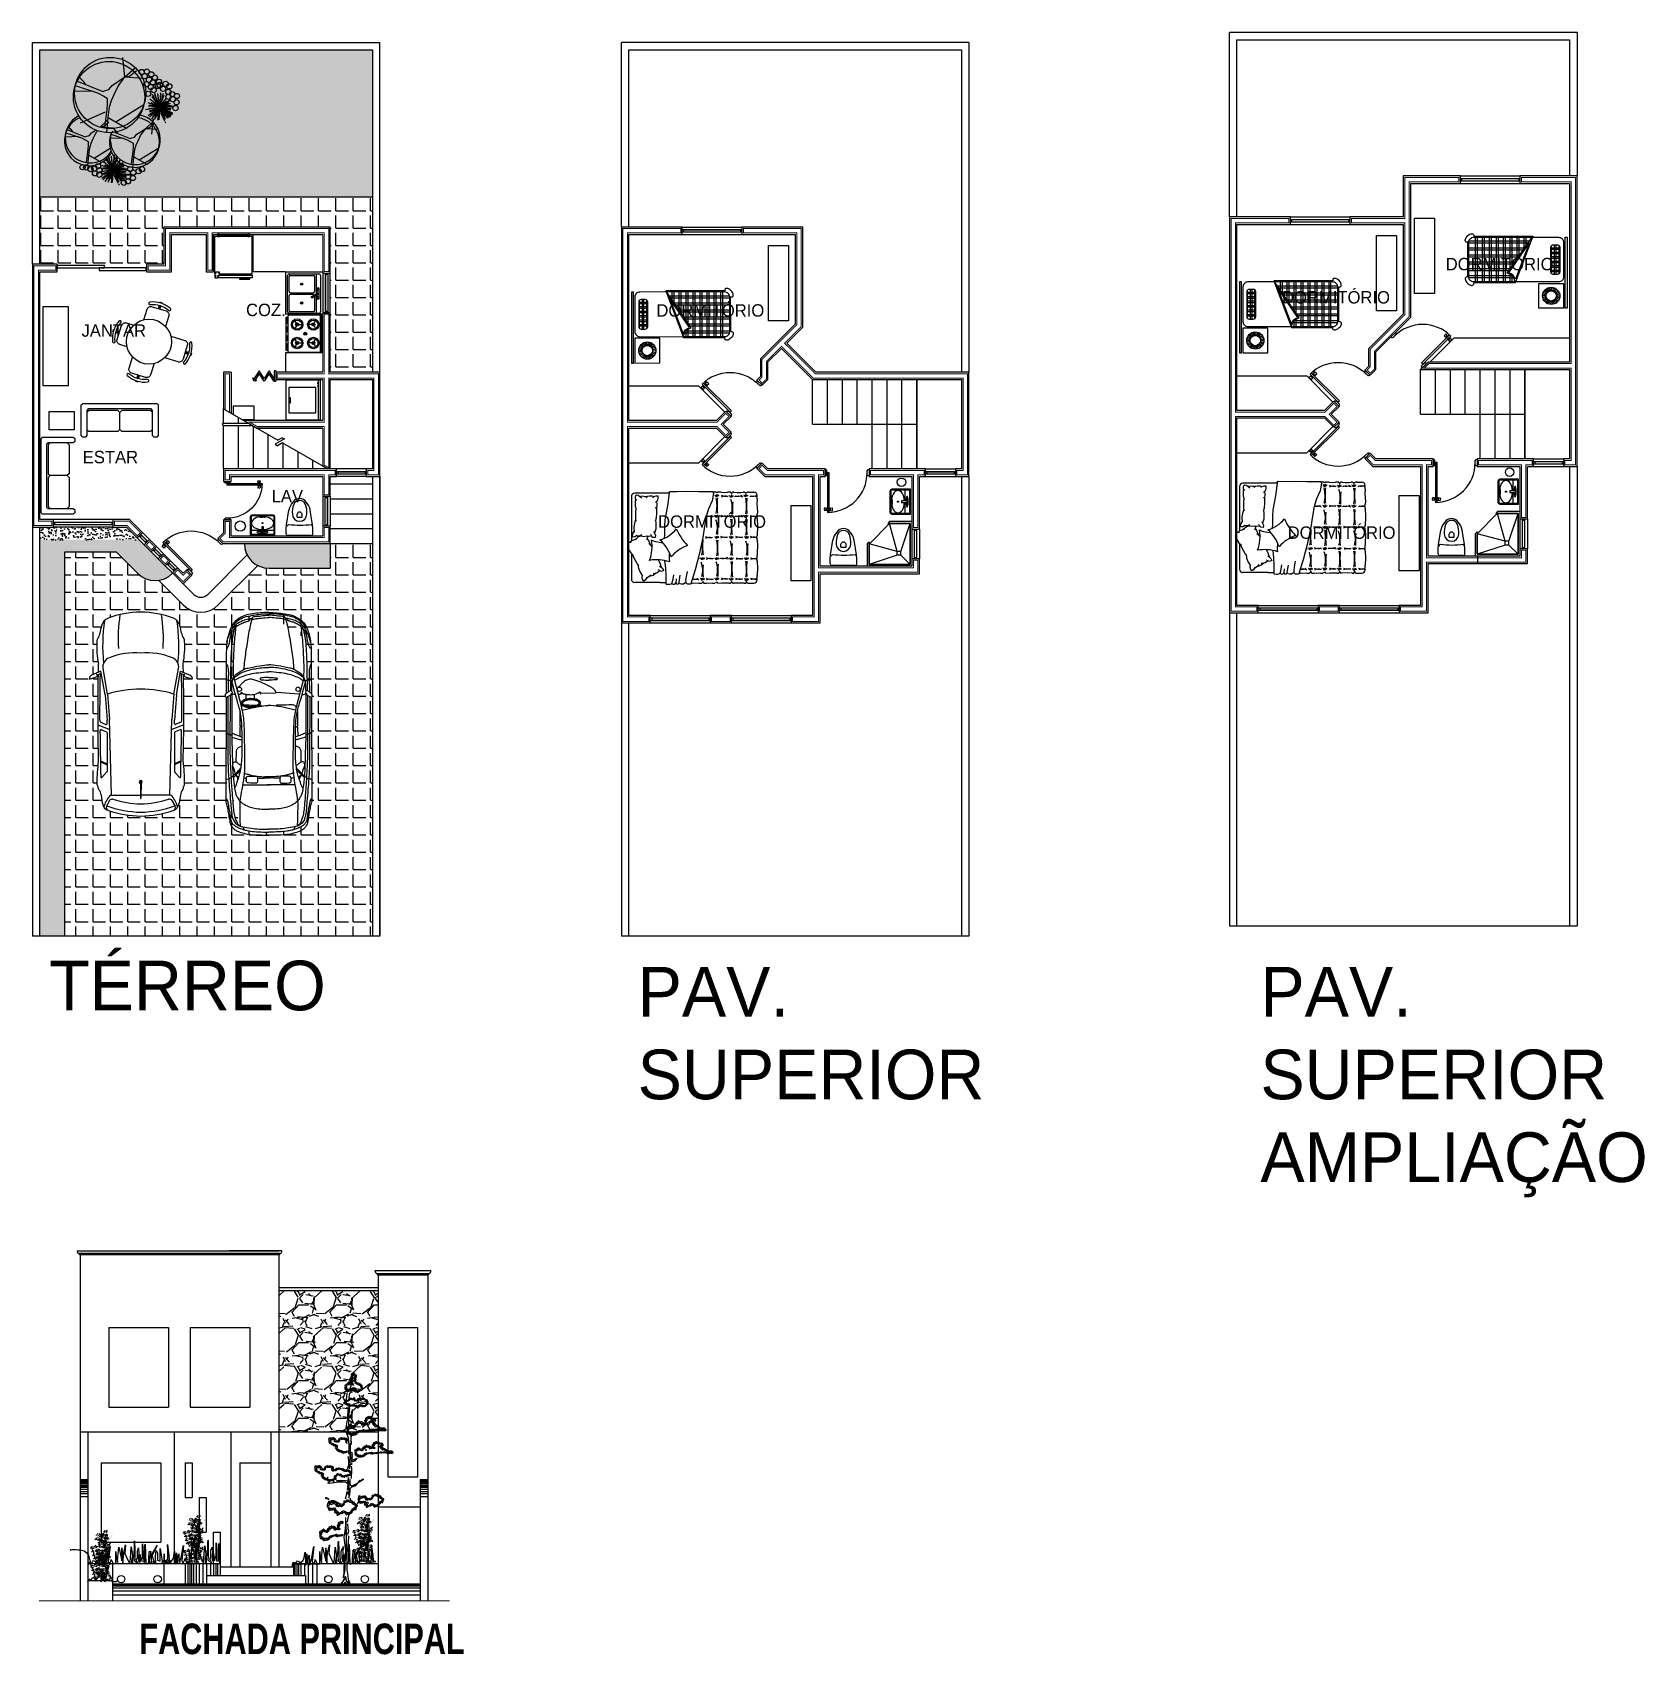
# Model space of a CAD drawing. Header units: millimetres. Extents: x 156.6 to 189.1, y 206.7 to 239.3.
import ezdxf

# ---------------------------------------------------------------- set-up
doc = ezdxf.new("R2010")
doc.units = ezdxf.units.MM
doc.header["$LTSCALE"] = 0.02
for name, color, linetype in [('7', 7, 'Continuous'), ('AUTOS', 51, 'Continuous'), ('CALIDAD', 15, 'Continuous'), ('MUEBLES', 43, 'Continuous'), ('MUROS', 22, 'Continuous'), ('PASTO', 104, 'Continuous'), ('PUERTAS', 15, 'Continuous'), ('VEGETACION', 3, 'Continuous'), ('VENTANAS', 153, 'Continuous'), ('VIDRIO', 150, 'Continuous')]:
    doc.layers.add(name, color=color, linetype=linetype)
doc.layers.add('accesorios', color=250, linetype='Continuous', lineweight=5)
doc.layers.add('Vegetación', color=102, linetype='Continuous', lineweight=5)
doc.styles.add('Arch-Dim', font='cityb___.ttf', dxfattribs={"width": 0.75, "height": 0.05})
pattern_1 = [(0, (0, 0), (0, 0.34925), [0.254, -0.09525]), (90, (0, 0), (-0.34925, 2e-17), [0.254, -0.09525])]
pattern_2 = [(50, (0, 0), (0.18218467, -0.015939086), [0.01905, -0.20955]), (355, (0, 0), (-0.03524283, 0.19105664), [0.01524, -0.16764]), (100.451, (0.01518, -0.00133), (0.1469425, 0.17511669), [0.01619, -0.17809]), (46.1842, (0, 0.0508), (0.27107904, -0.04204233), [0.028575, -0.314325]), (96.6356, (0.0226, 0.0473), (0.23740423, 0.24742556), [0.024285, -0.267135]), (351.184, (0, 0.0508), (0.2374046, 0.24742512), [0.02286, -0.25146]), (21, (0.0254, 0.0381), (0.15161488, -0.10226552), [0.01905, -0.20955]), (326, (0.0254, 0.0381), (0.06180203, 0.18418797), [0.01524, -0.16764]), (71.4514, (0.03803, 0.02958), (0.21341649, 0.08192286), [0.01619, -0.17809]), (37.5, (0, 0), (0.003088603, 0.084555039), [0, -0.165608, 0, -0.17018, 0, -0.168275]), (7.5, (0, 0), (0.066819663, 0.100180575), [0, -0.097028, 0, -0.161798, 0, -0.064135]), (327.5, (-0.05664, 0), (0.135590595, -0.005728744), [0, -0.0635, 0, -0.19812, 0, -0.26289]), (317.5, (-0.08204, 0), (0.14812918, 0.02542649), [0, -0.08255, 0, -0.131572, 0, -0.18669])]

msp = doc.modelspace()

# ---------------------------------------------------------------- texts
for s, height, p in [('DORMITÓRIO', 0.25, (185.11, 234.547)), ('DORMITÓRIO', 0.25, (181.814, 233.878)), ('COZ.', 0.25, (160.944, 233.624)), ('DORMITÓRIO', 0.25, (169.21, 233.613)), ('JANTAR', 0.25, (157.63, 233.208)), ('ESTAR', 0.25, (157.655, 230.659)), ('LAV.', 0.25, (161.46, 229.874)), ('DORMITÓRIO', 0.25, (169.245, 229.36)), ('DORMITÓRIO', 0.25, (181.926, 229.137)), ('TÉRREO', 1, (156.978, 219.639)), ('PAV.', 1, (168.832, 219.514)), ('PAV.', 1, (181.377, 219.514)), ('SUPERIOR', 1, (168.832, 217.847)), ('SUPERIOR', 1, (181.377, 217.847)), ('AMPLIAÇÃO', 1, (181.377, 216.18))]:
    msp.add_text(s, height=height).set_placement(p)
at = {"style": 'Arch-Dim', "width": 0.75}
msp.add_text('FACHADA PRINCIPAL', height=0.6158, dxfattribs=at).set_placement((158.795, 206.669))

# ---------------------------------------------------------------- blocks, each defined once
blk = doc.blocks.new('refri')
for p, q in [((-0.378, -0.76), (-0.378, -0.875)), ((-0.378, -0.875), (-0.325, -0.875)), ((-0.282, -0.76), (-0.376, -0.76)), ((-0.369, -0.772), (-0.36, -0.772)), ((-0.369, -0.835), (-0.36, -0.835)), ((-0.364, -0.766), (-0.364, -0.777)), ((-0.364, -0.828), (-0.364, -0.84)), ((-0.325, -0.875), (-0.282, -0.819)), ((-0.313, -0.835), (-0.305, -0.835)), ((-0.309, -0.828), (-0.309, -0.84)), ((-0.304, -0.773), (-0.295, -0.773)), ((-0.299, -0.766), (-0.299, -0.778)), ((-0.282, -0.819), (-0.282, -0.76)), ((-0.282, -0.804), (0.351, -0.804)), ((-0.282, -0.812), (0.351, -0.812)), ((0.116, -0.883), (0.116, -0.898)), ((0.116, -0.898), (0.33, -0.898)), ((0.33, -0.879), (0.122, -0.879)), ((0.33, -0.898), (0.33, -0.879))]:
    blk.add_line(p, q)
for points in [[(-0.334, -0.014), (0.331, -0.014), (0.331, 0), (-0.331, 0), (-0.331, -0.012)], [(-0.319, 0.003), (-0.319, -0.043), (-0.293, -0.043), (-0.293, 0.003), (-0.318, 0.003)], [(0.29, 0.003), (0.29, -0.043), (0.316, -0.043), (0.316, 0.003), (0.29, 0.003)], [(-0.382, -0.043), (-0.382, -0.795), (-0.378, -0.795)], [(-0.282, -0.795), (0.373, -0.795), (0.373, -0.043), (-0.382, -0.043)], [(-0.282, -0.819), (0.373, -0.819), (0.373, -0.871), (-0.322, -0.871)]]:
    blk.add_lwpolyline(points)
blk.add_lwpolyline([(0.351, -0.795, 0.07449), (0.35, -0.796, 0.142933), (0.349, -0.797, 0.012436), (0.349, -0.798, 0.008719), (0.349, -0.799, 0.012824), (0.349, -0.801, 0.170045), (0.349, -0.801, 0.064909), (0.349, -0.802, -0.028465), (0.35, -0.802, -0.000964), (0.35, -0.802, 0.000975), (0.35, -0.802, 0.016252), (0.35, -0.803, -0.007259), (0.351, -0.803, -0.101341), (0.351, -0.804, -0.125391), (0.351, -0.805, -0.099398), (0.351, -0.805, -0.066636), (0.351, -0.806, -0.114144), (0.35, -0.806, 0.158175), (0.35, -0.806, 0.070805), (0.349, -0.807, 0.101338), (0.349, -0.807, 0.006939), (0.349, -0.807, 0.003583), (0.349, -0.808, 0.021021), (0.349, -0.809, 0.123419), (0.349, -0.81, 0.070149), (0.35, -0.81, 0.010726), (0.351, -0.811, 0.015912), (0.351, -0.811, -0.053707), (0.351, -0.811, -0.153884), (0.351, -0.811, -0.043445), (0.352, -0.812, -0.103673), (0.351, -0.813, -0.146244), (0.351, -0.813, -0.17565), (0.351, -0.813, 0.187862), (0.35, -0.814, 0.056397), (0.35, -0.814, 0.073542), (0.35, -0.814, 0.071127), (0.35, -0.815, 0.026182), (0.349, -0.816, 0.04809), (0.35, -0.817, 0.143234), (0.35, -0.818, 0.172942), (0.35, -0.818, -0.069337), (0.351, -0.818, -0.029956), (0.351, -0.819, -0.026207), (0.352, -0.819)], format="xyb")
for centre in [(-0.364, -0.772), (-0.364, -0.835), (-0.31, -0.835), (-0.299, -0.772)]:
    blk.add_circle(centre, 0.00987)
blk = doc.blocks.new('puerta')
for p, q in [((-0.147, 0.724), (-0.146, 0.748)), ((-0.144, 0.724), (-0.147, 0.724)), ((-0.144, 0.748), (-0.146, 0.748)), ((-0.145, 0.706), (-0.144, 0.765)), ((-0.106, 0.711), (-0.145, 0.706)), ((-0.105, 0.759), (-0.144, 0.765)), ((-0.106, 0.711), (-0.105, 0.759)), ((-0.094, 0.726), (-0.106, 0.726)), ((-0.094, 0.744), (-0.105, 0.744)), ((-0.094, 0.746), (-0.094, 0.725)), ((-0.089, 0.746), (-0.094, 0.746)), ((-0.094, 0.725), (-0.089, 0.725)), ((-0.042, 0.746), (-0.037, 0.746)), ((-0.037, 0.725), (-0.042, 0.725)), ((-0.037, 0.746), (-0.037, 0.725)), ((-0.037, 0.744), (-0.026, 0.744)), ((-0.037, 0.726), (-0.025, 0.726)), ((-0.026, 0.759), (0.013, 0.765)), ((-0.025, 0.711), (-0.026, 0.759)), ((-0.025, 0.711), (0.013, 0.706)), ((0.013, 0.706), (0.013, 0.765)), ((0.013, 0.748), (0.015, 0.748)), ((0.013, 0.724), (0.015, 0.724)), ((0.015, 0.724), (0.015, 0.748))]:
    blk.add_line(p, q)
for points in [[(-0.083, 0.698), (-0.089, 0.698), (-0.089, 0.773), (-0.083, 0.773)], [(-0.048, 0.698), (-0.042, 0.698), (-0.042, 0.773), (-0.048, 0.773)]]:
    blk.add_lwpolyline(points, close=True)
for points in [[(-0.083, 0.799), (-0.083, 0), (-0.048, 0), (-0.048, 0.8)], [(-0.863, -0.05), (-0.863, -0.065), (-0.888, -0.065), (-0.888, 0.065), (-0.863, 0.065), (-0.863, 0.05)], [(-0.863, 0.05), (-0.85, 0.05), (-0.85, -0.05), (-0.863, -0.05)], [(-0.025, 0.05), (-0.038, 0.05), (-0.038, -0.05), (-0.025, -0.05)], [(-0.025, -0.05), (-0.025, -0.065), (0, -0.065), (0, 0.065), (-0.025, 0.065), (-0.025, 0.05)]]:
    blk.add_lwpolyline(points)
for centre, radius, start, end in [((-0.048, 0), 0.8, 90, 180), ((-0.094, 0.75), 0.00466, 270, 0), ((-0.094, 0.72), 0.00466, 0, 90), ((-0.037, 0.75), 0.00466, 180, 270), ((-0.037, 0.72), 0.00466, 90, 180)]:
    blk.add_arc(centre, radius, start, end)
blk = doc.blocks.new('MUSA02PL')
at = {"color": 0, "linetype": 'ByBlock'}
for p, q in [((-0.55, -0.125), (-0.585, -0.16)), ((-0.035, -0.125), (-0.55, -0.125)), ((-0.035, -0.125), (0, -0.16)), ((0.035, -0.125), (0, -0.16)), ((0, -0.465), (0, -0.16)), ((0.55, -0.125), (0.035, -0.125)), ((0.585, -0.16), (0.55, -0.125)), ((-0.55, -0.5), (-0.585, -0.465)), ((-0.035, -0.5), (-0.55, -0.5)), ((-0.035, -0.5), (0, -0.465)), ((0.035, -0.5), (0, -0.465)), ((0.55, -0.5), (0.035, -0.5)), ((0.585, -0.465), (0.55, -0.5))]:
    blk.add_line(p, q, dxfattribs=at)
blk.add_lwpolyline([(-0.66, -0.6), (-0.685, -0.575), (-0.685, -0.025), (-0.66, 0), (0.66, 0), (0.685, -0.025), (0.685, -0.575), (0.66, -0.6), (0.61, -0.6), (0.585, -0.575), (0.585, -0.125), (0.56, -0.1), (-0.56, -0.1), (-0.585, -0.125), (-0.585, -0.575), (-0.61, -0.6)], close=True, dxfattribs=at)
blk = doc.blocks.new('A$C7596567E')
for p, q in [((65, 63), (0, 63)), ((0, 63), (0, 4.5)), ((0, 60), (65, 60)), ((65, 4.5), (65, 63)), ((13.9, 49.4), (9.3, 52)), ((16.3, 45.3), (16.3, 40)), ((18.6, 49.4), (23.2, 52)), ((46.4, 49.4), (41.8, 52)), ((48.8, 45.3), (48.8, 40)), ((51.1, 49.4), (55.7, 52)), ((1.5, 3), (63.5, 3)), ((3, 0), (3, 3)), ((62, 0), (3, 0)), ((13.9, 18.1), (9.3, 15.5)), ((16.3, 22.3), (16.3, 27.5)), ((18.6, 18.1), (23.2, 15.5)), ((46.4, 18.1), (41.8, 15.5)), ((48.8, 22.3), (48.8, 27.5)), ((51.1, 18.1), (55.7, 15.5)), ((62, 3), (62, 0))]:
    blk.add_line(p, q)
at = {"const_width": 2}
for points in [[(5, 2), (15.5, 2)], [(19.5, 2), (30, 2)], [(35, 2), (45.5, 2)], [(49.5, 2), (60, 2)]]:
    blk.add_lwpolyline(points, dxfattribs=at)
for centre, radius in [((16.3, 48), 10), ((48.8, 48), 10), ((16.3, 19.5), 10), ((16.3, 48), 8), ((16.3, 48), 2.75), ((16.3, 48), 1.5), ((32.5, 33.8), 2.5), ((32.5, 33.8), 1.25), ((48.8, 19.5), 10), ((48.8, 48), 8), ((48.8, 48), 2.75), ((48.8, 48), 1.5), ((16.3, 19.5), 8), ((16.3, 19.5), 2.75), ((16.3, 19.5), 1.5), ((48.8, 19.5), 8), ((48.8, 19.5), 2.75), ((48.8, 19.5), 1.5)]:
    blk.add_circle(centre, radius)
for centre, start, end in [((1.5, 4.5), 180, 270), ((63.5, 4.5), 270, 0)]:
    blk.add_arc(centre, 1.5, start, end)
blk = doc.blocks.new('lavadora')
at = {"color": 0, "linetype": 'ByBlock', "lineweight": -2}
blk.add_line((-0.375, -0.042), (0.375, -0.042), dxfattribs=at)
for points in [[(-0.375, -0.65), (0.375, -0.65), (0.375, 0), (-0.375, 0)], [(-0.331, -0.042), (-0.309, -0.042), (-0.309, -0.048), (-0.331, -0.048)], [(-0.273, -0.042), (-0.256, -0.042), (-0.256, -0.048), (-0.273, -0.048)], [(-0.236, -0.593), (0.238, -0.593), (0.238, -0.084), (-0.236, -0.084)], [(-0.044, -0.575), (0.049, -0.575), (0.049, -0.565), (-0.044, -0.565)]]:
    blk.add_lwpolyline(points, close=True, dxfattribs=at)
blk = doc.blocks.new('A$C34AD7A30')
for p, q in [((1.66, 1.632), (1.714, 1.732)), ((1.682, 1.652), (2.695, 1.655)), ((1.7, 1.699), (2.985, 1.696)), ((1.714, 1.732), (3.817, 1.74)), ((1.317, 1.58), (1.91, 1.425)), ((1.644, 1.489), (1.61, 1.02)), ((1.625, 1.632), (1.66, 1.632)), ((1.638, 1.618), (1.625, 1.632)), ((1.66, 1.548), (1.638, 1.618)), ((1.638, 1.618), (2.503, 1.618)), ((2.312, 1.454), (2.501, 1.457)), ((2.503, 1.618), (2.862, 1.607)), ((3.007, 1.526), (2.808, 1.525)), ((3.475, 1.401), (3.475, 0.843)), ((4.315, 1.398), (4.377, 1.37)), ((1.626, 1.006), (1.633, 0.72)), ((3.475, 0.346), (3.475, 0.904)), ((1.74, 0.585), (1.649, 0.587)), ((1.746, 0.421), (1.649, 0.421)), ((4.315, 0.349), (4.377, 0.376)), ((1.317, 0.167), (1.91, 0.322)), ((1.638, 0.128), (1.625, 0.115)), ((1.625, 0.115), (1.66, 0.115)), ((1.66, 0.199), (1.638, 0.128)), ((1.638, 0.128), (2.503, 0.128)), ((1.66, 0.115), (1.714, 0.014)), ((1.682, 0.095), (2.695, 0.091)), ((1.7, 0.047), (2.985, 0.051)), ((1.714, 0.014), (3.817, 0.007)), ((2.312, 0.292), (2.501, 0.29)), ((2.503, 0.128), (2.862, 0.139)), ((3.007, 0.22), (2.808, 0.221))]:
    blk.add_line(p, q)
for centre in [(1.546, 1.462), (1.546, 0.284)]:
    blk.add_ellipse(centre, major_axis=(0, 0.0429), ratio=0.983266, start_param=4.712389, end_param=10.995574)
for points, knots in [([(0, 0.873), (0, 0.928), (0.016, 1.089), (0.026, 1.31), (0.121, 1.476), (0.189, 1.569), (0.273, 1.623), (0.37, 1.666), (0.483, 1.695), (0.561, 1.715), (0.605, 1.716)], [0, 0, 0, 0, 0.16039, 0.479033, 0.632967, 0.722015, 0.817474, 0.927562, 1.03733, 1.167094, 1.167094, 1.167094, 1.167094]), ([(0.311, 1.637), (0.282, 1.614), (0.23, 1.57), (0.149, 1.486), (0.085, 1.361), (0.06, 1.219), (0.033, 1.054), (0.025, 0.945), (0.025, 0.873)], [0, 0, 0, 0, 0.1095129, 0.2035347, 0.3452507, 0.5161382, 0.6275464, 0.8383798, 0.8383798, 0.8383798, 0.8383798]), ([(0.605, 1.716), (0.546, 1.714), (0.449, 1.665), (0.321, 1.611), (0.225, 1.521), (0.147, 1.39), (0.122, 1.275), (0.114, 1.209)], [0, 0, 0, 0, 0.1772572, 0.3124951, 0.4151678, 0.5597243, 0.7575412, 0.7575412, 0.7575412, 0.7575412]), ([(0.427, 1.657), (0.429, 1.646), (0.427, 1.625), (0.4, 1.617), (0.368, 1.594), (0.328, 1.564), (0.272, 1.524), (0.237, 1.452), (0.196, 1.377), (0.184, 1.315), (0.17, 1.28), (0.157, 1.254), (0.133, 1.244), (0.119, 1.243)], [0, 0, 0, 0, 0.0304541, 0.0502818, 0.0786089, 0.1479133, 0.1986294, 0.2831705, 0.3780326, 0.4523267, 0.4667809, 0.4902599, 0.5347198, 0.5347198, 0.5347198, 0.5347198]), ([(0.324, 1.557), (0.345, 1.572), (0.4, 1.585), (0.516, 1.607), (0.68, 1.626), (0.885, 1.636), (1.117, 1.642), (1.346, 1.644), (1.505, 1.645), (1.574, 1.646)], [0, 0, 0, 0, 0.076148, 0.165903, 0.355672, 0.569871, 0.782325, 1.050047, 1.257936, 1.257936, 1.257936, 1.257936]), ([(0.723, 1.726), (0.721, 1.715), (0.694, 1.69), (0.643, 1.672), (0.574, 1.655), (0.508, 1.647), (0.455, 1.635), (0.429, 1.627), (0.417, 1.624)], [0, 0, 0, 0, 0.034703, 0.0959761, 0.1659336, 0.2471559, 0.2929944, 0.3295918, 0.3295918, 0.3295918, 0.3295918]), ([(0.605, 1.716), (0.642, 1.723), (0.789, 1.729), (1.039, 1.732), (1.344, 1.73), (1.542, 1.733), (1.634, 1.734)], [0, 0, 0, 0, 0.114897, 0.437061, 0.754269, 1.029686, 1.029686, 1.029686, 1.029686]), ([(1.044, 1.729), (1.049, 1.718), (1.081, 1.704), (1.139, 1.687), (1.238, 1.686), (1.395, 1.691), (1.522, 1.692), (1.601, 1.693)], [0, 0, 0, 0, 0.0364992, 0.0923739, 0.1867837, 0.3273982, 0.5667068, 0.5667068, 0.5667068, 0.5667068]), ([(1.357, 1.732), (1.357, 1.713), (1.36, 1.679), (1.364, 1.63), (1.383, 1.613), (1.391, 1.607)], [0, 0, 0, 0, 1.462159, 2.651105, 3.386321, 3.386321, 3.386321, 3.386321]), ([(1.574, 1.646), (1.573, 1.638), (1.574, 1.622), (1.56, 1.619), (1.555, 1.618)], [0, 0, 0, 0, 0.02274132, 0.03717479, 0.03717479, 0.03717479, 0.03717479]), ([(1.714, 1.732), (1.708, 1.738), (1.683, 1.753), (1.629, 1.741), (1.606, 1.691), (1.562, 1.652), (1.594, 1.61), (1.628, 1.608), (1.638, 1.618)], [0, 0, 0, 0, 0.024864, 0.0846267, 0.1362471, 0.1900683, 0.2245199, 0.2681841, 0.2681841, 0.2681841, 0.2681841]), ([(2.415, 1.735), (2.425, 1.723), (2.447, 1.699), (2.461, 1.658), (2.468, 1.629), (2.468, 1.616)], [1.808086, 1.808086, 1.808086, 1.808086, 2.918874, 4.131288, 5.10151, 5.10151, 5.10151, 5.10151]), ([(2.695, 1.655), (2.83, 1.655), (3.041, 1.651), (3.351, 1.631), (3.527, 1.623), (3.627, 1.612)], [0, 0, 0, 0, 0.4042759, 0.6333827, 0.9326252, 0.9326252, 0.9326252, 0.9326252]), ([(2.985, 1.696), (3.051, 1.696), (3.172, 1.691), (3.367, 1.677), (3.575, 1.664), (3.788, 1.644), (3.968, 1.628), (4.104, 1.617), (4.204, 1.578), (4.272, 1.519), (4.301, 1.452), (4.342, 1.305), (4.362, 1.111), (4.367, 0.937), (4.367, 0.873)], [0, 0, 0, 0, 0.198873, 0.363323, 0.587433, 0.823543, 1.004622, 1.129816, 1.230113, 1.320655, 1.388577, 1.443334, 1.771447, 1.958652, 1.958652, 1.958652, 1.958652]), ([(3.357, 1.739), (3.355, 1.719), (3.361, 1.678), (3.324, 1.631), (3.255, 1.544), (3.187, 1.476), (3.125, 1.432)], [0, 0, 0, 0, 0.0597371, 0.1139981, 0.1672498, 0.3938869, 0.3938869, 0.3938869, 0.3938869]), ([(3.745, 1.737), (3.749, 1.73), (3.764, 1.717), (3.811, 1.699), (3.895, 1.687), (4.003, 1.663), (4.108, 1.649), (4.196, 1.638), (4.259, 1.603), (4.302, 1.55), (4.34, 1.484), (4.365, 1.408), (4.39, 1.324), (4.398, 1.267), (4.402, 1.235)], [0, 0, 0, 0, 0.0219205, 0.0572122, 0.1522539, 0.2718866, 0.3894011, 0.4710097, 0.5346344, 0.5986698, 0.6733118, 0.758696, 0.8351341, 0.9293726, 0.9293726, 0.9293726, 0.9293726]), ([(3.817, 1.74), (3.833, 1.73), (3.883, 1.718), (3.973, 1.695), (4.085, 1.68), (4.194, 1.663), (4.281, 1.644), (4.344, 1.598), (4.39, 1.54), (4.427, 1.449), (4.458, 1.337), (4.476, 1.233), (4.478, 1.175), (4.479, 1.161)], [0, 0, 0, 0, 0.056668, 0.14946, 0.28161, 0.392935, 0.481686, 0.542967, 0.622845, 0.69797, 0.833643, 0.965665, 1.00577, 1.00577, 1.00577, 1.00577]), ([(0.114, 1.209), (0.215, 1.239), (0.443, 1.285), (0.788, 1.339), (1.03, 1.371), (1.146, 1.378)], [0, 0, 0, 0, 0.317374, 0.69576, 1.04714, 1.04714, 1.04714, 1.04714]), ([(1.317, 1.58), (1.228, 1.586), (1.036, 1.585), (0.741, 1.572), (0.486, 1.553), (0.333, 1.534), (0.283, 1.528)], [0, 0, 0, 0, 0.269375, 0.574535, 0.885339, 1.036319, 1.036319, 1.036319, 1.036319]), ([(1.555, 1.618), (1.528, 1.618), (1.473, 1.62), (1.393, 1.609), (1.318, 1.591), (1.249, 1.545), (1.201, 1.467), (1.143, 1.386), (1.105, 1.24), (1.076, 1.072), (1.056, 0.932), (1.056, 0.873)], [0, 0, 0, 0, 0.082256, 0.165174, 0.241383, 0.30939, 0.405348, 0.511507, 0.603349, 0.843635, 1.017671, 1.017671, 1.017671, 1.017671]), ([(1.317, 1.58), (1.297, 1.555), (1.248, 1.494), (1.178, 1.35), (1.124, 1.137), (1.106, 0.965), (1.106, 0.873)], [0, 0, 0, 0, 0.0947759, 0.2311242, 0.4700259, 0.7400315, 0.7400315, 0.7400315, 0.7400315]), ([(1.373, 1.563), (1.357, 1.545), (1.322, 1.49), (1.277, 1.386), (1.233, 1.244), (1.211, 1.069), (1.197, 0.942), (1.197, 0.873)], [0, 0, 0, 0, 0.0708922, 0.1925846, 0.3348457, 0.5072814, 0.7109928, 0.7109928, 0.7109928, 0.7109928]), ([(3.536, 1.563), (3.52, 1.551), (3.484, 1.526), (3.408, 1.511), (3.323, 1.473), (3.208, 1.445), (3.073, 1.422), (2.867, 1.405), (2.626, 1.413), (2.397, 1.411), (2.201, 1.417), (2.001, 1.438), (1.732, 1.526), (1.528, 1.579), (1.408, 1.611)], [0, 0, 0, 0, 0.05975, 0.126928, 0.230034, 0.336675, 0.482225, 0.641324, 0.954906, 1.203173, 1.330375, 1.542773, 1.802261, 2.175545, 2.175545, 2.175545, 2.175545]), ([(1.898, 1.426), (1.889, 1.42), (1.871, 1.397), (1.856, 1.345), (1.868, 1.233), (1.864, 1.132), (1.863, 1.038), (1.877, 1.022), (1.885, 1.016)], [0, 0, 0, 0, 0.842998, 2.122875, 3.997599, 9.174838, 10.012722, 10.751336, 10.751336, 10.751336, 10.751336]), ([(1.97, 1.407), (1.96, 1.37), (1.927, 1.259), (1.891, 1.078), (1.874, 0.933), (1.874, 0.864)], [0, 0, 0, 0, 0.1139079, 0.3411539, 0.543502, 0.543502, 0.543502, 0.543502]), ([(1.91, 1.425), (1.933, 1.419), (1.996, 1.407), (2.094, 1.386), (2.212, 1.377), (2.419, 1.367), (2.705, 1.366), (3.033, 1.354), (3.316, 1.371), (3.559, 1.416), (3.789, 1.462), (4.029, 1.453), (4.196, 1.455), (4.293, 1.448), (4.301, 1.447)], [0, 0, 0, 0, 0.073325, 0.188896, 0.303039, 0.425821, 0.811242, 1.159737, 1.41058, 1.660623, 1.899627, 2.11145, 2.377727, 2.401703, 2.401703, 2.401703, 2.401703]), ([(1.997, 1.45), (2.04, 1.454), (2.127, 1.452), (2.22, 1.454), (2.287, 1.457), (2.306, 1.434), (2.313, 1.42), (2.316, 1.413)], [0, 0, 0, 0, 3.267856, 6.568708, 7.399663, 8.099385, 8.621705, 8.621705, 8.621705, 8.621705]), ([(2.424, 1.619), (2.442, 1.59), (2.464, 1.519), (2.495, 1.451), (2.502, 1.411)], [0, 0, 0, 0, 0.1000351, 0.2184418, 0.2184418, 0.2184418, 0.2184418]), ([(2.508, 1.618), (2.521, 1.588), (2.537, 1.527), (2.56, 1.458), (2.563, 1.421), (2.564, 1.411)], [0, 0, 0, 0, 2.528586, 4.711885, 5.408215, 5.408215, 5.408215, 5.408215]), ([(2.808, 1.525), (2.792, 1.525), (2.752, 1.52), (2.711, 1.473), (2.69, 1.431), (2.691, 1.41)], [0, 0, 0, 0, 0.0486628, 0.1144515, 0.1777721, 0.1777721, 0.1777721, 0.1777721]), ([(2.862, 1.607), (2.921, 1.607), (3.047, 1.601), (3.191, 1.602), (3.357, 1.584), (3.498, 1.571), (3.623, 1.549), (3.664, 1.533)], [0, 0, 0, 0, 0.1783018, 0.3787173, 0.431954, 0.6762374, 0.8077184, 0.8077184, 0.8077184, 0.8077184]), ([(3.248, 1.545), (3.227, 1.55), (3.176, 1.562), (3.114, 1.593), (3.053, 1.605), (3.01, 1.579), (3.01, 1.545), (3.01, 1.516), (3.034, 1.5), (3.053, 1.465), (3.079, 1.443), (3.084, 1.424)], [0, 0, 0, 0, 0.0655106, 0.1550445, 0.2094604, 0.2438604, 0.287164, 0.3001388, 0.3275984, 0.3616951, 0.4200969, 0.4200969, 0.4200969, 0.4200969]), ([(3.319, 1.587), (3.303, 1.568), (3.257, 1.517), (3.207, 1.467), (3.171, 1.439)], [0, 0, 0, 0, 1.868162, 5.271297, 5.271297, 5.271297, 5.271297]), ([(3.232, 1.368), (3.241, 1.356), (3.253, 1.316), (3.272, 1.241), (3.298, 1.128), (3.311, 0.975), (3.311, 0.858), (3.312, 0.794)], [0, 0, 0, 0, 0.0451009, 0.1211996, 0.2308505, 0.385263, 0.5739042, 0.5739042, 0.5739042, 0.5739042]), ([(3.372, 1.495), (3.354, 1.497), (3.316, 1.495), (3.292, 1.526), (3.275, 1.533)], [0, 0, 0, 0, 0.0535488, 0.1060573, 0.1060573, 0.1060573, 0.1060573]), ([(3.275, 1.533), (3.288, 1.528), (3.3, 1.505), (3.308, 1.482), (3.312, 1.472)], [0, 0, 0, 0, 0.983949, 1.771691, 1.771691, 1.771691, 1.771691]), ([(3.295, 1.174), (3.295, 1.207), (3.3, 1.249), (3.298, 1.304), (3.326, 1.329), (3.364, 1.321), (3.399, 1.329), (3.422, 1.316), (3.431, 1.298), (3.439, 1.234), (3.44, 1.174), (3.435, 1.112), (3.419, 1.102), (3.396, 1.098), (3.363, 1.101), (3.331, 1.097), (3.299, 1.107), (3.297, 1.14), (3.295, 1.161), (3.295, 1.174)], [0, 0, 0, 0, 0.0969044, 0.1295913, 0.1506192, 0.1985921, 0.2360698, 0.2557908, 0.2719711, 0.2929882, 0.44406, 0.4519132, 0.4720918, 0.4918599, 0.5228758, 0.5707096, 0.5892096, 0.6145759, 0.654681, 0.654681, 0.654681, 0.654681]), ([(3.627, 1.612), (3.702, 1.609), (3.826, 1.597), (3.991, 1.583), (4.112, 1.562), (4.212, 1.523), (4.29, 1.488), (4.301, 1.447)], [0, 0, 0, 0, 0.2277977, 0.3719478, 0.4996814, 0.5863441, 0.709615, 0.709615, 0.709615, 0.709615]), ([(3.664, 1.533), (3.687, 1.526), (3.735, 1.502), (3.817, 1.445), (3.884, 1.343), (3.925, 1.24), (3.937, 1.177), (3.94, 1.158)], [0, 0, 0, 0, 0.0720749, 0.1581284, 0.2958089, 0.4262456, 0.4842292, 0.4842292, 0.4842292, 0.4842292]), ([(0.114, 1.209), (0.103, 1.207), (0.084, 1.188), (0.076, 1.122), (0.068, 1.017), (0.053, 0.925), (0.053, 0.873)], [0, 0, 0, 0, 0.0314754, 0.0702057, 0.1915753, 0.3439346, 0.3439346, 0.3439346, 0.3439346]), ([(0.136, 1.213), (0.139, 1.212), (0.138, 1.193), (0.133, 1.168), (0.119, 1.112), (0.116, 1.059), (0.109, 0.974), (0.102, 0.92), (0.102, 0.873)], [0, 0, 0, 0, 0.0114788, 0.0403472, 0.0875838, 0.1755608, 0.1991501, 0.3369659, 0.3369659, 0.3369659, 0.3369659]), ([(1.311, 0.873), (1.311, 0.902), (1.309, 0.951), (1.315, 1.002), (1.314, 1.039), (1.332, 1.045), (1.346, 1.044), (1.357, 1.028), (1.359, 0.97), (1.362, 0.918), (1.363, 0.873)], [0, 0, 0, 0, 0.0857277, 0.1381048, 0.1641986, 0.1769751, 0.1890325, 0.2028129, 0.2286049, 0.3592554, 0.3592554, 0.3592554, 0.3592554]), ([(1.626, 1.006), (1.623, 1.013), (1.603, 1.029), (1.559, 0.995), (1.523, 0.952), (1.48, 0.878), (1.431, 0.774), (1.385, 0.658), (1.344, 0.551), (1.343, 0.462), (1.38, 0.387), (1.428, 0.33), (1.48, 0.295), (1.51, 0.257), (1.525, 0.233), (1.528, 0.222)], [0, 0, 0, 0, 0.527288, 1.647451, 3.487558, 5.099073, 7.968657, 12.238313, 14.475187, 16.613757, 18.744202, 20.639343, 22.223389, 23.452731, 24.286529, 24.286529, 24.286529, 24.286529]), ([(3.339, 1.099), (3.339, 1.095), (3.336, 1.011), (3.333, 0.926), (3.33, 0.846)], [11.235438, 11.235438, 11.235438, 11.235438, 11.552536, 17.586883, 17.586883, 17.586883, 17.586883]), ([(3.94, 1.158), (3.95, 1.111), (3.964, 1.016), (3.96, 0.921), (3.96, 0.873)], [0, 0, 0, 0, 0.140379, 0.2808468, 0.2808468, 0.2808468, 0.2808468]), ([(4.402, 1.235), (4.412, 1.185), (4.422, 1.066), (4.424, 0.946), (4.424, 0.878)], [0, 0, 0, 0, 0.1502861, 0.3522699, 0.3522699, 0.3522699, 0.3522699]), ([(0, 0.873), (0, 0.819), (0.016, 0.658), (0.026, 0.437), (0.121, 0.27), (0.189, 0.178), (0.273, 0.124), (0.37, 0.08), (0.483, 0.052), (0.561, 0.032), (0.605, 0.031)], [0, 0, 0, 0, 0.16039, 0.479033, 0.632967, 0.722015, 0.817474, 0.927562, 1.03733, 1.167094, 1.167094, 1.167094, 1.167094]), ([(0.311, 0.109), (0.282, 0.133), (0.23, 0.177), (0.149, 0.26), (0.085, 0.385), (0.06, 0.528), (0.033, 0.692), (0.025, 0.802), (0.025, 0.873)], [0, 0, 0, 0, 0.1095129, 0.2035347, 0.3452507, 0.5161382, 0.6275464, 0.8383798, 0.8383798, 0.8383798, 0.8383798]), ([(0.114, 0.538), (0.103, 0.54), (0.084, 0.559), (0.076, 0.624), (0.068, 0.729), (0.053, 0.822), (0.053, 0.873)], [0, 0, 0, 0, 0.0314754, 0.0702057, 0.1915753, 0.3439346, 0.3439346, 0.3439346, 0.3439346]), ([(0.136, 0.534), (0.139, 0.535), (0.138, 0.553), (0.133, 0.578), (0.119, 0.635), (0.116, 0.688), (0.109, 0.772), (0.102, 0.827), (0.102, 0.873)], [0, 0, 0, 0, 0.0114788, 0.0403472, 0.0875838, 0.1755608, 0.1991501, 0.3369659, 0.3369659, 0.3369659, 0.3369659]), ([(1.555, 0.129), (1.528, 0.129), (1.473, 0.126), (1.393, 0.138), (1.318, 0.156), (1.249, 0.201), (1.201, 0.28), (1.143, 0.361), (1.105, 0.506), (1.076, 0.674), (1.056, 0.814), (1.056, 0.873)], [0, 0, 0, 0, 0.082256, 0.165174, 0.241383, 0.30939, 0.405348, 0.511507, 0.603349, 0.843635, 1.017671, 1.017671, 1.017671, 1.017671]), ([(1.317, 0.167), (1.297, 0.191), (1.248, 0.252), (1.178, 0.396), (1.124, 0.609), (1.106, 0.782), (1.106, 0.873)], [0, 0, 0, 0, 0.0947759, 0.2311242, 0.4700259, 0.7400315, 0.7400315, 0.7400315, 0.7400315]), ([(1.373, 0.184), (1.357, 0.202), (1.322, 0.257), (1.277, 0.361), (1.233, 0.503), (1.211, 0.677), (1.197, 0.804), (1.197, 0.873)], [0, 0, 0, 0, 0.0708922, 0.1925846, 0.3348457, 0.5072814, 0.7109928, 0.7109928, 0.7109928, 0.7109928]), ([(1.311, 0.873), (1.311, 0.844), (1.309, 0.796), (1.315, 0.744), (1.314, 0.707), (1.332, 0.702), (1.346, 0.702), (1.357, 0.718), (1.359, 0.776), (1.362, 0.829), (1.363, 0.873)], [0, 0, 0, 0, 0.0857277, 0.1381048, 0.1641986, 0.1769751, 0.1890325, 0.2028129, 0.2286049, 0.3592554, 0.3592554, 0.3592554, 0.3592554]), ([(1.639, 0.326), (1.635, 0.324), (1.629, 0.318), (1.613, 0.315), (1.612, 0.324), (1.613, 0.33), (1.619, 0.337), (1.629, 0.346), (1.638, 0.366), (1.649, 0.405), (1.656, 0.473), (1.656, 0.543), (1.645, 0.611), (1.623, 0.651), (1.615, 0.684), (1.598, 0.691), (1.604, 0.697), (1.61, 0.7), (1.619, 0.699), (1.626, 0.701), (1.638, 0.699), (1.633, 0.713), (1.633, 0.72)], [0, 0, 0, 0, 0.0138597, 0.0278304, 0.0329137, 0.0379971, 0.0465756, 0.0592704, 0.0762214, 0.1105991, 0.1789801, 0.2766959, 0.3173629, 0.3800771, 0.4110544, 0.4160421, 0.4210284, 0.4277212, 0.4387433, 0.4448131, 0.4508005, 0.4694463, 0.4694463, 0.4694463, 0.4694463]), ([(1.74, 0.585), (1.738, 0.572), (1.75, 0.644), (1.766, 0.664), (1.792, 0.7), (1.821, 0.71), (1.853, 0.704), (1.874, 0.668), (1.905, 0.623), (1.916, 0.557), (1.915, 0.484), (1.906, 0.418), (1.885, 0.363), (1.859, 0.329), (1.831, 0.318), (1.811, 0.323), (1.792, 0.329), (1.778, 0.35), (1.753, 0.386), (1.738, 0.466), (1.729, 0.497), (1.742, 0.598), (1.74, 0.585)], [0, 0, 0, 0, 0.03969, 0.089634, 0.13125, 0.1542862, 0.1797268, 0.2207266, 0.2680991, 0.3447665, 0.4095645, 0.4843001, 0.541515, 0.5817687, 0.6060665, 0.6262474, 0.6436722, 0.6634686, 0.6988791, 0.7758465, 0.8696394, 0.907731, 0.907731, 0.907731, 0.907731]), ([(1.765, 0.587), (1.766, 0.591), (1.766, 0.595), (1.769, 0.606), (1.77, 0.611), (1.773, 0.627), (1.776, 0.633), (1.78, 0.642), (1.782, 0.645), (1.786, 0.651), (1.787, 0.652), (1.793, 0.66), (1.797, 0.666), (1.804, 0.674), (1.807, 0.676), (1.811, 0.679), (1.813, 0.68), (1.817, 0.682), (1.819, 0.683), (1.824, 0.683), (1.828, 0.683), (1.832, 0.682), (1.834, 0.681), (1.836, 0.68), (1.838, 0.679), (1.842, 0.674), (1.845, 0.67), (1.85, 0.662), (1.853, 0.657), (1.859, 0.647), (1.862, 0.643), (1.868, 0.632), (1.871, 0.627), (1.877, 0.616), (1.879, 0.61), (1.883, 0.597), (1.884, 0.591), (1.888, 0.57), (1.89, 0.556), (1.891, 0.527), (1.891, 0.513), (1.889, 0.47), (1.885, 0.441), (1.874, 0.404), (1.871, 0.394), (1.863, 0.379), (1.861, 0.373), (1.854, 0.363), (1.851, 0.359), (1.845, 0.353), (1.842, 0.35), (1.836, 0.346), (1.833, 0.345), (1.829, 0.345), (1.828, 0.345), (1.825, 0.345), (1.823, 0.345), (1.818, 0.346), (1.815, 0.347), (1.811, 0.349), (1.809, 0.349), (1.808, 0.35), (1.808, 0.35), (1.807, 0.351), (1.807, 0.352), (1.805, 0.354), (1.803, 0.356), (1.8, 0.361), (1.798, 0.364), (1.795, 0.368), (1.793, 0.37), (1.789, 0.377), (1.787, 0.381), (1.782, 0.389), (1.78, 0.393), (1.777, 0.403), (1.775, 0.408), (1.771, 0.423), (1.768, 0.434), (1.765, 0.45), (1.764, 0.456), (1.761, 0.467), (1.76, 0.471), (1.758, 0.484), (1.757, 0.492), (1.758, 0.511), (1.758, 0.516), (1.759, 0.528), (1.759, 0.534), (1.761, 0.554), (1.763, 0.57), (1.764, 0.581), (1.765, 0.583), (1.765, 0.585), (1.765, 0.585), (1.765, 0.586), (1.765, 0.587), (1.765, 0.587)], [0.497033, 0.497033, 0.497033, 0.497033, 0.723444, 0.723444, 0.974636, 0.974636, 1.50964, 1.50964, 2.044645, 2.044645, 2.271061, 2.271061, 2.862376, 2.862376, 3.217654, 3.217654, 3.537253, 3.537253, 3.856852, 3.856852, 4.368613, 4.368613, 4.584627, 4.584627, 4.99269, 4.99269, 5.400753, 5.400753, 5.808816, 5.808816, 6.216879, 6.216879, 6.778716, 6.778716, 7.350371, 7.350371, 7.922025, 7.922025, 9.065335, 9.065335, 10.208644, 10.208644, 12.495263, 12.495263, 13.409896, 13.409896, 13.929088, 13.929088, 14.44828, 14.44828, 14.909885, 14.909885, 15.371489, 15.371489, 15.62524, 15.62524, 15.87899, 15.87899, 16.120875, 16.120875, 16.36276, 16.36276, 16.51635, 16.51635, 16.669941, 16.669941, 16.921521, 16.921521, 17.136676, 17.136676, 17.351831, 17.351831, 17.782142, 17.782142, 18.204974, 18.204974, 18.627807, 18.627807, 19.473473, 19.473473, 19.978923, 19.978923, 20.484372, 20.484372, 21.475119, 21.475119, 21.859144, 21.859144, 22.162884, 22.162884, 22.770362, 22.770362, 22.900493, 22.900493, 22.951221, 22.951221, 22.964298, 22.964298, 22.964298, 22.964298]), ([(1.863, 0.686), (1.864, 0.693), (1.865, 0.711), (1.877, 0.724), (1.885, 0.731)], [9.436432, 9.436432, 9.436432, 9.436432, 10.012722, 10.751336, 10.751336, 10.751336, 10.751336]), ([(1.97, 0.339), (1.96, 0.377), (1.927, 0.488), (1.893, 0.663), (1.874, 0.802), (1.874, 0.864)], [0, 0, 0, 0, 0.1139079, 0.3411539, 0.5260188, 0.5260188, 0.5260188, 0.5260188]), ([(2.985, 0.051), (3.051, 0.051), (3.172, 0.055), (3.367, 0.069), (3.575, 0.082), (3.788, 0.103), (3.968, 0.119), (4.104, 0.13), (4.204, 0.169), (4.272, 0.227), (4.301, 0.295), (4.342, 0.441), (4.362, 0.635), (4.367, 0.81), (4.367, 0.873)], [0, 0, 0, 0, 0.198873, 0.363323, 0.587433, 0.823543, 1.004622, 1.129816, 1.230113, 1.320655, 1.388577, 1.443334, 1.771447, 1.958652, 1.958652, 1.958652, 1.958652]), ([(3.232, 0.378), (3.241, 0.39), (3.253, 0.431), (3.272, 0.506), (3.298, 0.619), (3.311, 0.772), (3.311, 0.888), (3.312, 0.952)], [0, 0, 0, 0, 0.0451009, 0.1211996, 0.2308505, 0.385263, 0.5739042, 0.5739042, 0.5739042, 0.5739042]), ([(3.339, 0.648), (3.339, 0.652), (3.336, 0.736), (3.333, 0.82), (3.33, 0.9)], [11.235438, 11.235438, 11.235438, 11.235438, 11.552536, 17.586883, 17.586883, 17.586883, 17.586883]), ([(3.94, 0.589), (3.95, 0.636), (3.964, 0.73), (3.96, 0.826), (3.96, 0.873)], [0, 0, 0, 0, 0.140379, 0.2808468, 0.2808468, 0.2808468, 0.2808468]), ([(4.402, 0.511), (4.412, 0.561), (4.422, 0.681), (4.424, 0.8), (4.424, 0.869)], [0, 0, 0, 0, 0.1502861, 0.3522699, 0.3522699, 0.3522699, 0.3522699]), ([(0.114, 0.538), (0.215, 0.508), (0.443, 0.462), (0.788, 0.408), (1.03, 0.376), (1.146, 0.368)], [0, 0, 0, 0, 0.317374, 0.69576, 1.04714, 1.04714, 1.04714, 1.04714]), ([(0.605, 0.031), (0.546, 0.032), (0.449, 0.082), (0.321, 0.136), (0.225, 0.225), (0.147, 0.356), (0.122, 0.471), (0.114, 0.538)], [0, 0, 0, 0, 0.1772572, 0.3124951, 0.4151678, 0.5597243, 0.7575412, 0.7575412, 0.7575412, 0.7575412]), ([(0.427, 0.09), (0.429, 0.1), (0.427, 0.122), (0.4, 0.13), (0.368, 0.153), (0.328, 0.182), (0.272, 0.223), (0.237, 0.295), (0.196, 0.37), (0.184, 0.432), (0.17, 0.467), (0.157, 0.492), (0.133, 0.502), (0.119, 0.504)], [0, 0, 0, 0, 0.0304541, 0.0502818, 0.0786089, 0.1479133, 0.1986294, 0.2831705, 0.3780326, 0.4523267, 0.4667809, 0.4902599, 0.5347198, 0.5347198, 0.5347198, 0.5347198]), ([(3.536, 0.184), (3.52, 0.196), (3.484, 0.221), (3.408, 0.236), (3.323, 0.274), (3.208, 0.302), (3.073, 0.324), (2.867, 0.342), (2.626, 0.334), (2.397, 0.336), (2.201, 0.33), (2.001, 0.308), (1.732, 0.221), (1.528, 0.168), (1.408, 0.136)], [0, 0, 0, 0, 0.05975, 0.126928, 0.230034, 0.336675, 0.482225, 0.641324, 0.954906, 1.203173, 1.330375, 1.542773, 1.802261, 2.175545, 2.175545, 2.175545, 2.175545]), ([(1.864, 0.379), (1.863, 0.384), (1.858, 0.414), (1.867, 0.502), (1.865, 0.581), (1.864, 0.639)], [1.749253, 1.749253, 1.749253, 1.749253, 2.122875, 3.997599, 8.307432, 8.307432, 8.307432, 8.307432]), ([(1.898, 0.32), (1.889, 0.326), (1.881, 0.337), (1.875, 0.348), (1.874, 0.35)], [0, 0, 0, 0, 0.8429982, 0.9626806, 0.9626806, 0.9626806, 0.9626806]), ([(1.91, 0.322), (1.933, 0.328), (1.996, 0.339), (2.094, 0.361), (2.212, 0.37), (2.419, 0.38), (2.705, 0.38), (3.033, 0.393), (3.316, 0.376), (3.559, 0.331), (3.789, 0.285), (4.029, 0.294), (4.196, 0.291), (4.293, 0.299), (4.301, 0.299)], [0, 0, 0, 0, 0.073325, 0.188896, 0.303039, 0.425821, 0.811242, 1.159737, 1.41058, 1.660623, 1.899627, 2.11145, 2.377727, 2.401703, 2.401703, 2.401703, 2.401703]), ([(1.997, 0.296), (2.04, 0.292), (2.127, 0.295), (2.22, 0.292), (2.287, 0.29), (2.306, 0.312), (2.313, 0.327), (2.316, 0.333)], [0, 0, 0, 0, 3.267856, 6.568708, 7.399663, 8.099385, 8.621705, 8.621705, 8.621705, 8.621705]), ([(2.424, 0.128), (2.442, 0.157), (2.464, 0.228), (2.495, 0.296), (2.502, 0.335)], [0, 0, 0, 0, 0.1000351, 0.2184418, 0.2184418, 0.2184418, 0.2184418]), ([(2.508, 0.128), (2.521, 0.159), (2.537, 0.22), (2.56, 0.288), (2.563, 0.326), (2.564, 0.335)], [0, 0, 0, 0, 2.528586, 4.711885, 5.408215, 5.408215, 5.408215, 5.408215]), ([(2.808, 0.221), (2.792, 0.222), (2.752, 0.227), (2.711, 0.274), (2.69, 0.316), (2.691, 0.337)], [0, 0, 0, 0, 0.0486628, 0.1144515, 0.1777721, 0.1777721, 0.1777721, 0.1777721]), ([(3.295, 0.572), (3.295, 0.539), (3.3, 0.497), (3.298, 0.443), (3.326, 0.418), (3.364, 0.426), (3.399, 0.417), (3.422, 0.431), (3.431, 0.449), (3.439, 0.512), (3.44, 0.572), (3.435, 0.635), (3.419, 0.645), (3.396, 0.648), (3.363, 0.646), (3.331, 0.65), (3.299, 0.639), (3.297, 0.606), (3.295, 0.586), (3.295, 0.572)], [0, 0, 0, 0, 0.0969044, 0.1295913, 0.1506192, 0.1985921, 0.2360698, 0.2557908, 0.2719711, 0.2929882, 0.44406, 0.4519132, 0.4720918, 0.4918599, 0.5228758, 0.5707096, 0.5892096, 0.6145759, 0.654681, 0.654681, 0.654681, 0.654681]), ([(3.664, 0.213), (3.687, 0.221), (3.735, 0.244), (3.817, 0.302), (3.884, 0.404), (3.925, 0.507), (3.937, 0.57), (3.94, 0.589)], [0, 0, 0, 0, 0.0720749, 0.1581284, 0.2958089, 0.4262456, 0.4842292, 0.4842292, 0.4842292, 0.4842292]), ([(3.745, 0.01), (3.749, 0.017), (3.764, 0.03), (3.811, 0.048), (3.895, 0.06), (4.003, 0.083), (4.108, 0.098), (4.196, 0.108), (4.259, 0.143), (4.302, 0.197), (4.34, 0.263), (4.365, 0.339), (4.39, 0.422), (4.398, 0.48), (4.402, 0.511)], [0, 0, 0, 0, 0.0219205, 0.0572122, 0.1522539, 0.2718866, 0.3894011, 0.4710097, 0.5346344, 0.5986698, 0.6733118, 0.758696, 0.8351341, 0.9293726, 0.9293726, 0.9293726, 0.9293726]), ([(3.817, 0.007), (3.833, 0.017), (3.883, 0.028), (3.973, 0.051), (4.085, 0.066), (4.194, 0.084), (4.281, 0.102), (4.344, 0.149), (4.39, 0.206), (4.427, 0.298), (4.458, 0.41), (4.476, 0.513), (4.478, 0.572), (4.479, 0.585)], [0, 0, 0, 0, 0.056668, 0.14946, 0.28161, 0.392935, 0.481686, 0.542967, 0.622845, 0.69797, 0.833643, 0.965665, 1.00577, 1.00577, 1.00577, 1.00577]), ([(1.317, 0.167), (1.228, 0.161), (1.036, 0.162), (0.741, 0.174), (0.486, 0.193), (0.333, 0.212), (0.283, 0.218)], [0, 0, 0, 0, 0.269375, 0.574535, 0.885339, 1.036319, 1.036319, 1.036319, 1.036319]), ([(0.324, 0.189), (0.345, 0.175), (0.4, 0.162), (0.516, 0.14), (0.68, 0.121), (0.885, 0.111), (1.117, 0.104), (1.346, 0.102), (1.505, 0.102), (1.574, 0.101)], [0, 0, 0, 0, 0.076148, 0.165903, 0.355672, 0.569871, 0.782325, 1.050047, 1.257936, 1.257936, 1.257936, 1.257936]), ([(0.723, 0.02), (0.721, 0.032), (0.694, 0.057), (0.643, 0.075), (0.574, 0.091), (0.508, 0.1), (0.455, 0.112), (0.429, 0.119), (0.417, 0.123)], [0, 0, 0, 0, 0.034703, 0.0959761, 0.1659336, 0.2471559, 0.2929944, 0.3295918, 0.3295918, 0.3295918, 0.3295918]), ([(0.605, 0.031), (0.642, 0.023), (0.789, 0.017), (1.039, 0.015), (1.344, 0.017), (1.542, 0.014), (1.634, 0.013)], [0, 0, 0, 0, 0.114897, 0.437061, 0.754269, 1.029686, 1.029686, 1.029686, 1.029686]), ([(1.044, 0.018), (1.049, 0.029), (1.081, 0.043), (1.139, 0.059), (1.238, 0.061), (1.395, 0.055), (1.522, 0.054), (1.601, 0.054)], [0, 0, 0, 0, 0.0364992, 0.0923739, 0.1867837, 0.3273982, 0.5667068, 0.5667068, 0.5667068, 0.5667068]), ([(1.357, 0.014), (1.357, 0.034), (1.36, 0.068), (1.364, 0.116), (1.383, 0.133), (1.391, 0.139)], [0, 0, 0, 0, 1.462159, 2.651105, 3.386321, 3.386321, 3.386321, 3.386321]), ([(1.574, 0.101), (1.573, 0.109), (1.574, 0.125), (1.56, 0.128), (1.555, 0.129)], [0, 0, 0, 0, 0.02274132, 0.03717479, 0.03717479, 0.03717479, 0.03717479]), ([(1.714, 0.014), (1.708, 0.009), (1.683, -0.006), (1.629, 0.005), (1.606, 0.055), (1.562, 0.094), (1.594, 0.136), (1.628, 0.138), (1.638, 0.128)], [0, 0, 0, 0, 0.024864, 0.0846267, 0.1362471, 0.1900683, 0.2245199, 0.2681841, 0.2681841, 0.2681841, 0.2681841]), ([(2.415, 0.012), (2.425, 0.023), (2.447, 0.048), (2.461, 0.089), (2.468, 0.118), (2.468, 0.131)], [1.808086, 1.808086, 1.808086, 1.808086, 2.918874, 4.131288, 5.10151, 5.10151, 5.10151, 5.10151]), ([(2.695, 0.091), (2.83, 0.091), (3.041, 0.095), (3.351, 0.116), (3.527, 0.123), (3.627, 0.135)], [0, 0, 0, 0, 0.4042759, 0.6333827, 0.9326252, 0.9326252, 0.9326252, 0.9326252]), ([(2.862, 0.139), (2.921, 0.139), (3.047, 0.146), (3.191, 0.145), (3.357, 0.163), (3.498, 0.176), (3.623, 0.197), (3.664, 0.213)], [0, 0, 0, 0, 0.1783018, 0.3787173, 0.431954, 0.6762374, 0.8077184, 0.8077184, 0.8077184, 0.8077184]), ([(3.248, 0.201), (3.227, 0.196), (3.176, 0.185), (3.114, 0.154), (3.053, 0.141), (3.01, 0.168), (3.01, 0.201), (3.01, 0.231), (3.034, 0.247), (3.053, 0.281), (3.079, 0.303), (3.084, 0.322)], [0, 0, 0, 0, 0.0655106, 0.1550445, 0.2094604, 0.2438604, 0.287164, 0.3001388, 0.3275984, 0.3616951, 0.4200969, 0.4200969, 0.4200969, 0.4200969]), ([(3.357, 0.007), (3.355, 0.027), (3.361, 0.068), (3.324, 0.115), (3.255, 0.202), (3.187, 0.27), (3.125, 0.315)], [0, 0, 0, 0, 0.0597371, 0.1139981, 0.1672498, 0.3938869, 0.3938869, 0.3938869, 0.3938869]), ([(3.319, 0.16), (3.303, 0.179), (3.257, 0.23), (3.207, 0.279), (3.171, 0.307)], [0, 0, 0, 0, 1.868162, 5.271297, 5.271297, 5.271297, 5.271297]), ([(3.275, 0.214), (3.288, 0.218), (3.3, 0.242), (3.308, 0.264), (3.312, 0.274)], [0, 0, 0, 0, 0.983949, 1.771691, 1.771691, 1.771691, 1.771691]), ([(3.372, 0.251), (3.354, 0.25), (3.316, 0.252), (3.292, 0.221), (3.275, 0.214)], [0, 0, 0, 0, 0.0535488, 0.1060573, 0.1060573, 0.1060573, 0.1060573]), ([(3.627, 0.135), (3.702, 0.138), (3.826, 0.15), (3.991, 0.163), (4.112, 0.184), (4.212, 0.224), (4.29, 0.259), (4.301, 0.299)], [0, 0, 0, 0, 0.2277977, 0.3719478, 0.4996814, 0.5863441, 0.709615, 0.709615, 0.709615, 0.709615])]:
    blk.add_open_spline(points, degree=3, knots=knots)
for points in [[(0.283, 1.528), (0.268, 1.525), (0.251, 1.527), (0.235, 1.528)], [(3.332, 1.378), (3.334, 1.36), (3.336, 1.342), (3.337, 1.324)], [(4.479, 1.161), (4.491, 1.066), (4.488, 0.969), (4.488, 0.873)], [(4.479, 0.585), (4.491, 0.68), (4.488, 0.777), (4.488, 0.873)], [(3.332, 0.369), (3.334, 0.386), (3.336, 0.404), (3.337, 0.422)], [(0.283, 0.218), (0.268, 0.222), (0.251, 0.219), (0.235, 0.218)], [(1.646, 0.253), (1.648, 0.277), (1.64, 0.302), (1.639, 0.326)]]:
    blk.add_open_spline(points, degree=3)
blk = doc.blocks.new('A$C085010AB')
at = {"linetype": 'ByBlock'}
for p, q in [((1.189, 1.839), (1.268, 2.029)), ((1.268, 2.029), (1.309, 2.065)), ((1.346, 2.068), (1.293, 1.905)), ((1.309, 2.065), (1.335, 2.07)), ((1.335, 2.07), (1.346, 2.068)), ((1.651, 1.703), (1.135, 1.796)), ((1.665, 1.754), (1.189, 1.839)), ((1.27, 1.913), (1.23, 1.832)), ((1.293, 1.905), (1.243, 1.922)), ((1.651, 1.703), (2.162, 1.664)), ((1.665, 1.754), (2.175, 1.715)), ((3.686, 1.623), (2.162, 1.664)), ((2.243, 1.713), (2.175, 1.715)), ((2.225, 1.825), (2.26, 1.737)), ((2.267, 1.901), (2.361, 1.659)), ((2.369, 1.829), (2.409, 1.725)), ((2.427, 1.713), (3.206, 1.713)), ((2.997, 1.847), (3.056, 1.713)), ((3.017, 1.845), (3.075, 1.713)), ((3.219, 1.718), (3.33, 1.816)), ((3.679, 1.836), (3.846, 1.809)), ((3.796, 1.664), (3.91, 1.728)), ((3.686, 1.622), (3.686, 1.04)), ((3.419, 1.043), (3.755, 1.039)), ((3.419, 1.028), (3.755, 1.031)), ((3.686, 0.449), (3.686, 1.031)), ((3.755, 1.031), (3.755, 1.039)), ((1.651, 0.367), (1.135, 0.275)), ((1.651, 0.367), (2.162, 0.406)), ((1.665, 0.316), (2.175, 0.356)), ((3.686, 0.447), (2.162, 0.406)), ((2.243, 0.358), (2.175, 0.356)), ((2.225, 0.245), (2.26, 0.333)), ((2.267, 0.169), (2.361, 0.412)), ((2.369, 0.241), (2.409, 0.345)), ((2.427, 0.358), (3.206, 0.358)), ((2.997, 0.223), (3.056, 0.358)), ((3.017, 0.225), (3.075, 0.358)), ((3.219, 0.353), (3.33, 0.254)), ((3.796, 0.406), (3.91, 0.342)), ((1.665, 0.316), (1.189, 0.231)), ((1.189, 0.231), (1.268, 0.042)), ((1.27, 0.158), (1.23, 0.238)), ((1.293, 0.166), (1.243, 0.148)), ((1.268, 0.042), (1.309, 0.005)), ((1.346, 0.002), (1.293, 0.166)), ((1.309, 0.005), (1.335, 0)), ((1.335, 0), (1.346, 0.002)), ((3.679, 0.235), (3.846, 0.261))]:
    blk.add_line(p, q, dxfattribs=at)
for centre, radius, start, end in [((1.838, 1.035), 1.838, 158.994, 180), ((0.33, 1.607), 0.225, 104.0371, 157.2006), ((0.67, -1.501), 3.304, 83.8263, 98.7194), ((0.499, 1.134), 0.727, 95.9895, 107.9469), ((0.403, 2.052), 0.197, 275.9895, 308.6871), ((0.585, 1.824), 0.0955, 87.4739, 128.6871), ((0.685, -0.097), 2.018, 79.8258, 92.7114), ((2.269, 1.152), 1.449, 158.9468, 184.6441), ((1.101, 1.602), 0.197, 79.8299, 158.9468), ((2.019, -38.637), 40.539, 91.1408, 91.3819), ((2.019, -38.637), 40.5, 89.7857, 91.1003), ((2.019, -38.637), 40.539, 88.6181, 91.0712), ((3.873, 1.035), 2.321, 163.2682, 180), ((2.17, 1.804), 0.059, 21.2791, 89.7857), ((2.243, 1.731), 0.0177, 268.4926, 21.2791), ((2.387, 1.836), 0.0197, 89.6118, 201.2791), ((2.105, -39.824), 41.681, 88.3299, 89.6118), ((2.427, 1.733), 0.0197, 201.2791, 270), ((3.453, -1.618), 3.537, 90.0603, 97.4025), ((3.206, 1.733), 0.0197, 270, 311.6453), ((3.319, 1.825), 0.0138, 319.5223, 88.2063), ((3.453, 1.824), 0.0955, 51.3129, 92.5261), ((3.517, 1.803), 0.0955, 51.3129, 92.5261), ((3.7, 2.031), 0.197, 231.3129, 264.0105), ((3.745, 1.622), 0.059, 130.9804, 180), ((4.024, 1.301), 0.484, 101.1159, 130.9804), ((3.825, 1.613), 0.059, 119.294, 197.2942), ((3.824, 1.631), 0.18, 18.2803, 83.2196), ((1.86, 0.992), 2.169, 1.135, 19.702), ((3.935, 1.671), 0.0623, 15.1262, 113.3532), ((1.889, 0.989), 2.219, 1.2017, 18.3402), ((0.532, -1.813), 3.304, 86.544, 98.4137), ((1.822, 0.985), 2.04, 1.3982, 17.3891), ((1.838, 1.035), 1.838, 180, 201.006), ((2.269, 0.918), 1.449, 175.3559, 201.0532), ((3.873, 1.035), 2.321, 180, 196.7318), ((3.419, 1.035), 0.0297, 13.7603, 346.2397), ((3.419, 1.035), 0.00735, 90, 270), ((1.822, 1.085), 2.04, 342.6109, 358.6018), ((1.86, 1.078), 2.169, 340.298, 358.865), ((1.889, 1.082), 2.219, 341.6598, 358.7983), ((0.532, 3.884), 3.304, 261.5863, 273.456), ((0.33, 0.464), 0.225, 202.7994, 255.9629), ((1.101, 0.468), 0.197, 201.0532, 280.1701), ((2.243, 0.34), 0.0177, 338.7209, 91.5074), ((2.427, 0.338), 0.0197, 90, 158.7209), ((3.206, 0.338), 0.0197, 48.3547, 90), ((3.745, 0.449), 0.059, 180, 229.0196), ((4.024, 0.769), 0.484, 229.0196, 258.8841), ((3.825, 0.458), 0.059, 162.7058, 240.706), ((3.824, 0.44), 0.18, 276.7804, 341.7197), ((3.935, 0.4), 0.0623, 246.6468, 344.8738), ((0.67, 3.571), 3.304, 261.2806, 276.1737), ((0.499, 0.937), 0.727, 252.0531, 264.0105), ((0.403, 0.018), 0.197, 51.3129, 84.0105), ((0.585, 0.246), 0.0955, 231.3129, 272.5261), ((0.685, 2.167), 2.018, 267.2886, 280.1742), ((2.019, 40.707), 40.539, 268.6181, 268.8592), ((2.019, 40.707), 40.5, 268.8997, 270.2143), ((2.019, 40.707), 40.539, 268.9288, 271.3819), ((2.17, 0.267), 0.059, 270.2143, 338.7209), ((2.387, 0.234), 0.0197, 158.7209, 270.3882), ((2.105, 41.894), 41.681, 270.3882, 271.6701), ((3.453, 3.688), 3.537, 262.5975, 269.9397), ((3.319, 0.245), 0.0138, 271.7937, 40.4777), ((3.453, 0.246), 0.0955, 267.4739, 308.6871), ((3.517, 0.267), 0.0955, 267.4739, 308.6871), ((3.7, 0.039), 0.197, 95.9895, 128.6871)]:
    blk.add_arc(centre, radius, start, end, dxfattribs=at)
blk = doc.blocks.new('rtse')
at = {"layer": 'Vegetación', "color": 102, "const_width": 0.00288}
for points in [[(-176.837, 189.936), (-176.968, 190.018)], [(-176.875, 189.165), (-176.848, 189.444), (-176.731, 189.875), (-176.63, 190.018)], [(-176.871, 189.204), (-176.866, 189.482), (-176.852, 189.751), (-176.769, 190.046)], [(-176.792, 189.909), (-176.828, 189.931)], [(-176.762, 189.868), (-176.77, 189.887)], [(-176.755, 189.852), (-176.76, 189.863)], [(-176.837, 189.576), (-176.968, 189.657)], [(-176.792, 189.548), (-176.828, 189.571)], [(-176.762, 189.508), (-176.77, 189.526)], [(-176.755, 189.491), (-176.76, 189.503)]]:
    blk.add_lwpolyline(points, dxfattribs=at)
at = {"layer": 'Vegetación', "color": 102}
for points in [[(-176.932, 190.005), (-176.914, 190.043), (-176.91, 190.029), (-176.873, 190.041), (-176.876, 190.022), (-176.859, 190.022), (-176.916, 189.998)], [(-176.885, 189.98), (-176.837, 190.014), (-176.856, 189.979), (-176.839, 189.983)], [(-176.8, 189.964), (-176.822, 190), (-176.821, 189.981), (-176.847, 189.993), (-176.826, 189.969), (-176.853, 189.968), (-176.806, 189.953)], [(-176.785, 190.013), (-176.804, 190.049), (-176.8, 190.025), (-176.829, 190.042), (-176.807, 190.014), (-176.831, 190.01), (-176.789, 190.004)], [(-176.83, 189.985), (-176.821, 189.987)], [(-176.815, 189.988), (-176.796, 189.993), (-176.811, 189.982)], [(-176.761, 190.055), (-176.721, 190.074), (-176.747, 190.076), (-176.727, 190.105), (-176.769, 190.085), (-176.777, 190.099), (-176.778, 190.072), (-176.805, 190.074), (-176.77, 190.061)], [(-176.788, 189.961), (-176.747, 189.985), (-176.757, 189.967), (-176.717, 189.969), (-176.752, 189.955), (-176.727, 189.945), (-176.787, 189.946)], [(-176.696, 189.945), (-176.732, 189.983), (-176.714, 189.947), (-176.767, 189.985), (-176.741, 189.95), (-176.782, 189.932), (-176.708, 189.93)], [(-176.775, 190.007), (-176.737, 190.032), (-176.747, 190.014), (-176.718, 190.017), (-176.74, 190.007), (-176.718, 190), (-176.774, 189.996)], [(-176.993, 189.785), (-177.043, 189.785), (-177.015, 189.777), (-177.058, 189.756), (-177.018, 189.759), (-177.024, 189.734), (-176.986, 189.763)], [(-176.977, 189.711), (-177.014, 189.721), (-176.997, 189.705), (-177.031, 189.691), (-176.99, 189.692), (-176.996, 189.671), (-176.975, 189.69)], [(-176.978, 189.785), (-176.946, 189.816), (-176.952, 189.792), (-176.892, 189.797), (-176.941, 189.776), (-176.923, 189.763), (-176.972, 189.764)], [(-176.895, 189.964), (-176.951, 189.951), (-176.918, 189.949), (-176.965, 189.918), (-176.896, 189.932), (-176.905, 189.903), (-176.874, 189.953)], [(-176.958, 189.712), (-176.933, 189.73), (-176.938, 189.71), (-176.892, 189.712), (-176.935, 189.695), (-176.913, 189.687), (-176.96, 189.693)], [(-176.941, 189.652), (-176.92, 189.675), (-176.927, 189.654), (-176.884, 189.651), (-176.924, 189.641), (-176.902, 189.627), (-176.94, 189.634)], [(-176.932, 189.645), (-176.914, 189.683), (-176.91, 189.668), (-176.873, 189.68), (-176.876, 189.661), (-176.859, 189.661), (-176.916, 189.638)], [(-176.863, 189.716), (-176.896, 189.747), (-176.884, 189.724), (-176.924, 189.735), (-176.893, 189.714), (-176.924, 189.704), (-176.864, 189.7)], [(-176.832, 189.854), (-176.872, 189.891), (-176.866, 189.869), (-176.909, 189.87), (-176.869, 189.858), (-176.904, 189.839), (-176.836, 189.838)], [(-176.845, 189.793), (-176.882, 189.822), (-176.87, 189.797), (-176.907, 189.798), (-176.873, 189.783), (-176.884, 189.772), (-176.847, 189.779)], [(-176.815, 189.905), (-176.837, 189.95), (-176.836, 189.92), (-176.876, 189.934), (-176.848, 189.913), (-176.884, 189.905), (-176.821, 189.898)], [(-176.801, 189.652), (-176.822, 189.675), (-176.815, 189.654), (-176.858, 189.651), (-176.818, 189.641), (-176.84, 189.627), (-176.802, 189.634)], [(-176.824, 189.959), (-176.857, 189.954)], [(-176.851, 189.706), (-176.826, 189.727), (-176.835, 189.708), (-176.796, 189.718), (-176.829, 189.696), (-176.799, 189.681), (-176.845, 189.684)], [(-176.763, 189.785), (-176.796, 189.816), (-176.79, 189.792), (-176.85, 189.797), (-176.801, 189.776), (-176.819, 189.763), (-176.77, 189.764)], [(-176.783, 189.712), (-176.809, 189.73), (-176.803, 189.71), (-176.85, 189.712), (-176.807, 189.695), (-176.829, 189.687), (-176.782, 189.693)], [(-176.831, 189.793), (-176.79, 189.809), (-176.802, 189.791), (-176.757, 189.791), (-176.796, 189.778), (-176.781, 189.768), (-176.838, 189.771)], [(-176.785, 189.652), (-176.804, 189.688), (-176.8, 189.665), (-176.829, 189.682), (-176.807, 189.654), (-176.831, 189.649), (-176.789, 189.644)], [(-176.74, 189.861), (-176.781, 189.91), (-176.766, 189.872), (-176.819, 189.89), (-176.78, 189.859), (-176.818, 189.843), (-176.749, 189.839)], [(-176.783, 189.824), (-176.817, 189.83)], [(-176.816, 189.85), (-176.752, 189.872), (-176.771, 189.852), (-176.726, 189.851), (-176.768, 189.836), (-176.747, 189.818), (-176.777, 189.823)], [(-176.805, 189.902), (-176.759, 189.925), (-176.772, 189.909), (-176.731, 189.914), (-176.763, 189.898), (-176.734, 189.885), (-176.803, 189.889)], [(-176.761, 189.695), (-176.721, 189.714), (-176.747, 189.716), (-176.727, 189.745), (-176.769, 189.725), (-176.777, 189.738), (-176.778, 189.712), (-176.805, 189.714), (-176.77, 189.7)], [(-176.748, 189.801), (-176.786, 189.831), (-176.768, 189.799), (-176.799, 189.794)], [(-176.715, 189.734), (-176.765, 189.751), (-176.74, 189.728), (-176.789, 189.72), (-176.734, 189.717), (-176.748, 189.69), (-176.707, 189.711)], [(-176.772, 189.786), (-176.765, 189.786), (-176.778, 189.764), (-176.731, 189.781)], [(-176.775, 189.647), (-176.737, 189.672), (-176.747, 189.654), (-176.718, 189.657), (-176.74, 189.647), (-176.718, 189.639), (-176.774, 189.636)], [(-176.764, 189.711), (-176.728, 189.721), (-176.744, 189.705), (-176.711, 189.691), (-176.752, 189.692), (-176.746, 189.671), (-176.767, 189.69)], [(-176.749, 189.785), (-176.699, 189.785), (-176.727, 189.777), (-176.684, 189.756), (-176.724, 189.759), (-176.718, 189.734), (-176.756, 189.763)], [(-176.688, 189.668), (-176.73, 189.682), (-176.712, 189.661), (-176.747, 189.658), (-176.706, 189.65), (-176.716, 189.619), (-176.682, 189.645)], [(-176.728, 189.803), (-176.716, 189.843), (-176.708, 189.816), (-176.666, 189.856), (-176.688, 189.813), (-176.668, 189.797), (-176.718, 189.786)], [(-176.993, 189.424), (-177.043, 189.424), (-177.015, 189.416), (-177.058, 189.395), (-177.018, 189.399), (-177.024, 189.374), (-176.986, 189.403)], [(-176.977, 189.351), (-177.014, 189.361), (-176.997, 189.345), (-177.031, 189.331), (-176.99, 189.332), (-176.996, 189.31), (-176.975, 189.329)], [(-176.96, 189.645), (-176.999, 189.654), (-176.986, 189.641), (-177.013, 189.612), (-176.984, 189.627), (-176.979, 189.602), (-176.958, 189.623)], [(-176.947, 189.58), (-176.979, 189.584), (-176.966, 189.575), (-176.993, 189.553), (-176.954, 189.562), (-176.957, 189.539), (-176.935, 189.565)], [(-176.978, 189.424), (-176.946, 189.455), (-176.952, 189.432), (-176.892, 189.436), (-176.941, 189.415), (-176.923, 189.403), (-176.972, 189.404)], [(-176.895, 189.604), (-176.951, 189.59), (-176.918, 189.588), (-176.965, 189.558), (-176.896, 189.571), (-176.905, 189.542), (-176.874, 189.592)], [(-176.958, 189.352), (-176.933, 189.37), (-176.938, 189.35), (-176.892, 189.352), (-176.935, 189.335), (-176.913, 189.326), (-176.96, 189.333)], [(-176.923, 189.523), (-176.939, 189.529), (-176.933, 189.519), (-176.943, 189.505), (-176.929, 189.51), (-176.93, 189.497), (-176.919, 189.507)], [(-176.869, 189.58), (-176.894, 189.6), (-176.885, 189.58), (-176.924, 189.584), (-176.889, 189.569), (-176.909, 189.555), (-176.869, 189.561)], [(-176.863, 189.355), (-176.896, 189.386), (-176.884, 189.363), (-176.924, 189.374), (-176.893, 189.353), (-176.924, 189.343), (-176.864, 189.34)], [(-176.832, 189.493), (-176.872, 189.53), (-176.866, 189.509), (-176.909, 189.51), (-176.869, 189.498), (-176.904, 189.479), (-176.836, 189.478)], [(-176.863, 189.645), (-176.898, 189.669), (-176.88, 189.647), (-176.908, 189.647), (-176.879, 189.637), (-176.897, 189.622), (-176.866, 189.629)], [(-176.908, 189.528), (-176.901, 189.546), (-176.901, 189.527), (-176.888, 189.53), (-176.897, 189.518), (-176.886, 189.508), (-176.904, 189.512)], [(-176.845, 189.432), (-176.882, 189.461), (-176.87, 189.436), (-176.907, 189.438), (-176.873, 189.422), (-176.884, 189.412), (-176.847, 189.419)], [(-176.871, 189.522), (-176.885, 189.535), (-176.878, 189.521), (-176.896, 189.517), (-176.881, 189.512), (-176.89, 189.501), (-176.872, 189.508)], [(-176.885, 189.619), (-176.837, 189.654), (-176.856, 189.618), (-176.839, 189.622)], [(-176.815, 189.545), (-176.837, 189.589), (-176.836, 189.559), (-176.876, 189.574), (-176.848, 189.552), (-176.884, 189.544), (-176.821, 189.538)], [(-176.824, 189.598), (-176.857, 189.593)], [(-176.856, 189.522), (-176.837, 189.531), (-176.842, 189.52), (-176.824, 189.515), (-176.844, 189.512), (-176.84, 189.501), (-176.857, 189.509)], [(-176.833, 189.528), (-176.841, 189.546), (-176.841, 189.527), (-176.854, 189.53), (-176.845, 189.518), (-176.856, 189.508), (-176.838, 189.512)], [(-176.852, 189.646), (-176.833, 189.66), (-176.84, 189.642), (-176.815, 189.633), (-176.842, 189.63), (-176.829, 189.614), (-176.855, 189.626)], [(-176.853, 189.58), (-176.831, 189.594), (-176.84, 189.579), (-176.818, 189.575), (-176.839, 189.57), (-176.822, 189.551), (-176.854, 189.562)], [(-176.8, 189.603), (-176.822, 189.639), (-176.821, 189.62), (-176.847, 189.632), (-176.826, 189.608), (-176.853, 189.608), (-176.806, 189.592)], [(-176.851, 189.345), (-176.826, 189.366), (-176.835, 189.347), (-176.796, 189.358), (-176.829, 189.335), (-176.799, 189.321), (-176.845, 189.323)], [(-176.763, 189.424), (-176.796, 189.455), (-176.79, 189.432), (-176.85, 189.436), (-176.801, 189.415), (-176.819, 189.403), (-176.77, 189.404)], [(-176.783, 189.352), (-176.809, 189.37), (-176.803, 189.35), (-176.85, 189.352), (-176.807, 189.335), (-176.829, 189.326), (-176.782, 189.333)], [(-176.831, 189.432), (-176.79, 189.448), (-176.802, 189.43), (-176.757, 189.431), (-176.796, 189.418), (-176.781, 189.407), (-176.838, 189.41)], [(-176.83, 189.624), (-176.821, 189.626)], [(-176.819, 189.523), (-176.803, 189.529), (-176.809, 189.519), (-176.799, 189.505), (-176.813, 189.51), (-176.812, 189.497), (-176.822, 189.507)], [(-176.74, 189.501), (-176.781, 189.55), (-176.766, 189.512), (-176.819, 189.53), (-176.78, 189.499), (-176.818, 189.482), (-176.749, 189.479)], [(-176.783, 189.464), (-176.817, 189.47)], [(-176.816, 189.49), (-176.752, 189.511), (-176.771, 189.491), (-176.726, 189.49), (-176.768, 189.476), (-176.747, 189.458), (-176.777, 189.463)], [(-176.815, 189.628), (-176.796, 189.632), (-176.811, 189.621)], [(-176.794, 189.58), (-176.763, 189.584), (-176.776, 189.575), (-176.749, 189.553), (-176.788, 189.562), (-176.784, 189.539), (-176.807, 189.565)], [(-176.805, 189.541), (-176.759, 189.565), (-176.772, 189.549), (-176.731, 189.554), (-176.763, 189.538), (-176.734, 189.524), (-176.803, 189.529)], [(-176.748, 189.441), (-176.786, 189.471), (-176.768, 189.439), (-176.799, 189.434)], [(-176.715, 189.373), (-176.765, 189.391), (-176.74, 189.367), (-176.789, 189.36), (-176.734, 189.356), (-176.748, 189.33), (-176.707, 189.351)], [(-176.788, 189.6), (-176.747, 189.625), (-176.757, 189.607), (-176.717, 189.608), (-176.752, 189.595), (-176.727, 189.585), (-176.787, 189.586)], [(-176.782, 189.645), (-176.743, 189.654), (-176.756, 189.641), (-176.729, 189.612), (-176.758, 189.627), (-176.763, 189.602), (-176.783, 189.623)], [(-176.696, 189.584), (-176.732, 189.622), (-176.714, 189.587), (-176.767, 189.624), (-176.741, 189.59), (-176.782, 189.571), (-176.708, 189.57)], [(-176.772, 189.426), (-176.765, 189.425), (-176.778, 189.403), (-176.731, 189.421)], [(-176.764, 189.351), (-176.728, 189.361), (-176.744, 189.345), (-176.711, 189.331), (-176.752, 189.332), (-176.746, 189.31), (-176.767, 189.329)], [(-176.749, 189.424), (-176.699, 189.424), (-176.727, 189.416), (-176.684, 189.395), (-176.724, 189.399), (-176.718, 189.374), (-176.756, 189.403)], [(-176.728, 189.442), (-176.716, 189.482), (-176.708, 189.455), (-176.666, 189.496), (-176.688, 189.452), (-176.668, 189.436), (-176.718, 189.425)], [(-176.666, 189.602), (-176.698, 189.606), (-176.681, 189.595), (-176.705, 189.583), (-176.674, 189.585), (-176.677, 189.571), (-176.663, 189.586)], [(-176.96, 189.285), (-176.999, 189.294), (-176.986, 189.28), (-177.013, 189.252), (-176.984, 189.266), (-176.979, 189.241), (-176.958, 189.263)], [(-176.947, 189.219), (-176.979, 189.224), (-176.966, 189.215), (-176.993, 189.193), (-176.954, 189.201), (-176.957, 189.178), (-176.935, 189.205)], [(-176.941, 189.292), (-176.92, 189.315), (-176.927, 189.294), (-176.884, 189.291), (-176.924, 189.28), (-176.902, 189.266), (-176.94, 189.274)], [(-176.869, 189.22), (-176.894, 189.239), (-176.885, 189.22), (-176.924, 189.224), (-176.889, 189.208), (-176.909, 189.195), (-176.869, 189.2)], [(-176.863, 189.284), (-176.898, 189.308), (-176.88, 189.286), (-176.908, 189.286), (-176.879, 189.276), (-176.897, 189.262), (-176.866, 189.268)], [(-176.801, 189.292), (-176.822, 189.315), (-176.815, 189.294), (-176.858, 189.291), (-176.818, 189.28), (-176.84, 189.266), (-176.802, 189.274)], [(-176.852, 189.285), (-176.833, 189.3), (-176.84, 189.282), (-176.815, 189.273), (-176.842, 189.27), (-176.829, 189.254), (-176.855, 189.265)], [(-176.853, 189.22), (-176.831, 189.234), (-176.84, 189.218), (-176.818, 189.215), (-176.839, 189.209), (-176.822, 189.19), (-176.854, 189.202)], [(-176.794, 189.219), (-176.763, 189.224), (-176.776, 189.215), (-176.749, 189.193), (-176.788, 189.201), (-176.784, 189.178), (-176.807, 189.205)], [(-176.782, 189.285), (-176.743, 189.294), (-176.756, 189.28), (-176.729, 189.252), (-176.758, 189.266), (-176.763, 189.241), (-176.783, 189.263)], [(-176.688, 189.307), (-176.73, 189.322), (-176.712, 189.301), (-176.747, 189.297), (-176.706, 189.29), (-176.716, 189.258), (-176.682, 189.284)], [(-176.666, 189.242), (-176.698, 189.245), (-176.681, 189.235), (-176.705, 189.223), (-176.674, 189.225), (-176.677, 189.21), (-176.663, 189.225)]]:
    blk.add_lwpolyline(points, dxfattribs=at)

# ---------------------------------------------------------------- hatches: boundary and pattern name
h = msp.add_hatch()
h.set_pattern_fill('ANGLE,_O', color=256, scale=0.05)
h.set_pattern_definition(pattern_1)
h.paths.add_polyline_path([(163.491, 236.019), (156.791, 236.019), (156.791, 234.669), (157.141, 234.669), (157.141, 234.644), (158.091, 234.644), (158.091, 234.594), (158.941, 234.594), (158.941, 234.669), (159.291, 234.669), (159.291, 235.419), (162.641, 235.419), (162.641, 232.494), (163.491, 232.494)])
h = msp.add_hatch()
h.set_pattern_fill('ANGLE,_O', color=256, scale=0.05)
h.set_pattern_definition(pattern_1)
h.paths.add_polyline_path([(163.491, 229.044), (162.641, 229.044), (162.641, 228.544), (161.41, 228.544, -0.120758), (161.179, 228.601), (160.385, 227.807, -0.414214), (159.678, 227.807), (159.183, 228.302, -0.236068), (158.759, 228.443), (158.327, 228.875), (157.291, 228.875), (157.291, 221.136), (163.491, 221.136)])
h.paths.add_polyline_path([(158.823, 223.552, -0.074921), (158.171, 223.664, -0.042135), (158.161, 223.668, -0.275429), (158.049, 223.814), (158.023, 223.98, 0.143646), (157.98, 224.082, -0.18179), (157.96, 224.146, -0.18179), (157.939, 224.21, -0.032048), (157.968, 224.662, -0.010525), (157.963, 226.369), (157.79, 226.313), (157.788, 226.324), (157.793, 226.35), (157.83, 226.391), (157.964, 226.447, -0.001052), (157.968, 226.618, -0.056283), (157.939, 227.07, -0.18179), (157.96, 227.133, 0.143646), (158.002, 227.236, -0.052221), (158.033, 227.384, -0.236222), (158.164, 227.537, -0.091914), (158.823, 227.659, -0.091914), (159.482, 227.537, -0.236222), (159.613, 227.384, -0.052221), (159.644, 227.236, 0.143646), (159.687, 227.133, -0.18179), (159.707, 227.07, -0.056283), (159.678, 226.618, -0.001052), (159.682, 226.447), (159.817, 226.391), (159.853, 226.35), (159.858, 226.324), (159.856, 226.313), (159.683, 226.369, -0.010525), (159.678, 224.662, -0.032048), (159.707, 224.21, -0.18179), (159.687, 224.146, -0.18179), (159.666, 224.082, 0.143646), (159.624, 223.98), (159.597, 223.814, -0.275429), (159.485, 223.668, -0.042135), (159.475, 223.664, -0.074921)], flags=16)
h.paths.add_polyline_path([(159.41, 223.973), (158.828, 223.973), (158.827, 223.905), (158.819, 223.905), (158.818, 223.973), (158.237, 223.973, 0.005956), (158.235, 223.973), (158.194, 225.497), (158.155, 226.008), (158.062, 226.524, -0.359612), (158.185, 226.742, -0.112598), (158.823, 226.834, -0.112598), (159.461, 226.742, -0.359612), (159.584, 226.524), (159.491, 226.008), (159.452, 225.497), (159.411, 223.973, 0.005956)], flags=0)
h.paths.add_polyline_path([(158.823, 223.63, -0.081192), (158.135, 223.757), (158.194, 223.863, -0.355026), (158.263, 223.89, 0.069864), (158.823, 223.798, 0.069864), (159.383, 223.89, -0.355026), (159.452, 223.863), (159.511, 223.757, -0.081192)], flags=0)
edge = h.paths.add_edge_path(flags=16)
edge.add_spline(control_points=[(160.536, 224.296), (160.536, 224.296), (160.536, 224.296), (160.535, 224.296)], knot_values=[0, 0, 0, 0, 0.001097, 0.001097, 0.001097, 0.001097], degree=3, periodic=0)
edge.add_spline(control_points=[(160.596, 224.3), (160.577, 224.295), (160.556, 224.298), (160.536, 224.296)], knot_values=[0.001097, 0.001097, 0.001097, 0.001097, 0.059737, 0.059737, 0.059737, 0.059737], degree=3, periodic=0)
edge.add_line((160.536, 224.296), (160.536, 224.296))
edge = h.paths.add_edge_path(flags=16)
edge.add_spline(control_points=[(160.548, 226.93), (160.545, 226.824), (160.543, 226.613), (160.544, 226.401), (160.544, 226.296)], knot_values=[0.118509, 0.118509, 0.118509, 0.118509, 0.437061, 0.752742, 0.752742, 0.752742, 0.752742], degree=3, periodic=0)
edge.add_spline(control_points=[(160.544, 226.296), (160.543, 226.296), (160.543, 226.296), (160.543, 226.296)], knot_values=[0, 0, 0, 0, 0.027209, 0.027209, 0.027209, 0.027209], degree=3, periodic=0)
edge.add_spline(control_points=[(160.585, 226.294), (160.571, 226.295), (160.558, 226.296), (160.544, 226.296)], knot_values=[0.027209, 0.027209, 0.027209, 0.027209, 1.078739, 1.078739, 1.078739, 1.078739], degree=3, periodic=0)
edge = h.paths.add_edge_path(flags=16)
edge.add_spline(control_points=[(160.65, 227.234), (160.647, 227.223), (160.64, 227.197), (160.628, 227.144), (160.619, 227.079), (160.603, 227.01), (160.585, 226.958), (160.56, 226.932), (160.548, 226.93)], knot_values=[0, 0, 0, 0, 0.034436, 0.080274, 0.161497, 0.231454, 0.292727, 0.32743, 0.32743, 0.32743, 0.32743], degree=3, periodic=0)
edge.add_spline(control_points=[(160.651, 227.236), (160.65, 227.235), (160.65, 227.235), (160.65, 227.234)], knot_values=[0.32743, 0.32743, 0.32743, 0.32743, 0.329592, 0.329592, 0.329592, 0.329592], degree=3, periodic=0)
edge.add_spline(control_points=[(160.618, 227.226), (160.628, 227.224), (160.642, 227.225), (160.65, 227.233), (160.65, 227.234)], knot_values=[0, 0, 0, 0, 0.030454, 0.033005, 0.033005, 0.033005, 0.033005], degree=3, periodic=0)
edge = h.paths.add_edge_path(flags=16)
edge.add_spline(control_points=[(162.254, 226.93), (162.258, 226.824), (162.26, 226.613), (162.259, 226.401), (162.259, 226.296)], knot_values=[0.118509, 0.118509, 0.118509, 0.118509, 0.437061, 0.752742, 0.752742, 0.752742, 0.752742], degree=3, periodic=0)
edge.add_spline(control_points=[(162.255, 226.93), (162.254, 226.93), (162.254, 226.93), (162.254, 226.93)], knot_values=[0, 0, 0, 0, 0.000284, 0.000284, 0.000284, 0.000284], degree=3, periodic=0)
edge.add_spline(control_points=[(162.244, 227.048), (162.251, 227.011), (162.253, 226.971), (162.254, 226.931), (162.254, 226.93)], knot_values=[0, 0, 0, 0, 0.114897, 0.118509, 0.118509, 0.118509, 0.118509], degree=3, periodic=0)
edge = h.paths.add_edge_path(flags=16)
edge.add_spline(control_points=[(162.265, 223.907), (162.258, 223.904), (162.245, 223.889), (162.227, 223.841), (162.215, 223.758), (162.191, 223.65), (162.177, 223.545), (162.166, 223.457), (162.131, 223.394), (162.078, 223.351), (162.012, 223.313), (161.949, 223.292), (161.91, 223.28), (161.899, 223.277)], knot_values=[0, 0, 0, 0, 0.021921, 0.057212, 0.152254, 0.271887, 0.389401, 0.47101, 0.534634, 0.59867, 0.673312, 0.758696, 0.793014, 0.793014, 0.793014, 0.793014], degree=3, periodic=0)
edge.add_spline(control_points=[(161.899, 223.277), (161.885, 223.273), (161.841, 223.262), (161.795, 223.255), (161.763, 223.251)], knot_values=[0.793014, 0.793014, 0.793014, 0.793014, 0.835134, 0.929373, 0.929373, 0.929373, 0.929373], degree=3, periodic=0)
edge.add_spline(control_points=[(161.763, 223.251), (161.713, 223.241), (161.594, 223.231), (161.474, 223.229), (161.406, 223.229)], knot_values=[0, 0, 0, 0, 0.150286, 0.35227, 0.35227, 0.35227, 0.35227], degree=3, periodic=0)
edge.add_spline(control_points=[(161.397, 223.229), (161.328, 223.229), (161.209, 223.231), (161.089, 223.241), (161.04, 223.251)], knot_values=[0, 0, 0, 0, 0.201984, 0.35227, 0.35227, 0.35227, 0.35227], degree=3, periodic=0)
edge.add_spline(control_points=[(161.04, 223.251), (161.008, 223.255), (160.962, 223.262), (160.917, 223.273), (160.904, 223.277)], knot_values=[0.793014, 0.793014, 0.793014, 0.793014, 0.887252, 0.929373, 0.929373, 0.929373, 0.929373], degree=3, periodic=0)
edge.add_line((160.904, 223.277), (160.877, 223.337))
edge.add_spline(control_points=[(160.877, 223.337), (160.86, 223.342), (160.844, 223.346), (160.827, 223.352)], knot_values=[1.388577, 1.388577, 1.388577, 1.388577, 1.43947, 1.43947, 1.43947, 1.43947], degree=3, periodic=0)
edge.add_spline(control_points=[(160.827, 223.352), (160.823, 223.353), (160.819, 223.355), (160.815, 223.356)], knot_values=[0.696719, 0.696719, 0.696719, 0.696719, 0.709615, 0.709615, 0.709615, 0.709615], degree=3, periodic=0)
edge.add_spline(control_points=[(160.663, 224.026), (160.666, 223.95), (160.678, 223.827), (160.692, 223.661), (160.712, 223.541), (160.751, 223.444), (160.783, 223.372), (160.815, 223.356)], knot_values=[0, 0, 0, 0, 0.227798, 0.371948, 0.499681, 0.586344, 0.696719, 0.696719, 0.696719, 0.696719], degree=3, periodic=0)
edge.add_spline(control_points=[(160.815, 223.356), (160.798, 223.363), (160.752, 223.384), (160.697, 223.449), (160.658, 223.549), (160.647, 223.685), (160.631, 223.865), (160.61, 224.078), (160.597, 224.285), (160.584, 224.481), (160.579, 224.602), (160.579, 224.668)], knot_values=[0, 0, 0, 0, 0.055365, 0.145907, 0.246205, 0.371399, 0.552478, 0.788587, 1.012697, 1.177148, 1.37602, 1.37602, 1.37602, 1.37602], degree=3, periodic=0)
edge.add_line((160.579, 224.668), (160.575, 225.956))
edge.add_line((160.575, 225.956), (160.542, 225.938))
edge.add_spline(control_points=[(160.542, 225.938), (160.537, 225.945), (160.522, 225.97), (160.534, 226.024), (160.567, 226.04), (160.582, 226.051)], knot_values=[0, 0, 0, 0, 0.024864, 0.084627, 0.136247, 0.136247, 0.136247, 0.136247], degree=3, periodic=0)
edge.add_spline(control_points=[(160.582, 226.051), (160.598, 226.063), (160.613, 226.08), (160.629, 226.079)], knot_values=[0.136247, 0.136247, 0.136247, 0.136247, 0.190068, 0.190068, 0.190068, 0.190068], degree=3, periodic=0)
edge.add_spline(control_points=[(160.629, 226.079), (160.637, 226.08), (160.653, 226.079), (160.656, 226.093), (160.657, 226.098)], knot_values=[0, 0, 0, 0, 0.022741, 0.037175, 0.037175, 0.037175, 0.037175], degree=3, periodic=0)
edge.add_spline(control_points=[(160.657, 226.098), (160.657, 226.125), (160.655, 226.174), (160.661, 226.223), (160.664, 226.244)], knot_values=[0, 0, 0, 0, 0.082256, 0.146979, 0.146979, 0.146979, 0.146979], degree=3, periodic=0)
edge.add_spline(control_points=[(160.664, 226.244), (160.665, 226.25), (160.671, 226.281), (160.679, 226.316), (160.692, 226.343), (160.694, 226.347)], knot_values=[0.146979, 0.146979, 0.146979, 0.146979, 0.165174, 0.241383, 0.253705, 0.253705, 0.253705, 0.253705], degree=3, periodic=0)
edge.add_spline(control_points=[(160.694, 226.347), (160.689, 226.433), (160.69, 226.621), (160.702, 226.912), (160.721, 227.167), (160.74, 227.32), (160.746, 227.37)], knot_values=[0.011219, 0.011219, 0.011219, 0.011219, 0.269375, 0.574535, 0.885339, 1.036319, 1.036319, 1.036319, 1.036319], degree=3, periodic=0)
edge.add_spline(control_points=[(160.746, 227.37), (160.75, 227.384), (160.748, 227.399), (160.747, 227.414)], knot_values=[0, 0, 0, 0, 0.044455, 0.044455, 0.044455, 0.044455], degree=3, periodic=0)
edge.add_spline(control_points=[(160.747, 227.414), (160.746, 227.414), (160.72, 227.391), (160.664, 227.332), (160.61, 227.204), (160.56, 227.107), (160.559, 227.048)], knot_values=[0, 0, 0, 0, 0.000292, 0.102965, 0.238203, 0.41546, 0.41546, 0.41546, 0.41546], degree=3, periodic=0)
edge.add_spline(control_points=[(160.559, 227.048), (160.56, 227.091), (160.58, 227.17), (160.608, 227.283), (160.652, 227.379), (160.706, 227.464), (160.798, 227.532), (160.965, 227.627), (161.186, 227.637), (161.347, 227.653), (161.401, 227.653)], knot_values=[0, 0, 0, 0, 0.129764, 0.239532, 0.34962, 0.445079, 0.534127, 0.688061, 1.006704, 1.167094, 1.167094, 1.167094, 1.167094], degree=3, periodic=0)
edge.add_spline(control_points=[(161.401, 227.628), (161.33, 227.628), (161.22, 227.62), (161.056, 227.593), (160.913, 227.568), (160.789, 227.504), (160.705, 227.423), (160.661, 227.37), (160.637, 227.342)], knot_values=[0, 0, 0, 0, 0.210833, 0.322242, 0.493129, 0.634845, 0.728867, 0.83838, 0.83838, 0.83838, 0.83838], degree=3, periodic=0)
edge.add_spline(control_points=[(161.401, 227.653), (161.456, 227.653), (161.617, 227.637), (161.838, 227.627), (162.004, 227.532), (162.097, 227.464), (162.151, 227.379), (162.194, 227.283), (162.223, 227.17), (162.243, 227.091), (162.244, 227.048)], knot_values=[0, 0, 0, 0, 0.16039, 0.479033, 0.632967, 0.722015, 0.817474, 0.927562, 1.03733, 1.167094, 1.167094, 1.167094, 1.167094], degree=3, periodic=0)
edge.add_spline(control_points=[(161.401, 227.628), (161.473, 227.628), (161.582, 227.62), (161.747, 227.593), (161.889, 227.568), (162.014, 227.504), (162.098, 227.423), (162.142, 227.37), (162.165, 227.342)], knot_values=[0, 0, 0, 0, 0.210833, 0.322242, 0.493129, 0.634845, 0.728867, 0.83838, 0.83838, 0.83838, 0.83838], degree=3, periodic=0)
edge.add_spline(control_points=[(162.185, 227.226), (162.186, 227.223), (162.213, 227.165), (162.243, 227.107), (162.244, 227.048)], knot_values=[0, 0, 0, 0, 0.009708, 0.186965, 0.186965, 0.186965, 0.186965], degree=3, periodic=0)
edge.add_spline(control_points=[(162.185, 227.226), (162.175, 227.224), (162.153, 227.226), (162.145, 227.253), (162.122, 227.285), (162.093, 227.325), (162.069, 227.358), (162.056, 227.37)], knot_values=[0, 0, 0, 0, 0.030454, 0.050282, 0.078609, 0.147913, 0.198629, 0.198629, 0.198629, 0.198629], degree=3, periodic=0)
edge.add_spline(control_points=[(162.086, 227.329), (162.1, 227.308), (162.113, 227.252), (162.135, 227.137), (162.154, 226.973), (162.164, 226.767), (162.17, 226.537), (162.172, 226.377), (162.172, 226.288)], knot_values=[0, 0, 0, 0, 0.076148, 0.165903, 0.355672, 0.569871, 0.782325, 1.048465, 1.048465, 1.048465, 1.048465], degree=3, periodic=0)
edge.add_spline(control_points=[(162.172, 226.288), (162.182, 226.291), (162.197, 226.292), (162.212, 226.293), (162.218, 226.294)], knot_values=[1.078739, 1.078739, 1.078739, 1.078739, 1.819093, 2.202513, 2.202513, 2.202513, 2.202513], degree=3, periodic=0)
edge.add_spline(control_points=[(162.218, 226.294), (162.218, 226.293), (162.22, 226.212), (162.22, 226.131), (162.221, 226.051)], knot_values=[0.3243, 0.3243, 0.3243, 0.3243, 0.327398, 0.566707, 0.566707, 0.566707, 0.566707], degree=3, periodic=0)
edge.add_spline(control_points=[(162.221, 226.051), (162.236, 226.04), (162.269, 226.024), (162.281, 225.97), (162.266, 225.945), (162.261, 225.938)], knot_values=[0, 0, 0, 0, 0.05162, 0.111383, 0.136247, 0.136247, 0.136247, 0.136247], degree=3, periodic=0)
edge.add_line((162.261, 225.938), (162.266, 224.296))
edge.add_spline(control_points=[(162.267, 224.296), (162.267, 224.296), (162.267, 224.296), (162.266, 224.296)], knot_values=[0, 0, 0, 0, 0.001097, 0.001097, 0.001097, 0.001097], degree=3, periodic=0)
edge.add_line((162.266, 224.296), (162.268, 223.913))
edge = h.paths.add_edge_path(flags=0)
edge.add_spline(control_points=[(160.863, 225.151), (160.863, 225.151), (160.863, 225.151), (160.864, 225.151)], knot_values=[0.218103, 0.218103, 0.218103, 0.218103, 0.218442, 0.218442, 0.218442, 0.218442], degree=3, periodic=0)
edge.add_spline(control_points=[(160.818, 225.163), (160.833, 225.158), (160.848, 225.154), (160.863, 225.151)], knot_values=[0.172091, 0.172091, 0.172091, 0.172091, 0.218103, 0.218103, 0.218103, 0.218103], degree=3, periodic=0)
edge.add_spline(control_points=[(160.863, 225.089), (160.863, 225.11), (160.863, 225.131), (160.863, 225.151)], knot_values=[0.995727, 0.995727, 0.995727, 0.995727, 1.058052, 1.058052, 1.058052, 1.058052], degree=3, periodic=0)
edge = h.paths.add_edge_path(flags=0)
edge.add_line((160.656, 225.185), (160.656, 225.185))
edge.add_spline(control_points=[(160.659, 225.185), (160.658, 225.185), (160.657, 225.185), (160.656, 225.185)], knot_values=[5.040008, 5.040008, 5.040008, 5.040008, 5.10151, 5.10151, 5.10151, 5.10151], degree=3, periodic=0)
edge.add_spline(control_points=[(160.62, 225.191), (160.62, 225.191), (160.632, 225.188), (160.644, 225.185), (160.656, 225.185)], knot_values=[4.123667, 4.123667, 4.123667, 4.123667, 4.131288, 5.040008, 5.040008, 5.040008, 5.040008], degree=3, periodic=0)
edge = h.paths.add_edge_path(flags=0)
edge.add_spline(control_points=[(160.742, 224.377), (160.743, 224.376), (160.743, 224.374), (160.744, 224.373)], knot_values=[0.10113, 0.10113, 0.10113, 0.10113, 0.106057, 0.106057, 0.106057, 0.106057], degree=3, periodic=0)
edge.add_spline(control_points=[(160.744, 224.373), (160.743, 224.374), (160.743, 224.376), (160.742, 224.377)], knot_values=[0, 0, 0, 0, 0.127653, 0.127653, 0.127653, 0.127653], degree=3, periodic=0)
edge.add_spline(control_points=[(160.835, 224.481), (160.808, 224.446), (160.758, 224.396), (160.707, 224.349), (160.688, 224.334)], knot_values=[0, 0, 0, 0, 3.403135, 5.271297, 5.271297, 5.271297, 5.271297], degree=3, periodic=0)
edge.add_spline(control_points=[(160.744, 224.373), (160.752, 224.359), (160.78, 224.335), (160.778, 224.298), (160.779, 224.281)], knot_values=[0, 0, 0, 0, 0.047581, 0.10113, 0.10113, 0.10113, 0.10113], degree=3, periodic=0)
edge = h.paths.add_edge_path(flags=0)
edge.add_spline(control_points=[(160.821, 223.855), (160.802, 223.876), (160.772, 223.919), (160.749, 223.966), (160.742, 223.989)], knot_values=[0, 0, 0, 0, 0.083478, 0.155553, 0.155553, 0.155553, 0.155553], degree=3, periodic=0)
edge.add_spline(control_points=[(160.742, 223.989), (160.725, 224.03), (160.704, 224.154), (160.691, 224.296), (160.673, 224.461), (160.674, 224.606), (160.667, 224.732), (160.667, 224.791)], knot_values=[0, 0, 0, 0, 0.131481, 0.375764, 0.429001, 0.629417, 0.807718, 0.807718, 0.807718, 0.807718], degree=3, periodic=0)
edge.add_spline(control_points=[(160.85, 224.569), (160.831, 224.574), (160.81, 224.6), (160.775, 224.619), (160.759, 224.643), (160.73, 224.643), (160.696, 224.642), (160.669, 224.6), (160.682, 224.539), (160.713, 224.477), (160.724, 224.426), (160.73, 224.405)], knot_values=[0, 0, 0, 0, 0.058402, 0.092499, 0.119958, 0.132933, 0.176237, 0.210636, 0.265052, 0.354586, 0.420097, 0.420097, 0.420097, 0.420097], degree=3, periodic=0)
edge.add_line((160.748, 224.641), (160.748, 224.645))
edge.add_spline(control_points=[(160.821, 223.855), (160.827, 223.934), (160.848, 224.042), (160.869, 224.149), (160.874, 224.178)], knot_values=[1.571413, 1.571413, 1.571413, 1.571413, 1.809263, 1.898473, 1.898473, 1.898473, 1.898473], degree=3, periodic=0)
edge.add_spline(control_points=[(160.874, 224.178), (160.883, 224.226), (160.89, 224.273), (160.897, 224.321)], knot_values=[1.426898, 1.426898, 1.426898, 1.426898, 1.571413, 1.571413, 1.571413, 1.571413], degree=3, periodic=0)
edge.add_spline(control_points=[(160.897, 224.321), (160.897, 224.326), (160.902, 224.36), (160.905, 224.393), (160.907, 224.421)], knot_values=[1.326483, 1.326483, 1.326483, 1.326483, 1.342801, 1.426898, 1.426898, 1.426898, 1.426898], degree=3, periodic=0)
edge.add_spline(control_points=[(160.907, 224.421), (160.907, 224.421), (160.907, 224.421), (160.907, 224.421)], knot_values=[0, 0, 0, 0, 0.000795, 0.000795, 0.000795, 0.000795], degree=3, periodic=0)
edge.add_spline(control_points=[(160.907, 224.421), (160.912, 224.476), (160.92, 224.648), (160.908, 224.948), (160.908, 225.234), (160.898, 225.441), (160.889, 225.558), (160.867, 225.657), (160.856, 225.719), (160.85, 225.743)], knot_values=[0, 0, 0, 0, 0.166745, 0.51524, 0.900662, 1.023443, 1.137586, 1.253157, 1.326483, 1.326483, 1.326483, 1.326483], degree=3, periodic=0)
edge.add_line((160.85, 225.743), (160.695, 226.335))
edge.add_spline(control_points=[(160.695, 226.335), (160.719, 226.356), (160.78, 226.405), (160.924, 226.475), (161.137, 226.529), (161.31, 226.547), (161.401, 226.547)], knot_values=[0, 0, 0, 0, 0.094776, 0.231124, 0.470026, 0.740032, 0.740032, 0.740032, 0.740032], degree=3, periodic=0)
edge.add_spline(control_points=[(161.401, 226.547), (161.493, 226.547), (161.665, 226.529), (161.878, 226.475), (162.022, 226.405), (162.084, 226.356), (162.108, 226.335)], knot_values=[0, 0, 0, 0, 0.270006, 0.508907, 0.645256, 0.740032, 0.740032, 0.740032, 0.740032], degree=3, periodic=0)
edge.add_spline(control_points=[(162.108, 226.335), (162.108, 226.339), (162.108, 226.343), (162.108, 226.347)], knot_values=[0, 0, 0, 0, 0.011219, 0.011219, 0.011219, 0.011219], degree=3, periodic=0)
edge.add_spline(control_points=[(162.108, 226.347), (162.1, 226.363), (162.07, 226.406), (161.995, 226.451), (161.939, 226.492), (161.907, 226.506)], knot_values=[0.253705, 0.253705, 0.253705, 0.253705, 0.30939, 0.405348, 0.511507, 0.511507, 0.511507, 0.511507], degree=3, periodic=0)
edge.add_spline(control_points=[(161.907, 226.506), (161.899, 226.623), (161.867, 226.865), (161.813, 227.21), (161.767, 227.438), (161.737, 227.539)], knot_values=[0, 0, 0, 0, 0.35138, 0.729766, 1.04714, 1.04714, 1.04714, 1.04714], degree=3, periodic=0)
edge.add_spline(control_points=[(161.741, 227.517), (161.74, 227.514), (161.721, 227.514), (161.696, 227.52), (161.64, 227.534), (161.587, 227.537), (161.503, 227.544), (161.448, 227.55), (161.401, 227.55)], knot_values=[0, 0, 0, 0, 0.011479, 0.040347, 0.087584, 0.175561, 0.19915, 0.336966, 0.336966, 0.336966, 0.336966], degree=3, periodic=0)
edge.add_spline(control_points=[(161.401, 227.55), (161.355, 227.55), (161.3, 227.544), (161.216, 227.537), (161.163, 227.534), (161.106, 227.52), (161.081, 227.514), (161.063, 227.514), (161.062, 227.517)], knot_values=[0, 0, 0, 0, 0.137816, 0.161405, 0.249382, 0.296619, 0.325487, 0.336966, 0.336966, 0.336966, 0.336966], degree=3, periodic=0)
edge.add_spline(control_points=[(160.896, 226.506), (160.904, 226.623), (160.936, 226.865), (160.99, 227.21), (161.036, 227.438), (161.066, 227.539)], knot_values=[0, 0, 0, 0, 0.35138, 0.729766, 1.04714, 1.04714, 1.04714, 1.04714], degree=3, periodic=0)
edge.add_spline(control_points=[(161.066, 227.539), (161.068, 227.55), (161.087, 227.569), (161.153, 227.576), (161.257, 227.585), (161.35, 227.599), (161.401, 227.599)], knot_values=[0, 0, 0, 0, 0.031475, 0.070206, 0.191575, 0.343935, 0.343935, 0.343935, 0.343935], degree=3, periodic=0)
edge.add_spline(control_points=[(161.401, 227.599), (161.453, 227.599), (161.545, 227.585), (161.65, 227.576), (161.716, 227.569), (161.735, 227.55), (161.737, 227.539)], knot_values=[0, 0, 0, 0, 0.152359, 0.273729, 0.312459, 0.343935, 0.343935, 0.343935, 0.343935], degree=3, periodic=0)
edge.add_line((162.11, 226.344), (162.11, 226.343))
edge.add_spline(control_points=[(162.108, 226.347), (162.11, 226.343), (162.123, 226.316), (162.132, 226.281), (162.137, 226.25), (162.138, 226.244)], knot_values=[0.146979, 0.146979, 0.146979, 0.146979, 0.159301, 0.235511, 0.253705, 0.253705, 0.253705, 0.253705], degree=3, periodic=0)
edge.add_spline(control_points=[(162.138, 226.244), (162.107, 226.124), (162.054, 225.92), (161.966, 225.651), (161.946, 225.465), (161.942, 225.366), (161.942, 225.337)], knot_values=[1.243797, 1.243797, 1.243797, 1.243797, 1.615936, 1.875423, 2.087822, 2.1744, 2.1744, 2.1744, 2.1744], degree=3, periodic=0)
edge.add_line((162.07, 225.991), (162.147, 226.014))
edge.add_line((162.147, 226.014), (162.16, 226.028))
edge.add_line((162.16, 226.028), (162.16, 225.993))
edge.add_line((162.16, 225.993), (162.227, 225.956))
edge.add_line((162.227, 225.956), (162.224, 224.668))
edge.add_spline(control_points=[(162.224, 224.668), (162.224, 224.602), (162.219, 224.481), (162.206, 224.285), (162.192, 224.078), (162.172, 223.865), (162.156, 223.685), (162.145, 223.549), (162.106, 223.449), (162.05, 223.384), (162.005, 223.363), (161.988, 223.356)], knot_values=[0, 0, 0, 0, 0.198873, 0.363323, 0.587433, 0.823543, 1.004622, 1.129816, 1.230113, 1.320655, 1.37602, 1.37602, 1.37602, 1.37602], degree=3, periodic=0)
edge.add_spline(control_points=[(161.988, 223.356), (161.984, 223.355), (161.98, 223.353), (161.976, 223.352)], knot_values=[0.696719, 0.696719, 0.696719, 0.696719, 0.709615, 0.709615, 0.709615, 0.709615], degree=3, periodic=0)
edge.add_spline(control_points=[(161.976, 223.352), (161.976, 223.36), (161.983, 223.457), (161.981, 223.624), (161.987, 223.784), (161.982, 223.855), (161.982, 223.855)], knot_values=[1.898473, 1.898473, 1.898473, 1.898473, 1.922449, 2.188726, 2.40055, 2.401703, 2.401703, 2.401703, 2.401703], degree=3, periodic=0)
edge.add_spline(control_points=[(161.982, 223.855), (161.981, 223.855), (161.949, 223.82), (161.871, 223.769), (161.768, 223.728), (161.705, 223.716), (161.686, 223.712)], knot_values=[0.155553, 0.155553, 0.155553, 0.155553, 0.158128, 0.295809, 0.426246, 0.484229, 0.484229, 0.484229, 0.484229], degree=3, periodic=0)
edge.add_spline(control_points=[(161.686, 223.712), (161.639, 223.703), (161.544, 223.688), (161.449, 223.692), (161.401, 223.693)], knot_values=[0, 0, 0, 0, 0.140379, 0.280847, 0.280847, 0.280847, 0.280847], degree=3, periodic=0)
edge.add_spline(control_points=[(161.401, 223.693), (161.354, 223.692), (161.258, 223.688), (161.164, 223.703), (161.117, 223.712)], knot_values=[0, 0, 0, 0, 0.140468, 0.280847, 0.280847, 0.280847, 0.280847], degree=3, periodic=0)
edge.add_spline(control_points=[(161.117, 223.712), (161.098, 223.716), (161.035, 223.728), (160.932, 223.769), (160.854, 223.82), (160.822, 223.855), (160.821, 223.855)], knot_values=[0.155553, 0.155553, 0.155553, 0.155553, 0.213536, 0.343973, 0.481653, 0.484229, 0.484229, 0.484229, 0.484229], degree=3, periodic=0)
h.paths.add_polyline_path([(159.604, 224.33), (159.602, 224.332, 0.068848)], flags=0)
h.paths.add_polyline_path([(159.635, 224.643), (159.501, 224.584), (159.501, 225.232, -0.309173), (159.513, 225.25), (159.617, 225.29, -0.529849), (159.644, 225.272, -0.003771)], flags=0)
edge = h.paths.add_edge_path(flags=0)
edge.add_spline(control_points=[(161.176, 224.314), (161.176, 224.304), (161.174, 224.284), (161.176, 224.257), (161.173, 224.234), (161.163, 224.218), (161.1, 224.213), (161.041, 224.214), (160.977, 224.222), (160.959, 224.231), (160.946, 224.253), (160.953, 224.283), (160.95, 224.306), (160.95, 224.316)], knot_values=[0.169456, 0.169456, 0.169456, 0.169456, 0.198988, 0.230004, 0.249773, 0.269951, 0.277804, 0.428876, 0.449893, 0.466073, 0.485795, 0.523272, 0.552408, 0.552408, 0.552408, 0.552408], degree=3, periodic=0)
edge.add_spline(control_points=[(160.95, 224.316), (160.951, 224.322), (160.953, 224.335), (160.971, 224.355), (161.025, 224.353), (161.067, 224.358), (161.1, 224.358), (161.114, 224.358), (161.134, 224.355), (161.167, 224.354), (161.175, 224.332), (161.176, 224.32), (161.176, 224.314)], knot_values=[0.552408, 0.552408, 0.552408, 0.552408, 0.571245, 0.592273, 0.62496, 0.721864, 0.721864, 0.721864, 0.761969, 0.787336, 0.805836, 0.824137, 0.824137, 0.824137, 0.824137], degree=3, periodic=0)
edge.add_spline(control_points=[(161.176, 224.314), (161.18, 224.314), (161.255, 224.316), (161.33, 224.319), (161.401, 224.322)], knot_values=[11.235438, 11.235438, 11.235438, 11.235438, 11.552536, 16.904365, 16.904365, 16.904365, 16.904365], degree=3, periodic=0)
edge.add_spline(control_points=[(161.401, 224.322), (161.472, 224.319), (161.548, 224.316), (161.623, 224.314), (161.627, 224.314)], knot_values=[11.235438, 11.235438, 11.235438, 11.235438, 16.587267, 16.904365, 16.904365, 16.904365, 16.904365], degree=3, periodic=0)
edge.add_spline(control_points=[(161.627, 224.314), (161.627, 224.32), (161.628, 224.332), (161.636, 224.354), (161.668, 224.355), (161.689, 224.358), (161.703, 224.358), (161.735, 224.358), (161.778, 224.353), (161.832, 224.355), (161.85, 224.335), (161.852, 224.322), (161.853, 224.316)], knot_values=[0.552408, 0.552408, 0.552408, 0.552408, 0.57071, 0.58921, 0.614576, 0.654681, 0.654681, 0.654681, 0.751585, 0.784272, 0.8053, 0.824137, 0.824137, 0.824137, 0.824137], degree=3, periodic=0)
edge.add_spline(control_points=[(161.853, 224.316), (161.853, 224.306), (161.85, 224.283), (161.857, 224.253), (161.844, 224.231), (161.826, 224.222), (161.762, 224.214), (161.702, 224.213), (161.64, 224.218), (161.63, 224.234), (161.627, 224.257), (161.628, 224.284), (161.627, 224.304), (161.627, 224.314)], knot_values=[0.169456, 0.169456, 0.169456, 0.169456, 0.198592, 0.23607, 0.255791, 0.271971, 0.292988, 0.44406, 0.451913, 0.472092, 0.49186, 0.522876, 0.552408, 0.552408, 0.552408, 0.552408], degree=3, periodic=0)
h.paths.add_polyline_path([(158.019, 224.34, 0.001079), (158.019, 224.34)], flags=0)
edge = h.paths.add_edge_path(flags=0)
edge.add_spline(control_points=[(162.059, 224.373), (162.059, 224.374), (162.06, 224.376), (162.061, 224.377)], knot_values=[0.10113, 0.10113, 0.10113, 0.10113, 0.106057, 0.106057, 0.106057, 0.106057], degree=3, periodic=0)
edge.add_spline(control_points=[(161.968, 224.481), (161.995, 224.446), (162.045, 224.396), (162.096, 224.349), (162.115, 224.334)], knot_values=[0, 0, 0, 0, 3.403135, 5.271297, 5.271297, 5.271297, 5.271297], degree=3, periodic=0)
edge.add_spline(control_points=[(162.059, 224.373), (162.059, 224.374), (162.06, 224.376), (162.061, 224.377)], knot_values=[0, 0, 0, 0, 0.127653, 0.127653, 0.127653, 0.127653], degree=3, periodic=0)
edge.add_spline(control_points=[(162.001, 224.341), (162.01, 224.344), (162.031, 224.352), (162.053, 224.364), (162.059, 224.373)], knot_values=[0.127653, 0.127653, 0.127653, 0.127653, 0.915395, 1.771691, 1.771691, 1.771691, 1.771691], degree=3, periodic=0)
edge = h.paths.add_edge_path(flags=0)
edge.add_line((162.055, 224.641), (162.055, 224.645))
edge.add_spline(control_points=[(161.952, 224.569), (161.972, 224.574), (161.993, 224.6), (162.028, 224.619), (162.044, 224.643), (162.073, 224.643), (162.107, 224.642), (162.133, 224.6), (162.121, 224.539), (162.09, 224.477), (162.078, 224.426), (162.073, 224.405)], knot_values=[0, 0, 0, 0, 0.058402, 0.092499, 0.119958, 0.132933, 0.176237, 0.210636, 0.265052, 0.354586, 0.420097, 0.420097, 0.420097, 0.420097], degree=3, periodic=0)
edge = h.paths.add_edge_path(flags=0)
edge.add_spline(control_points=[(162.147, 225.229), (162.147, 225.229), (162.147, 225.229), (162.147, 225.229)], knot_values=[0, 0, 0, 0, 0.000206, 0.000206, 0.000206, 0.000206], degree=3, periodic=0)
edge.add_spline(control_points=[(162.147, 225.229), (162.118, 225.211), (162.062, 225.193), (162.008, 225.17), (161.985, 225.163)], knot_values=[0.000206, 0.000206, 0.000206, 0.000206, 0.100035, 0.172091, 0.172091, 0.172091, 0.172091], degree=3, periodic=0)
edge.add_line((162.147, 225.229), (162.147, 225.229))
h.paths.add_polyline_path([(159.525, 225.399, -0.53612), (159.501, 225.416), (159.502, 225.484), (159.542, 225.995), (159.62, 226.429), (159.643, 226.418, -0.005736), (159.651, 225.488, -0.308149), (159.613, 225.434)], flags=0)
h.paths.add_polyline_path([(158.121, 225.399), (158.033, 225.434, -0.308149), (157.996, 225.488, -0.005736), (158.003, 226.418), (158.026, 226.429), (158.104, 225.995), (158.144, 225.484), (158.145, 225.416, -0.53612)], flags=0)
edge = h.paths.add_edge_path(flags=0)
edge.add_spline(control_points=[(161.094, 225.74), (161.09, 225.74), (161.063, 225.737), (161.012, 225.738), (160.946, 225.747), (160.9, 225.764), (160.881, 225.777), (160.878, 225.779)], knot_values=[0.332463, 0.332463, 0.332463, 0.332463, 0.344766, 0.409565, 0.4843, 0.541515, 0.55203, 0.55203, 0.55203, 0.55203], degree=3, periodic=0)
edge.add_spline(control_points=[(160.878, 225.779), (160.869, 225.785), (160.856, 225.797), (160.846, 225.821), (160.851, 225.842), (160.857, 225.861), (160.878, 225.875), (160.914, 225.9), (160.994, 225.915), (161.025, 225.924), (161.126, 225.91), (161.113, 225.913)], knot_values=[0.55203, 0.55203, 0.55203, 0.55203, 0.581769, 0.606067, 0.626247, 0.643672, 0.663469, 0.698879, 0.775847, 0.869639, 0.907731, 0.907731, 0.907731, 0.907731], degree=3, periodic=0)
edge.add_line((160.949, 225.906), (160.949, 226.003))
edge.add_spline(control_points=[(160.949, 226.003), (160.963, 226.001), (161.01, 225.997), (161.071, 225.997), (161.139, 226.008), (161.179, 226.03), (161.212, 226.038), (161.219, 226.054), (161.225, 226.049), (161.228, 226.043), (161.227, 226.034), (161.229, 226.027), (161.227, 226.015), (161.241, 226.02), (161.248, 226.02)], knot_values=[0.137299, 0.137299, 0.137299, 0.137299, 0.17898, 0.276696, 0.317363, 0.380077, 0.411054, 0.416042, 0.421028, 0.427721, 0.438743, 0.444813, 0.450801, 0.469446, 0.469446, 0.469446, 0.469446], degree=3, periodic=0)
edge.add_line((161.248, 226.02), (161.535, 226.027))
edge.add_spline(control_points=[(161.535, 226.027), (161.541, 226.029), (161.546, 226.036), (161.548, 226.042)], knot_values=[0, 0, 0, 0, 0.527288, 0.527288, 0.527288, 0.527288], degree=3, periodic=0)
edge.add_spline(control_points=[(160.75, 226.125), (160.761, 226.128), (160.785, 226.143), (160.823, 226.173), (160.858, 226.225), (160.915, 226.273), (160.99, 226.31), (161.079, 226.309), (161.187, 226.267), (161.302, 226.222), (161.406, 226.173), (161.48, 226.13), (161.523, 226.094), (161.552, 226.056), (161.548, 226.042)], knot_values=[0.527288, 0.527288, 0.527288, 0.527288, 1.361085, 2.590427, 4.174473, 6.069614, 8.20006, 10.338629, 12.575503, 16.845159, 19.714743, 21.326258, 23.166365, 24.286529, 24.286529, 24.286529, 24.286529], degree=3, periodic=0)
edge.add_line((161.54, 226.027), (161.248, 226.02))
edge.add_line((161.115, 226.004), (161.113, 225.913))
edge.add_spline(control_points=[(161.113, 225.913), (161.12, 225.912), (161.174, 225.902), (161.192, 225.886), (161.228, 225.861), (161.238, 225.831), (161.233, 225.806), (161.221, 225.794), (161.214, 225.789)], knot_values=[0.013494, 0.013494, 0.013494, 0.013494, 0.03969, 0.089634, 0.13125, 0.154286, 0.179727, 0.204152, 0.204152, 0.204152, 0.204152], degree=3, periodic=0)
edge.add_spline(control_points=[(161.214, 225.789), (161.222, 225.789), (161.239, 225.788), (161.252, 225.776), (161.259, 225.768)], knot_values=[9.436432, 9.436432, 9.436432, 9.436432, 10.012722, 10.751336, 10.751336, 10.751336, 10.751336], degree=3, periodic=0)
edge.add_spline(control_points=[(161.259, 225.768), (161.241, 225.766), (161.2, 225.76), (161.16, 225.753), (161.137, 225.748)], knot_values=[0.273199, 0.273199, 0.273199, 0.273199, 0.32645, 0.394404, 0.394404, 0.394404, 0.394404], degree=3, periodic=0)
edge.add_spline(control_points=[(161.137, 225.748), (161.123, 225.744), (161.109, 225.742), (161.094, 225.74)], knot_values=[0.289646, 0.289646, 0.289646, 0.289646, 0.332463, 0.332463, 0.332463, 0.332463], degree=3, periodic=0)
edge = h.paths.add_edge_path(flags=0)
edge.add_spline(control_points=[(160.907, 225.789), (160.904, 225.791), (160.9, 225.793), (160.892, 225.798), (160.887, 225.802), (160.881, 225.808), (160.878, 225.811), (160.874, 225.817), (160.873, 225.82), (160.873, 225.824), (160.873, 225.825), (160.873, 225.828), (160.873, 225.83), (160.874, 225.835), (160.875, 225.838), (160.877, 225.842), (160.877, 225.843), (160.878, 225.845), (160.878, 225.845), (160.879, 225.846), (160.88, 225.846), (160.882, 225.848), (160.884, 225.85), (160.889, 225.853), (160.892, 225.855), (160.896, 225.858), (160.898, 225.859), (160.905, 225.864), (160.909, 225.866), (160.917, 225.87), (160.922, 225.872), (160.931, 225.876), (160.936, 225.878), (160.951, 225.882), (160.962, 225.885), (160.978, 225.888), (160.984, 225.889), (160.995, 225.891), (160.999, 225.892), (161.012, 225.895), (161.021, 225.896), (161.039, 225.895), (161.044, 225.895), (161.056, 225.894), (161.062, 225.894), (161.082, 225.892), (161.099, 225.89), (161.109, 225.888), (161.111, 225.888), (161.113, 225.888), (161.114, 225.888), (161.114, 225.888), (161.115, 225.888), (161.115, 225.888), (161.119, 225.887), (161.123, 225.886), (161.134, 225.884), (161.139, 225.883), (161.155, 225.879), (161.161, 225.877), (161.17, 225.873), (161.173, 225.871), (161.179, 225.867), (161.181, 225.866), (161.188, 225.86), (161.194, 225.855), (161.202, 225.849), (161.204, 225.846), (161.207, 225.842), (161.208, 225.84), (161.21, 225.836), (161.211, 225.834), (161.212, 225.828), (161.211, 225.825), (161.21, 225.82), (161.21, 225.819), (161.208, 225.817), (161.207, 225.815), (161.202, 225.81), (161.198, 225.808), (161.19, 225.802), (161.185, 225.799), (161.176, 225.794), (161.172, 225.791), (161.167, 225.789)], knot_values=[13.563962, 13.563962, 13.563962, 13.563962, 13.929088, 13.929088, 14.44828, 14.44828, 14.909885, 14.909885, 15.371489, 15.371489, 15.62524, 15.62524, 15.87899, 15.87899, 16.120875, 16.120875, 16.36276, 16.36276, 16.51635, 16.51635, 16.669941, 16.669941, 16.921521, 16.921521, 17.136676, 17.136676, 17.351831, 17.351831, 17.782142, 17.782142, 18.204974, 18.204974, 18.627807, 18.627807, 19.473473, 19.473473, 19.978923, 19.978923, 20.484372, 20.484372, 21.475119, 21.475119, 21.859144, 21.859144, 22.162884, 22.162884, 22.770362, 22.770362, 22.900493, 22.900493, 22.951221, 22.951221, 22.964298, 22.964298, 22.964298, 23.190709, 23.190709, 23.441901, 23.441901, 23.976905, 23.976905, 24.51191, 24.51191, 24.738326, 24.738326, 25.329641, 25.329641, 25.684919, 25.684919, 26.004518, 26.004518, 26.324117, 26.324117, 26.835878, 26.835878, 27.051892, 27.051892, 27.459955, 27.459955, 27.868018, 27.868018, 28.276081, 28.276081, 28.654242, 28.654242, 28.654242, 28.654242], degree=3, periodic=0)
edge.add_spline(control_points=[(161.167, 225.789), (161.167, 225.789), (161.167, 225.788), (161.161, 225.785), (161.155, 225.781), (161.144, 225.776), (161.138, 225.774), (161.125, 225.77), (161.119, 225.768), (161.099, 225.765), (161.084, 225.763), (161.055, 225.762), (161.041, 225.762), (160.998, 225.764), (160.969, 225.768), (160.932, 225.779), (160.922, 225.782), (160.911, 225.788), (160.909, 225.788), (160.907, 225.789)], knot_values=[6.186977, 6.186977, 6.186977, 6.186977, 6.216879, 6.216879, 6.778716, 6.778716, 7.350371, 7.350371, 7.922025, 7.922025, 9.065335, 9.065335, 10.208644, 10.208644, 12.495263, 12.495263, 13.409896, 13.409896, 13.563962, 13.563962, 13.563962, 13.563962], degree=3, periodic=0)
edge = h.paths.add_edge_path(flags=0)
edge.add_ellipse((160.812, 226.106), major_axis=(0.0429, 0), ratio=0.983266, start_angle=0, end_angle=360)
edge = h.paths.add_edge_path(flags=0)
edge.add_spline(control_points=[(161.401, 226.29), (161.357, 226.291), (161.305, 226.294), (161.246, 226.296), (161.231, 226.307), (161.23, 226.321), (161.235, 226.339), (161.273, 226.338), (161.324, 226.344), (161.372, 226.342), (161.401, 226.342)], knot_values=[0, 0, 0, 0, 0.13065, 0.156442, 0.170223, 0.18228, 0.195057, 0.221151, 0.273528, 0.359255, 0.359255, 0.359255, 0.359255], degree=3, periodic=0)
edge.add_spline(control_points=[(161.401, 226.342), (161.43, 226.342), (161.479, 226.344), (161.53, 226.338), (161.567, 226.339), (161.573, 226.321), (161.572, 226.307), (161.557, 226.296), (161.498, 226.294), (161.446, 226.291), (161.401, 226.29)], knot_values=[0, 0, 0, 0, 0.085728, 0.138105, 0.164199, 0.176975, 0.189033, 0.202813, 0.228605, 0.359255, 0.359255, 0.359255, 0.359255], degree=3, periodic=0)
edge = h.paths.add_edge_path(flags=0)
edge.add_ellipse((161.991, 226.106), major_axis=(0.0429, 0), ratio=0.983266, start_angle=0, end_angle=360)
h = msp.add_hatch()
h.set_pattern_fill('GRAVEL,_I', color=256, scale=0.03, style=2)
h.set_pattern_definition([(228.0128, (0.54864, 0.762), (-6.09600518, -6.858008427), [0.1025163, -10.14915]), (184.9697, (0.48006, 0.6858), (9.144014792, 0.7619946226), [0.1759215, -17.4162]), (132.5104, (0.3048, 0.67056), (7.6199944555, -8.382008188), [0.1240446, -12.28041]), (267.2737, (0.00762, 0.48006), (0.7619966912, 15.239995096), [0.1602015, -15.85992]), (292.8337, (0, 0.32004), (-3.8100108167, 9.144005199), [0.1570902, -15.55194]), (357.2737, (0.06096, 0.17526), (-15.239995096, 0.7619966912), [0.1602015, -15.85992]), (37.6942, (0.22098, 0.16764), (-9.9060062584, -7.619993207), [0.2118582, -20.97393]), (72.2553, (0.38862, 0.29718), (5.3340106696, 16.7640048618), [0.200016, -19.80159]), (121.4296, (0.44958, 0.48768), (-6.0960015706, 9.905988348), [0.160744, -15.91365]), (175.2364, (0.36576, 0.62484), (8.381993416, -0.761992849), [0.183514, -8.99217]), (222.3974, (0.18288, 0.64008), (-9.1440002752, -8.3819890952), [0.2373234, -23.49504]), (138.8141, (0.762, 0.47244), (-5.333996602, 4.571992967), [0.0810015, -8.01918]), (171.4692, (0.70104, 0.52578), (9.9059848787, -1.52400384), [0.1541046, -15.25638]), (225, (0.54864, 0.54864), (-1e-16, -0.7619995), [0.1077627, -0.969867]), (203.1986, (0.4953, 0.64008), (3.810012848, 1.524006682), [0.0580323, -5.74518]), (291.8014, (0.44196, 0.61722), (-0.762000535, 2.28600147), [0.0820698, -4.02144]), (30.9638, (0.47244, 0.54102), (2.285997586, 1.52400119), [0.133296, -4.30989]), (161.5651, (0.58674, 0.6096), (1.5240007, -0.76199887), [0.096386, -2.31327]), (16.3895, (0, 0.61722), (7.620004204, 2.285995245), [0.1350264, -13.36764]), (70.3462, (0.12954, 0.65532), (-3.047991507, -8.381988147), [0.1132797, -11.21466]), (293.1986, (0.58674, 0.762), (-1.524006682, 3.810012848), [0.116064, -5.68716]), (343.6105, (0.63246, 0.65532), (-7.620004204, 2.285995245), [0.1350264, -13.36764]), (339.444, (0, 0.14478), (-3.81000473, 1.52399815), [0.1302105, -6.38031]), (294.7751, (0.12192, 0.09906), (-3.809991121, 8.381996108), [0.1091016, -10.80108]), (66.8014, (0.59436, 0), (1.524006682, 3.810012848), [0.116064, -5.68716]), (17.354, (0.64008, 0.10668), (-9.9060005346, -3.047995403), [0.127735, -12.64572]), (69.444, (0.22098, 0), (-1.52399815, -3.81000473), [0.0651054, -6.44544]), (101.3099, (0.54864, 0), (-0.76199624, 3.04799024), [0.0388545, -3.8466]), (165.9638, (0.54102, 0.0381), (2.28600161, -0.76199868), [0.1570902, -2.984715]), (186.009, (0.38862, 0.0762), (7.6199887633, 0.7619982206), [0.14558, -14.41242]), (303.6901, (0.47244, 0.47244), (-0.76200026, 1.52399853), [0.1098972, -2.637534]), (353.1572, (0.5334, 0.381), (12.954005357, -1.5240068255), [0.191867, -18.9948]), (60.9454, (0.7239, 0.35814), (-3.04799291, -5.333987283), [0.0784524, -7.76682]), (90, (0.762, 0.4267), (-0.762, 0.762), [0.04572, -0.71628]), (120.2564, (0.37338, 0.09906), (3.04799354, -5.33399731), [0.10586, -10.48017]), (48.0128, (0.32004, 0.1905), (6.09600518, 6.858008427), [0.205033, -10.04664]), (0, (0.4572, 0.3429), (0.762, 0.762), [0.19812, -0.56388]), (325.3048, (0.65532, 0.3429), (-7.619986797, 5.334000507), [0.120483, -11.92779]), (254.0546, (0.75438, 0.27432), (-0.762001944, -3.04800726), [0.1109487, -5.43651]), (207.646, (0.7239, 0.16764), (-14.4779949147, -7.6200047924), [0.1806435, -17.88375]), (175.4261, (0.56388, 0.08382), (-9.9060022814, 0.7619963134), [0.1911087, -18.91974]), (175.4261, (0.56388, 0.08382), (-9.9060022814, 0.7619963134), [0.1911087, -18.91974])])
h.paths.add_polyline_path([(163.604, 213.996), (161.604, 213.996), (161.604, 211.146), (163.604, 211.146)])
at = {"layer": 'PASTO'}
h = msp.add_hatch(dxfattribs=at)
h.set_pattern_fill('AR-CONC,_I', color=256, scale=0.001, style=2)
h.set_pattern_definition(pattern_2)
h.paths.add_polyline_path([(163.491, 238.986), (156.791, 238.986), (156.791, 236.019), (163.491, 236.019)])
h.paths.add_polyline_path([(162.083, 238.165, -1), (163.083, 238.165, -1)], flags=16)
h = msp.add_hatch(dxfattribs=at)
h.set_pattern_fill('AR-CONC,_O', color=256, scale=0.001)
h.set_pattern_definition(pattern_2)
h.paths.add_polyline_path([(156.791, 229.375), (156.791, 229.119), (158.79, 229.119), (158.753, 229.157), (158.534, 229.375)])
h = msp.add_hatch(dxfattribs=at)
h.set_pattern_fill('AR-CONC,_O', color=256, scale=0.001)
h.set_pattern_definition(pattern_2)
h.paths.add_polyline_path([(160.91, 229.044, 0.414214), (161.41, 228.544), (162.641, 228.544), (162.641, 229.044)])
h.paths.add_polyline_path([(157.291, 228.875), (158.327, 228.875), (158.759, 228.443, 0.414214), (159.466, 228.443), (159.46, 228.45), (159.318, 228.591), (159.177, 228.732), (159.035, 228.874), (158.894, 229.015), (158.79, 229.119), (156.791, 229.119), (156.791, 221.136), (157.291, 221.136)])

# ---------------------------------------------------------------- linework, layer by layer
at = {"color": 90}
for p, q in [((158.505, 238.441), (158.46, 238.837)), ((158.505, 238.441), (158.709, 238.626)), ((158.597, 238.459), (158.739, 238.574)), ((157.504, 238.269), (157.955, 238.122)), ((157.531, 238.361), (158.061, 238.148)), ((157.709, 238.3), (157.572, 238.455)), ((158.183, 238.191), (158.249, 238.271)), ((158.249, 238.271), (158.505, 238.441)), ((158.285, 238.085), (158.361, 238.24)), ((158.361, 238.24), (158.401, 238.305)), ((158.401, 238.305), (158.505, 238.441)), ((158.505, 238.441), (158.597, 238.459)), ((158.505, 238.441), (158.861, 238.415)), ((157.867, 238.158), (157.489, 238.146)), ((157.955, 238.122), (158.079, 238.055)), ((158.061, 238.148), (158.11, 238.167)), ((158.079, 238.055), (158.145, 238.015)), ((158.11, 238.167), (158.183, 238.191)), ((158.147, 237.904), (158.137, 237.787)), ((158.145, 238.015), (158.147, 237.904)), ((158.194, 237.837), (158.231, 237.969)), ((158.231, 237.969), (158.285, 238.085)), ((159.206, 237.832), (158.974, 237.919)), ((159.206, 237.832), (159.005, 237.993)), ((159.206, 237.832), (159.034, 237.923)), ((159.206, 237.832), (159.054, 238.05)), ((159.195, 237.831), (159.058, 238.088)), ((159.206, 237.832), (159.106, 238.08)), ((159.195, 237.831), (159.107, 238.109)), ((159.206, 237.832), (159.168, 238.106)), ((159.195, 237.831), (159.169, 238.107)), ((159.195, 237.831), (159.236, 238.095)), ((159.195, 237.831), (159.293, 238.078)), ((159.195, 237.831), (159.341, 238.016)), ((159.195, 237.831), (159.401, 237.969)), ((159.195, 237.831), (159.342, 237.959)), ((159.195, 237.831), (159.391, 237.919)), ((159.195, 237.831), (159.418, 237.906)), ((159.206, 237.832), (159.228, 238.123)), ((159.206, 237.832), (159.28, 238.114)), ((159.206, 237.832), (159.406, 237.978)), ((159.206, 237.832), (159.397, 237.928)), ((159.206, 237.832), (159.425, 237.916)), ((158.109, 237.733), (157.605, 237.508)), ((158.137, 237.787), (158.092, 237.426)), ((158.139, 237.32), (158.169, 237.624)), ((158.169, 237.624), (158.194, 237.837)), ((158.169, 237.624), (158.538, 237.412)), ((158.32, 237.539), (158.886, 237.886)), ((159.207, 237.832), (158.919, 237.781)), ((159.206, 237.832), (158.972, 237.854)), ((159.207, 237.833), (158.972, 237.659)), ((158.977, 237.805), (159.205, 237.84)), ((159.214, 237.835), (158.99, 237.751)), ((159.206, 237.832), (158.995, 237.873)), ((159.206, 237.832), (158.997, 237.629)), ((159.214, 237.836), (158.998, 237.731)), ((159.029, 237.685), (159.211, 237.826)), ((159.206, 237.832), (159.037, 237.594)), ((159.048, 237.287), (159.077, 237.592)), ((159.206, 237.832), (159.061, 237.647)), ((159.206, 237.832), (159.091, 237.651)), ((159.206, 237.832), (159.096, 237.578)), ((159.206, 237.832), (159.11, 237.604)), ((159.206, 237.832), (159.154, 237.645)), ((159.206, 237.832), (159.163, 237.569)), ((159.206, 237.832), (159.185, 237.576)), ((159.186, 237.832), (159.424, 237.801)), ((159.187, 237.833), (159.42, 237.781)), ((159.401, 237.728), (159.192, 237.824)), ((159.424, 237.857), (159.194, 237.839)), ((159.194, 237.831), (159.486, 237.847)), ((159.194, 237.832), (159.463, 237.716)), ((159.195, 237.831), (159.414, 237.638)), ((159.195, 237.831), (159.36, 237.609)), ((159.195, 237.831), (159.297, 237.584)), ((159.195, 237.831), (159.445, 237.681)), ((159.195, 237.831), (159.379, 237.684)), ((159.195, 237.831), (159.341, 237.631)), ((159.195, 237.831), (159.349, 237.681)), ((159.195, 237.831), (159.289, 237.66)), ((159.197, 237.834), (159.432, 237.791)), ((159.197, 237.833), (159.435, 237.811)), ((159.415, 237.737), (159.202, 237.825)), ((159.433, 237.868), (159.204, 237.84)), ((159.204, 237.832), (159.496, 237.86)), ((159.206, 237.832), (159.432, 237.649)), ((159.206, 237.832), (159.379, 237.617)), ((159.206, 237.832), (159.317, 237.59)), ((159.206, 237.832), (159.461, 237.693)), ((159.206, 237.832), (159.395, 237.693)), ((159.206, 237.832), (159.36, 237.638)), ((159.206, 237.832), (159.295, 237.591)), ((159.206, 237.832), (159.365, 237.688)), ((159.206, 237.832), (159.306, 237.665)), ((159.218, 237.722), (159.301, 237.56)), ((157.313, 237.318), (157.629, 237.215)), ((157.331, 237.383), (157.703, 237.233)), ((157.456, 237.34), (157.36, 237.448)), ((157.703, 237.233), (157.737, 237.247)), ((157.737, 237.247), (157.788, 237.263)), ((157.788, 237.263), (157.834, 237.319)), ((157.834, 237.319), (157.912, 237.372)), ((157.859, 237.19), (157.912, 237.298)), ((157.912, 237.298), (157.941, 237.344)), ((157.941, 237.344), (157.951, 237.357)), ((158.013, 237.439), (158.156, 237.568)), ((158.013, 237.439), (158.078, 237.451)), ((158.013, 237.439), (158.262, 237.42)), ((158.078, 237.451), (158.177, 237.531)), ((158.221, 237.286), (158.537, 237.183)), ((158.24, 237.35), (158.611, 237.201)), ((158.364, 237.307), (158.269, 237.416)), ((158.696, 237.231), (158.743, 237.287)), ((158.743, 237.287), (158.922, 237.406)), ((158.768, 237.157), (158.821, 237.265)), ((158.821, 237.265), (158.849, 237.311)), ((158.849, 237.311), (158.922, 237.406)), ((158.922, 237.406), (159.065, 237.535)), ((158.922, 237.406), (158.986, 237.419)), ((158.922, 237.406), (159.171, 237.388)), ((158.986, 237.419), (159.085, 237.499)), ((159.31, 237.542), (159.322, 237.519)), ((157.566, 237.24), (157.302, 237.232)), ((157.629, 237.215), (157.715, 237.168)), ((157.715, 237.168), (157.761, 237.14)), ((157.755, 236.981), (157.724, 236.728)), ((157.763, 237.063), (157.755, 236.981)), ((157.761, 237.14), (157.763, 237.063)), ((157.778, 236.867), (157.796, 237.015)), ((157.796, 237.015), (157.822, 237.108)), ((157.822, 237.108), (157.859, 237.19)), ((157.884, 236.807), (158.208, 237.006)), ((158.475, 237.208), (158.21, 237.2)), ((158.537, 237.183), (158.624, 237.136)), ((158.611, 237.201), (158.646, 237.214)), ((158.624, 237.136), (158.67, 237.108)), ((158.664, 236.948), (158.632, 236.696)), ((158.646, 237.214), (158.696, 237.231)), ((158.671, 237.03), (158.664, 236.948)), ((158.67, 237.108), (158.671, 237.03)), ((158.686, 236.834), (158.704, 236.983)), ((158.704, 236.983), (158.73, 237.076)), ((158.73, 237.076), (158.768, 237.157)), ((158.792, 236.774), (159.189, 237.017)), ((157.757, 236.654), (157.778, 236.867)), ((157.778, 236.867), (158.036, 236.719)), ((158.27, 236.572), (158.037, 236.594)), ((158.27, 236.572), (158.038, 236.659)), ((158.27, 236.572), (158.06, 236.613)), ((158.27, 236.572), (158.07, 236.733)), ((158.27, 236.572), (158.098, 236.663)), ((158.27, 236.572), (158.119, 236.79)), ((158.26, 236.571), (158.123, 236.828)), ((158.27, 236.572), (158.171, 236.82)), ((158.26, 236.571), (158.172, 236.849)), ((158.27, 236.572), (158.233, 236.846)), ((158.26, 236.571), (158.234, 236.846)), ((158.489, 236.597), (158.259, 236.579)), ((158.26, 236.571), (158.3, 236.835)), ((158.26, 236.571), (158.358, 236.818)), ((158.26, 236.571), (158.405, 236.756)), ((158.26, 236.571), (158.466, 236.709)), ((158.26, 236.571), (158.407, 236.699)), ((158.26, 236.571), (158.455, 236.659)), ((158.26, 236.571), (158.483, 236.646)), ((158.498, 236.607), (158.269, 236.58)), ((158.269, 236.572), (158.56, 236.6)), ((158.27, 236.572), (158.292, 236.863)), ((158.27, 236.572), (158.345, 236.854)), ((158.27, 236.572), (158.471, 236.718)), ((158.27, 236.572), (158.462, 236.668)), ((158.27, 236.572), (158.49, 236.656)), ((158.666, 236.621), (158.686, 236.834)), ((158.686, 236.834), (158.945, 236.686)), ((158.272, 236.572), (157.984, 236.521)), ((158.272, 236.573), (158.036, 236.399)), ((158.042, 236.545), (158.27, 236.58)), ((158.279, 236.575), (158.055, 236.49)), ((158.27, 236.572), (158.061, 236.369)), ((158.279, 236.576), (158.063, 236.471)), ((158.094, 236.424), (158.276, 236.566)), ((158.27, 236.572), (158.102, 236.334)), ((158.27, 236.572), (158.126, 236.387)), ((158.27, 236.572), (158.156, 236.391)), ((158.27, 236.572), (158.161, 236.318)), ((158.27, 236.572), (158.174, 236.343)), ((158.27, 236.572), (158.218, 236.384)), ((158.27, 236.572), (158.228, 236.308)), ((158.27, 236.572), (158.249, 236.316)), ((158.251, 236.573), (158.485, 236.52)), ((158.251, 236.572), (158.489, 236.541)), ((158.466, 236.468), (158.256, 236.564)), ((158.258, 236.571), (158.551, 236.587)), ((158.259, 236.571), (158.528, 236.456)), ((158.26, 236.571), (158.479, 236.378)), ((158.26, 236.571), (158.425, 236.348)), ((158.26, 236.571), (158.362, 236.324)), ((158.26, 236.571), (158.51, 236.421)), ((158.26, 236.571), (158.443, 236.424)), ((158.26, 236.571), (158.406, 236.371)), ((158.26, 236.571), (158.413, 236.421)), ((158.26, 236.571), (158.354, 236.4)), ((158.261, 236.574), (158.497, 236.531)), ((158.261, 236.573), (158.5, 236.551)), ((158.48, 236.477), (158.267, 236.565)), ((158.27, 236.572), (158.497, 236.388)), ((158.27, 236.572), (158.444, 236.356)), ((158.27, 236.572), (158.382, 236.329)), ((158.27, 236.572), (158.526, 236.433)), ((158.27, 236.572), (158.459, 236.433)), ((158.27, 236.572), (158.424, 236.378)), ((158.27, 236.572), (158.359, 236.331)), ((158.27, 236.572), (158.429, 236.428)), ((158.27, 236.572), (158.371, 236.405)), ((158.283, 236.461), (158.366, 236.3)), ((158.375, 236.282), (158.387, 236.259))]:
    msp.add_line(p, q, dxfattribs=at)
for p, q in [((163.491, 236.019), (156.791, 236.019)), ((162.39, 234.183), (162.39, 234.173)), ((162.399, 234.183), (162.39, 234.183)), ((162.399, 234.173), (162.399, 234.183)), ((172.357, 231.444), (172.357, 232.344)), ((172.657, 231.444), (172.657, 232.344)), ((172.957, 231.444), (172.957, 232.344)), ((173.257, 231.444), (173.257, 232.344)), ((173.557, 230.544), (173.557, 232.344)), ((173.857, 230.544), (173.857, 232.344)), ((174.157, 230.544), (174.157, 232.344)), ((174.457, 230.544), (174.457, 232.344)), ((174.457, 232.344), (174.457, 230.544)), ((184.605, 231.647), (184.605, 232.547)), ((184.905, 231.647), (184.905, 232.547)), ((185.205, 231.647), (185.205, 232.547)), ((185.505, 231.647), (185.505, 232.547)), ((185.805, 230.747), (185.805, 232.547)), ((186.105, 230.747), (186.105, 232.547)), ((186.405, 230.747), (186.405, 232.547)), ((186.705, 232.547), (186.705, 230.747)), ((186.705, 230.747), (186.705, 232.547)), ((160.491, 231.469), (160.491, 231.757)), ((160.491, 231.469), (160.989, 231.469)), ((160.491, 230.544), (160.491, 231.419)), ((160.491, 231.419), (161.076, 231.419)), ((160.791, 231.469), (160.791, 231.584)), ((160.791, 230.544), (160.791, 231.419)), ((161.091, 230.544), (161.091, 231.41)), ((172.357, 231.444), (174.457, 231.444)), ((184.605, 231.647), (186.705, 231.647)), ((161.391, 230.544), (161.391, 231.237)), ((161.691, 230.544), (161.691, 231.077)), ((161.991, 230.544), (161.991, 230.891)), ((162.291, 230.544), (162.291, 230.718)), ((162.641, 230.244), (163.491, 230.244)), ((162.641, 229.944), (163.491, 229.944)), ((162.641, 229.644), (163.491, 229.644)), ((160.377, 229.142), (160.483, 229.036)), ((162.641, 229.344), (163.491, 229.344)), ((160.91, 229.044), (160.91, 229.044)), ((162.641, 229.044), (163.491, 229.044)), ((185.755, 228.637), (185.755, 228.787)), ((159.466, 228.443), (159.466, 228.443)), ((157.54, 214.796), (161.604, 214.796)), ((161.626, 214.737), (157.579, 214.737)), ((161.604, 214.71), (157.604, 214.71)), ((157.604, 214.71), (157.604, 207.746)), ((161.667, 214.796), (160.604, 214.796)), ((161.604, 214.71), (161.604, 208.426)), ((163.54, 214.396), (164.667, 214.396)), ((161.604, 214.053), (163.604, 214.053)), ((163.581, 214.337), (164.628, 214.337)), ((163.604, 214.31), (163.604, 208.086)), ((163.604, 214.31), (164.604, 214.31)), ((164.604, 214.31), (164.604, 207.746)), ((161.604, 213.996), (163.604, 213.996)), ((157.604, 211.146), (163.604, 211.146)), ((157.754, 211.146), (157.754, 207.746)), ((159.497, 211.146), (159.497, 208.486)), ((160.64, 211.146), (160.64, 208.426)), ((161.445, 211.146), (161.445, 208.426)), ((160.817, 210.526), (161.445, 210.526)), ((160.817, 210.526), (160.817, 208.426)), ((157.604, 210.186), (157.754, 210.186)), ((157.604, 210.174), (157.754, 210.174)), ((157.604, 210.155), (157.754, 210.155)), ((157.604, 210.132), (157.754, 210.132)), ((164.454, 210.186), (164.604, 210.186)), ((164.454, 210.186), (164.454, 207.746)), ((164.454, 210.174), (164.604, 210.174)), ((164.454, 210.155), (164.604, 210.155)), ((164.454, 210.132), (164.604, 210.132)), ((157.604, 210.113), (157.754, 210.113)), ((157.604, 210.081), (157.754, 210.081)), ((157.604, 210.056), (157.754, 210.056)), ((157.604, 210.033), (157.754, 210.033)), ((157.604, 209.992), (157.754, 209.992)), ((157.604, 209.947), (157.754, 209.947)), ((157.604, 209.903), (157.754, 209.903)), ((157.604, 209.846), (157.754, 209.846)), ((164.454, 210.113), (164.604, 210.113)), ((164.454, 210.081), (164.604, 210.081)), ((164.454, 210.056), (164.604, 210.056)), ((164.454, 210.033), (164.604, 210.033)), ((164.454, 209.992), (164.604, 209.992)), ((164.454, 209.947), (164.604, 209.947)), ((164.454, 209.903), (164.604, 209.903)), ((164.454, 209.846), (164.604, 209.846)), ((163.604, 209.636), (164.454, 209.636)), ((160.422, 208.486), (157.754, 208.486)), ((158.254, 208.486), (158.254, 207.746)), ((159.289, 208.486), (159.289, 208.086)), ((159.721, 208.486), (159.721, 208.086)), ((159.721, 208.486), (159.721, 208.086)), ((159.721, 208.486), (159.721, 208.086)), ((159.769, 208.486), (159.769, 208.086)), ((159.809, 208.486), (159.809, 208.086)), ((159.809, 208.486), (159.809, 208.086)), ((159.809, 208.486), (159.809, 208.086)), ((159.844, 208.486), (159.844, 208.086)), ((159.844, 208.486), (159.844, 208.086)), ((159.884, 208.486), (159.884, 208.086)), ((159.936, 208.486), (159.936, 208.086)), ((159.997, 208.486), (159.997, 208.086)), ((160.072, 208.486), (160.072, 208.086)), ((160.149, 208.486), (160.149, 208.256)), ((160.227, 208.486), (160.227, 208.256)), ((160.29, 208.486), (160.29, 208.256)), ((160.29, 208.486), (160.29, 208.256)), ((160.337, 208.486), (160.337, 208.256)), ((160.368, 208.486), (160.368, 208.256)), ((160.422, 208.486), (160.422, 208.256)), ((160.422, 208.486), (160.422, 208.256)), ((163.604, 208.486), (161.873, 208.486)), ((161.873, 208.486), (162.373, 208.486)), ((161.873, 208.486), (161.873, 208.426)), ((161.897, 208.486), (161.897, 208.256)), ((161.929, 208.486), (161.929, 208.256)), ((161.965, 208.486), (161.965, 208.256)), ((161.999, 208.486), (161.999, 208.256)), ((162.05, 208.486), (162.05, 208.256)), ((162.123, 208.486), (162.123, 208.256)), ((162.196, 208.486), (162.196, 208.086)), ((162.281, 208.486), (162.281, 208.086)), ((162.373, 208.486), (162.373, 208.086)), ((160.145, 208.256), (162.142, 208.256)), ((160.145, 208.256), (160.145, 208.086)), ((160.422, 208.426), (161.897, 208.426)), ((161.929, 208.426), (161.929, 208.256)), ((162.142, 208.256), (162.142, 208.086)), ((158.254, 208.146), (157.754, 208.146)), ((158.254, 208.086), (164.454, 208.086)), ((158.254, 208.068), (164.454, 208.068)), ((158.254, 208.044), (164.454, 208.044)), ((158.254, 208.007), (164.454, 208.007)), ((158.254, 207.946), (164.454, 207.946)), ((158.254, 207.867), (164.454, 207.867))]:
    msp.add_line(p, q)
for points in [[(162.977, 211.926), (162.962, 211.788), (162.962, 211.735)], [(163.084, 211.948), (163.03, 211.926), (163.023, 211.887), (163.015, 211.849), (163.015, 211.819), (163.015, 211.804)], [(163, 211.636), (162.985, 211.476), (162.985, 211.407), (162.977, 211.354), (162.954, 211.224)], [(163.023, 211.643), (163.015, 211.437), (163.007, 211.399), (163.007, 211.331), (163.007, 211.285)], [(162.962, 211.14), (163, 211.026), (163.015, 210.888), (163.015, 210.827), (163.007, 210.744), (163.007, 210.698)], [(162.992, 210.66), (163, 210.644), (163.007, 210.545), (163.007, 210.477), (162.985, 210.416), (162.969, 210.378)], [(163.061, 210.454), (163.068, 210.408), (163.068, 210.339), (163.061, 210.248), (163.061, 210.21)], [(162.618, 210.111), (162.725, 210.126), (162.809, 210.141), (162.885, 210.141), (162.954, 210.133), (162.985, 210.111)], [(162.763, 210.164), (162.824, 210.164), (162.893, 210.164), (162.954, 210.164), (163.007, 210.156)], [(162.977, 209.943), (162.954, 209.836), (162.939, 209.79)], [(163.038, 209.821), (163.053, 209.767)], [(162.618, 209.752), (162.679, 209.752), (162.718, 209.729)], [(162.656, 209.767), (162.71, 209.767), (162.779, 209.729), (162.794, 209.722), (162.824, 209.706), (162.87, 209.699)], [(162.985, 209.325), (163, 209.417), (163.023, 209.485)], [(162.946, 209.424), (162.946, 209.272), (162.931, 209.142), (162.916, 209.028), (162.939, 208.807), (162.946, 208.784), (162.946, 208.715), (162.939, 208.669)], [(162.985, 209.295), (162.992, 209.203), (163.007, 209.15), (162.992, 209.089)], [(163.007, 209.051), (163, 208.906), (163, 208.837), (162.977, 208.715), (162.977, 208.631), (162.977, 208.563), (162.977, 208.448), (162.977, 208.364), (162.985, 208.288), (163, 208.181), (163.015, 208.136), (163.038, 208.105)]]:
    msp.add_lwpolyline(points)
at = {"const_width": 0.02}
msp.add_lwpolyline([(156.77, 207.746), (165.043, 207.746)], dxfattribs=at)
at = {"color": 90}
for centre, radius in [((158.184, 238.037), 0.718), ((158.207, 238.118), 0.718), ((158.842, 238.541), 0.0528), ((158.944, 238.55), 0.0528), ((158.902, 238.456), 0.0528), ((158.938, 238.298), 0.0528), ((158.989, 238.386), 0.0528), ((159.025, 238.239), 0.0528), ((159.035, 238.495), 0.0528), ((159.066, 238.334), 0.0528), ((159.084, 238.177), 0.0528), ((159.108, 238.429), 0.0528), ((159.168, 238.26), 0.0528), ((159.191, 238.345), 0.0528), ((159.204, 238.281), 0.0528), ((159.273, 238.201), 0.0528), ((159.325, 238.302), 0.0528), ((159.399, 238.252), 0.0528), ((158.972, 238.102), 0.0528), ((159.378, 238.141), 0.0528), ((159.381, 238.041), 0.0528), ((159.455, 238.096), 0.0528), ((159.467, 237.994), 0.0528), ((159.544, 237.932), 0.0528), ((159.55, 238.058), 0.0528), ((159.523, 237.815), 0.0528), ((157.65, 236.623), 0.0528), ((157.725, 236.62), 0.0528), ((157.809, 236.585), 0.0528), ((157.889, 236.598), 0.0528), ((157.966, 236.646), 0.0528), ((157.99, 236.564), 0.0528), ((158.61, 236.585), 0.0528), ((158.779, 236.544), 0.0528), ((158.849, 236.583), 0.0528), ((157.903, 236.501), 0.0528), ((157.988, 236.471), 0.0528), ((158.481, 236.311), 0.0528), ((158.56, 236.511), 0.0528), ((158.565, 236.34), 0.0528), ((158.567, 236.433), 0.0528), ((158.665, 236.406), 0.0528), ((158.672, 236.515), 0.0528)]:
    msp.add_circle(centre, radius, dxfattribs=at)
for centre in [(158.429, 208.18), (159.163, 208.18), (162.603, 208.18), (163.337, 208.18)]:
    msp.add_circle(centre, 0.075)
for centre, start, end in [((157.789, 237.155), 112.248, 332.6289), ((157.804, 237.213), 117.3992, 327.4093), ((158.697, 237.123), 156.9278, 81.7033), ((158.713, 237.18), 163.8649, 79.5132)]:
    msp.add_arc(centre, 0.503, start, end, dxfattribs=at)
for centre, radius, start, end in [((160.491, 231.444), 0.025, 90, 270), ((157.604, 214.796), 0.0638, 180, 249.729), ((157.604, 214.732), 0.0225, 169.8645, 270), ((161.604, 214.732), 0.0225, 270, 10.1355), ((161.604, 214.796), 0.0638, 290.271, 0), ((163.604, 214.396), 0.0638, 180, 249.729), ((164.604, 214.396), 0.0638, 290.271, 0), ((163.604, 214.332), 0.0225, 169.8645, 270), ((164.604, 214.332), 0.0225, 270, 10.1355)]:
    msp.add_arc(centre, radius, start, end)
at = {"start_tangent": (-0.999999, 0.00102), "end_tangent": (-0.361373, 0.932421)}
msp.add_spline([(157.417, 208.769), (157.604, 208.769), (157.877, 208.347), (158.357, 208.202)], degree=3, dxfattribs=at)
at = {"layer": '7', "linetype": 'Continuous'}
for points in [[(163.19, 211.939), (163.201, 211.942), (163.209, 211.961), (163.237, 211.966), (163.237, 211.968), (163.238, 211.97), (163.238, 211.971), (163.238, 211.973), (163.275, 211.985), (163.279, 211.996), (163.284, 212.007), (163.288, 212.019), (163.287, 212.032), (163.287, 212.032), (163.288, 212.033), (163.288, 212.035), (163.289, 212.036), (163.276, 212.059), (163.277, 212.061), (163.278, 212.063), (163.281, 212.064), (163.283, 212.066), (163.285, 212.069), (163.285, 212.072), (163.285, 212.076), (163.283, 212.079), (163.281, 212.081), (163.278, 212.082), (163.276, 212.084), (163.275, 212.087), (163.256, 212.095), (163.252, 212.107), (163.248, 212.108), (163.244, 212.109), (163.24, 212.109), (163.236, 212.109), (163.234, 212.11), (163.232, 212.111), (163.231, 212.113), (163.23, 212.115), (163.229, 212.116), (163.228, 212.117), (163.226, 212.118), (163.224, 212.119), (163.222, 212.119), (163.221, 212.119), (163.219, 212.118), (163.217, 212.118), (163.215, 212.119), (163.213, 212.121), (163.212, 212.123), (163.211, 212.126), (163.209, 212.128), (163.205, 212.128), (163.202, 212.127), (163.199, 212.126), (163.188, 212.129), (163.179, 212.124), (163.171, 212.131), (163.171, 212.134), (163.172, 212.138), (163.172, 212.141), (163.171, 212.145), (163.17, 212.146), (163.168, 212.147), (163.165, 212.147), (163.163, 212.148), (163.158, 212.165), (163.156, 212.167), (163.152, 212.169), (163.149, 212.17), (163.146, 212.172), (163.144, 212.175), (163.144, 212.178), (163.145, 212.182), (163.146, 212.185), (163.148, 212.188), (163.15, 212.19), (163.151, 212.192), (163.153, 212.194), (163.163, 212.201), (163.164, 212.201), (163.164, 212.202), (163.165, 212.204), (163.165, 212.205), (163.14, 212.235), (163.167, 212.258), (163.165, 212.268), (163.173, 212.28), (163.173, 212.28), (163.172, 212.282), (163.171, 212.283), (163.171, 212.285), (163.17, 212.285), (163.17, 212.285), (163.169, 212.287), (163.168, 212.287), (163.141, 212.29), (163.134, 212.33), (163.091, 212.316), (163.084, 212.31), (163.067, 212.31), (163.062, 212.306), (163.06, 212.3), (163.06, 212.293), (163.061, 212.287), (163.079, 212.268), (163.057, 212.248), (163.057, 212.245), (163.06, 212.242), (163.062, 212.24), (163.065, 212.237), (163.07, 212.215), (163.069, 212.214), (163.068, 212.213), (163.066, 212.211), (163.065, 212.21), (163.067, 212.193), (163.063, 212.192), (163.06, 212.191), (163.057, 212.19), (163.053, 212.191), (163.044, 212.188), (163.037, 212.177), (163.034, 212.164), (163.032, 212.15), (163.032, 212.136), (163.032, 212.135), (163.033, 212.134), (163.033, 212.132), (163.034, 212.131), (163.073, 212.124), (163.074, 212.124), (163.074, 212.123), (163.075, 212.121), (163.075, 212.12), (163.075, 212.119), (163.074, 212.117), (163.073, 212.116), (163.071, 212.115), (163.065, 212.117), (163.058, 212.118), (163.052, 212.117), (163.046, 212.114), (163.043, 212.114), (163.041, 212.116), (163.04, 212.118), (163.038, 212.12), (163.036, 212.121), (163.035, 212.122), (163.033, 212.123), (163.03, 212.124), (163.026, 212.122), (163.021, 212.12), (163.016, 212.118), (163.01, 212.118), (163.008, 212.119), (163.006, 212.12), (163.005, 212.122), (163.004, 212.124), (163.003, 212.125), (163.002, 212.126), (163.001, 212.126), (163.001, 212.127), (162.997, 212.128), (162.994, 212.129), (162.991, 212.129), (162.987, 212.127), (162.98, 212.122), (162.975, 212.115), (162.971, 212.106), (162.968, 212.097), (162.965, 212.093), (162.962, 212.091), (162.958, 212.09), (162.953, 212.089), (162.948, 212.088), (162.944, 212.088), (162.939, 212.088), (162.934, 212.088), (162.933, 212.087), (162.932, 212.085), (162.932, 212.083), (162.932, 212.081), (162.942, 212.066), (162.948, 212.059), (162.944, 212.053), (162.939, 212.048), (162.934, 212.042), (162.93, 212.036), (162.931, 212.033), (162.933, 212.031), (162.935, 212.028), (162.936, 212.025), (162.935, 212.019), (162.935, 212.013), (162.936, 212.008), (162.939, 212.004), (162.952, 212), (162.958, 211.977), (162.962, 211.975), (162.966, 211.976), (162.971, 211.978), (162.976, 211.977), (162.977, 211.971), (162.977, 211.966), (162.978, 211.96), (162.982, 211.955), (162.982, 211.954), (162.983, 211.954), (162.985, 211.953), (162.987, 211.953), (163.003, 211.981), (163.008, 211.975), (163.014, 211.971), (163.021, 211.968), (163.03, 211.97), (163.036, 211.978), (163.044, 211.973), (163.047, 211.971), (163.051, 211.97), (163.055, 211.969), (163.06, 211.969), (163.062, 211.971), (163.063, 211.973), (163.064, 211.976), (163.065, 211.98), (163.065, 211.981), (163.066, 211.981), (163.067, 211.981), (163.068, 211.982), (163.071, 211.981), (163.073, 211.979), (163.074, 211.977), (163.077, 211.975), (163.078, 211.975), (163.08, 211.976), (163.081, 211.976), (163.082, 211.977), (163.085, 211.981), (163.086, 211.986), (163.087, 211.992), (163.087, 211.998), (163.088, 212.001), (163.09, 212.002), (163.092, 212.002), (163.095, 212.004), (163.097, 212.006), (163.098, 212.01), (163.098, 212.014), (163.1, 212.018), (163.101, 212.019), (163.102, 212.019), (163.103, 212.02), (163.104, 212.02), (163.105, 212.019), (163.107, 212.018), (163.108, 212.016), (163.109, 212.014), (163.108, 211.99), (163.113, 211.989), (163.118, 211.99), (163.122, 211.992), (163.126, 211.996), (163.128, 211.998), (163.129, 211.999), (163.131, 212), (163.132, 212), (163.127, 211.973), (163.127, 211.971), (163.128, 211.97), (163.129, 211.968), (163.13, 211.966), (163.131, 211.965), (163.132, 211.965), (163.134, 211.964), (163.136, 211.963), (163.137, 211.961), (163.138, 211.959), (163.139, 211.957), (163.14, 211.955), (163.141, 211.954), (163.141, 211.954), (163.142, 211.953), (163.142, 211.952), (163.149, 211.952), (163.154, 211.955), (163.159, 211.958), (163.165, 211.961), (163.166, 211.961), (163.168, 211.961), (163.169, 211.96), (163.17, 211.959), (163.176, 211.949), (163.19, 211.939)], [(163.193, 211.955), (163.199, 211.982), (163.224, 211.977), (163.226, 211.978), (163.227, 211.98), (163.226, 211.983), (163.226, 211.985), (163.228, 211.987), (163.23, 211.99), (163.233, 211.992), (163.236, 211.994), (163.241, 211.992), (163.247, 211.991), (163.254, 211.991), (163.26, 211.993), (163.261, 211.994), (163.262, 211.996), (163.262, 211.998), (163.263, 212), (163.268, 212.004), (163.272, 212.009), (163.274, 212.016), (163.274, 212.023), (163.271, 212.028), (163.266, 212.032), (163.261, 212.035), (163.258, 212.04), (163.262, 212.05), (163.261, 212.054), (163.259, 212.057), (163.257, 212.06), (163.254, 212.063), (163.255, 212.067), (163.257, 212.07), (163.259, 212.073), (163.261, 212.077), (163.257, 212.079), (163.252, 212.079), (163.247, 212.078), (163.242, 212.077), (163.238, 212.078), (163.235, 212.08), (163.232, 212.082), (163.231, 212.086), (163.231, 212.087), (163.231, 212.089), (163.232, 212.091), (163.233, 212.092), (163.217, 212.093), (163.215, 212.096), (163.212, 212.095), (163.208, 212.094), (163.204, 212.093), (163.201, 212.094), (163.198, 212.096), (163.196, 212.098), (163.194, 212.101), (163.193, 212.101), (163.191, 212.101), (163.19, 212.1), (163.188, 212.099), (163.163, 212.115), (163.158, 212.124), (163.157, 212.124), (163.155, 212.123), (163.154, 212.122), (163.152, 212.122), (163.149, 212.123), (163.146, 212.125), (163.144, 212.127), (163.142, 212.131), (163.146, 212.153), (163.14, 212.158), (163.134, 212.163), (163.131, 212.169), (163.13, 212.177), (163.132, 212.187), (163.135, 212.195), (163.139, 212.202), (163.144, 212.208), (163.122, 212.235), (163.124, 212.242), (163.129, 212.247), (163.135, 212.252), (163.141, 212.256), (163.148, 212.272), (163.149, 212.272), (163.15, 212.272), (163.152, 212.273), (163.153, 212.275), (163.13, 212.278), (163.124, 212.283), (163.123, 212.292), (163.124, 212.302), (163.124, 212.312), (163.111, 212.31), (163.107, 212.306), (163.103, 212.301), (163.098, 212.297), (163.093, 212.294), (163.091, 212.294), (163.089, 212.294), (163.088, 212.295), (163.087, 212.296), (163.075, 212.294), (163.1, 212.268), (163.095, 212.26), (163.094, 212.26), (163.092, 212.259), (163.091, 212.258), (163.089, 212.258), (163.085, 212.256), (163.082, 212.254), (163.079, 212.251), (163.077, 212.248), (163.082, 212.245), (163.087, 212.242), (163.091, 212.238), (163.095, 212.232), (163.092, 212.224), (163.093, 212.22), (163.095, 212.216), (163.095, 212.213), (163.094, 212.208), (163.087, 212.203), (163.089, 212.199), (163.092, 212.196), (163.096, 212.193), (163.1, 212.189), (163.101, 212.188), (163.101, 212.187), (163.101, 212.185), (163.1, 212.183), (163.106, 212.177), (163.106, 212.176), (163.106, 212.175), (163.106, 212.173), (163.106, 212.172), (163.105, 212.169), (163.104, 212.167), (163.101, 212.165), (163.098, 212.163), (163.087, 212.163), (163.067, 212.177), (163.066, 212.176), (163.064, 212.175), (163.063, 212.173), (163.063, 212.172), (163.062, 212.168), (163.06, 212.165), (163.056, 212.163), (163.053, 212.16), (163.048, 212.147), (163.091, 212.134), (163.093, 212.132), (163.094, 212.129), (163.094, 212.125), (163.094, 212.122), (163.096, 212.12), (163.097, 212.118), (163.099, 212.116), (163.1, 212.113), (163.098, 212.109), (163.094, 212.105), (163.089, 212.103), (163.084, 212.102), (163.077, 212.102), (163.07, 212.102), (163.063, 212.102), (163.057, 212.102), (163.041, 212.091), (163.039, 212.091), (163.038, 212.091), (163.036, 212.091), (163.034, 212.091), (163.028, 212.1), (163.019, 212.095), (163.01, 212.101), (162.995, 212.091), (162.994, 212.091), (162.992, 212.092), (162.991, 212.092), (162.989, 212.093), (162.97, 212.071), (162.971, 212.065), (162.969, 212.059), (162.966, 212.053), (162.962, 212.048), (162.964, 212.044), (162.966, 212.039), (162.965, 212.034), (162.963, 212.03), (162.959, 212.026), (162.956, 212.023), (162.954, 212.02), (162.952, 212.018), (162.963, 212.026), (162.964, 212.026), (162.965, 212.026), (162.967, 212.026), (162.968, 212.026), (162.97, 212.024), (162.971, 212.022), (162.973, 212.019), (162.974, 212.016), (162.968, 211.996), (162.969, 211.996), (162.97, 211.997), (162.971, 211.999), (162.973, 212), (162.974, 212.001), (162.975, 212.003), (162.977, 212.004), (162.979, 212.004), (162.987, 212), (162.99, 211.984), (162.994, 211.988), (162.996, 211.994), (162.997, 212.001), (162.999, 212.007), (162.999, 212.008), (163.001, 212.008), (163.001, 212.008), (163.003, 212.009), (163.005, 212.009), (163.007, 212.008), (163.008, 212.008), (163.01, 212.007), (163.019, 211.987), (163.02, 211.986), (163.02, 211.986), (163.022, 211.985), (163.024, 211.985), (163.028, 212.002), (163.03, 212.003), (163.033, 212.004), (163.036, 212.004), (163.039, 212.004), (163.051, 211.988), (163.051, 212), (163.055, 212.008), (163.063, 212.008), (163.071, 212.002), (163.068, 212.028), (163.069, 212.028), (163.07, 212.028), (163.072, 212.028), (163.073, 212.029), (163.083, 212.024), (163.087, 212.036), (163.118, 212.04), (163.126, 212.032), (163.122, 212.012), (163.128, 212.017), (163.133, 212.021), (163.139, 212.026), (163.146, 212.029), (163.148, 212.028), (163.151, 212.026), (163.153, 212.023), (163.154, 212.02), (163.147, 211.993), (163.148, 211.993), (163.149, 211.993), (163.15, 211.992), (163.152, 211.992), (163.153, 211.992), (163.154, 211.991), (163.155, 211.989), (163.156, 211.988), (163.157, 211.986), (163.158, 211.984), (163.158, 211.98), (163.158, 211.977), (163.168, 211.982), (163.17, 211.982), (163.172, 211.981), (163.173, 211.981), (163.175, 211.98), (163.192, 211.953), (163.192, 211.953), (163.193, 211.954), (163.193, 211.955), (163.193, 211.955)], [(163.195, 211.621), (163.196, 211.621), (163.197, 211.622), (163.198, 211.622), (163.199, 211.622), (163.204, 211.636), (163.205, 211.638), (163.206, 211.64), (163.208, 211.641), (163.21, 211.641), (163.212, 211.652), (163.224, 211.648), (163.226, 211.648), (163.227, 211.649), (163.229, 211.651), (163.23, 211.653), (163.232, 211.664), (163.233, 211.665), (163.235, 211.665), (163.236, 211.665), (163.238, 211.665), (163.238, 211.665), (163.239, 211.665), (163.239, 211.665), (163.24, 211.666), (163.248, 211.681), (163.248, 211.681), (163.249, 211.681), (163.25, 211.68), (163.25, 211.679), (163.25, 211.678), (163.25, 211.677), (163.249, 211.676), (163.249, 211.675), (163.25, 211.675), (163.25, 211.674), (163.251, 211.674), (163.253, 211.673), (163.261, 211.679), (163.262, 211.677), (163.262, 211.675), (163.262, 211.673), (163.262, 211.671), (163.263, 211.67), (163.264, 211.669), (163.266, 211.669), (163.268, 211.669), (163.272, 211.674), (163.273, 211.662), (163.274, 211.661), (163.275, 211.661), (163.277, 211.661), (163.278, 211.661), (163.287, 211.666), (163.288, 211.664), (163.287, 211.662), (163.286, 211.659), (163.287, 211.656), (163.288, 211.655), (163.289, 211.655), (163.29, 211.655), (163.291, 211.655), (163.297, 211.66), (163.299, 211.659), (163.3, 211.657), (163.3, 211.655), (163.301, 211.653), (163.304, 211.653), (163.307, 211.655), (163.309, 211.657), (163.31, 211.659), (163.311, 211.66), (163.311, 211.66), (163.312, 211.661), (163.312, 211.661), (163.313, 211.662), (163.314, 211.663), (163.316, 211.663), (163.317, 211.664), (163.323, 211.66), (163.336, 211.666), (163.341, 211.664), (163.343, 211.664), (163.346, 211.664), (163.348, 211.666), (163.35, 211.667), (163.352, 211.673), (163.353, 211.674), (163.354, 211.673), (163.355, 211.672), (163.357, 211.671), (163.357, 211.671), (163.357, 211.671), (163.357, 211.671), (163.359, 211.671), (163.362, 211.681), (163.365, 211.68), (163.367, 211.679), (163.368, 211.677), (163.371, 211.675), (163.371, 211.675), (163.372, 211.675), (163.372, 211.675), (163.373, 211.676), (163.372, 211.69), (163.373, 211.691), (163.376, 211.692), (163.378, 211.692), (163.381, 211.691), (163.386, 211.693), (163.384, 211.706), (163.385, 211.707), (163.387, 211.706), (163.388, 211.705), (163.389, 211.704), (163.39, 211.703), (163.392, 211.704), (163.393, 211.705), (163.394, 211.706), (163.385, 211.722), (163.387, 211.723), (163.389, 211.722), (163.391, 211.72), (163.393, 211.719), (163.394, 211.719), (163.394, 211.721), (163.395, 211.722), (163.395, 211.723), (163.39, 211.733), (163.391, 211.736), (163.394, 211.738), (163.396, 211.74), (163.398, 211.744), (163.397, 211.75), (163.396, 211.751), (163.395, 211.751), (163.394, 211.752), (163.393, 211.753), (163.393, 211.753), (163.392, 211.754), (163.391, 211.755), (163.391, 211.756), (163.393, 211.778), (163.391, 211.781), (163.388, 211.782), (163.384, 211.783), (163.38, 211.783), (163.379, 211.782), (163.377, 211.782), (163.376, 211.781), (163.376, 211.781), (163.374, 211.783), (163.372, 211.784), (163.37, 211.787), (163.369, 211.79), (163.366, 211.791), (163.363, 211.792), (163.361, 211.791), (163.357, 211.791), (163.357, 211.791), (163.356, 211.792), (163.356, 211.794), (163.355, 211.795), (163.351, 211.796), (163.348, 211.795), (163.345, 211.794), (163.342, 211.793), (163.339, 211.809), (163.333, 211.81), (163.331, 211.811), (163.33, 211.812), (163.33, 211.815), (163.33, 211.817), (163.329, 211.818), (163.329, 211.818), (163.329, 211.818), (163.328, 211.819), (163.314, 211.809), (163.31, 211.822), (163.309, 211.823), (163.308, 211.824), (163.306, 211.824), (163.305, 211.824), (163.3, 211.818), (163.298, 211.819), (163.296, 211.82), (163.295, 211.822), (163.295, 211.824), (163.294, 211.825), (163.293, 211.826), (163.292, 211.826), (163.291, 211.827), (163.29, 211.827), (163.29, 211.827), (163.289, 211.826), (163.288, 211.826), (163.287, 211.806), (163.287, 211.804), (163.285, 211.804), (163.284, 211.803), (163.283, 211.804), (163.279, 211.807), (163.275, 211.81), (163.27, 211.811), (163.266, 211.812), (163.265, 211.812), (163.264, 211.81), (163.264, 211.809), (163.264, 211.807), (163.266, 211.804), (163.267, 211.802), (163.269, 211.8), (163.27, 211.797), (163.269, 211.795), (163.267, 211.794), (163.264, 211.793), (163.261, 211.793), (163.256, 211.801), (163.256, 211.802), (163.256, 211.803), (163.256, 211.803), (163.255, 211.804), (163.253, 211.805), (163.251, 211.804), (163.249, 211.803), (163.247, 211.801), (163.245, 211.801), (163.244, 211.802), (163.244, 211.804), (163.243, 211.806), (163.238, 211.806), (163.237, 211.807), (163.237, 211.809), (163.237, 211.81), (163.236, 211.812), (163.235, 211.812), (163.233, 211.812), (163.232, 211.811), (163.23, 211.81), (163.217, 211.797), (163.207, 211.81), (163.207, 211.81), (163.206, 211.81), (163.205, 211.81), (163.204, 211.81), (163.202, 211.809), (163.202, 211.807), (163.201, 211.804), (163.201, 211.802), (163.201, 211.801), (163.2, 211.801), (163.2, 211.801), (163.199, 211.801), (163.193, 211.81), (163.192, 211.81), (163.19, 211.81), (163.189, 211.81), (163.187, 211.81), (163.187, 211.785), (163.187, 211.785), (163.187, 211.785), (163.186, 211.785), (163.185, 211.785), (163.182, 211.788), (163.181, 211.789), (163.179, 211.789), (163.178, 211.789), (163.176, 211.789), (163.176, 211.789), (163.176, 211.788), (163.175, 211.787), (163.175, 211.786), (163.177, 211.78), (163.175, 211.775), (163.175, 211.775), (163.174, 211.775), (163.173, 211.775), (163.173, 211.775), (163.172, 211.776), (163.17, 211.777), (163.169, 211.778), (163.167, 211.78), (163.154, 211.769), (163.153, 211.771), (163.153, 211.773), (163.152, 211.776), (163.151, 211.779), (163.15, 211.78), (163.149, 211.78), (163.147, 211.78), (163.145, 211.779), (163.142, 211.776), (163.141, 211.776), (163.14, 211.777), (163.139, 211.779), (163.138, 211.78), (163.14, 211.799), (163.144, 211.802), (163.145, 211.808), (163.145, 211.809), (163.145, 211.809), (163.145, 211.81), (163.144, 211.81), (163.137, 211.812), (163.136, 211.824), (163.134, 211.825), (163.132, 211.825), (163.129, 211.824), (163.127, 211.824), (163.126, 211.825), (163.125, 211.827), (163.124, 211.829), (163.122, 211.831), (163.104, 211.824), (163.097, 211.802), (163.097, 211.801), (163.096, 211.8), (163.095, 211.799), (163.093, 211.798), (163.092, 211.799), (163.091, 211.8), (163.091, 211.802), (163.089, 211.803), (163.085, 211.803), (163.085, 211.81), (163.081, 211.815), (163.08, 211.814), (163.08, 211.814), (163.079, 211.814), (163.079, 211.813), (163.078, 211.812), (163.077, 211.812), (163.075, 211.812), (163.074, 211.812), (163.071, 211.82), (163.069, 211.821), (163.067, 211.822), (163.065, 211.822), (163.063, 211.821), (163.059, 211.818), (163.057, 211.818), (163.057, 211.82), (163.056, 211.821), (163.055, 211.822), (163.055, 211.823), (163.055, 211.823), (163.054, 211.824), (163.053, 211.824), (163.044, 211.816), (163.043, 211.816), (163.043, 211.816), (163.042, 211.816), (163.041, 211.816), (163.04, 211.817), (163.039, 211.818), (163.038, 211.819), (163.038, 211.82), (163.037, 211.821), (163.035, 211.822), (163.034, 211.822), (163.032, 211.821), (163.031, 211.82), (163.031, 211.82), (163.03, 211.82), (163.03, 211.819), (163.03, 211.804), (163.03, 211.804), (163.029, 211.804), (163.029, 211.803), (163.028, 211.803), (163.022, 211.81), (163.021, 211.81), (163.021, 211.81), (163.02, 211.81), (163.019, 211.81), (163.017, 211.806), (163.018, 211.801), (163.02, 211.797), (163.021, 211.792), (163.019, 211.787), (163.016, 211.788), (163.013, 211.791), (163.01, 211.794), (163.007, 211.796), (163.006, 211.796), (163.006, 211.795), (163.005, 211.794), (163.004, 211.793), (163.007, 211.783), (163.006, 211.782), (163.004, 211.782), (163.002, 211.783), (163.001, 211.783), (162.999, 211.781), (162.999, 211.779), (162.999, 211.777), (162.999, 211.775), (162.999, 211.774), (162.997, 211.775), (162.996, 211.776), (162.994, 211.777), (162.988, 211.774), (162.986, 211.775), (162.985, 211.775), (162.983, 211.775), (162.981, 211.775), (162.974, 211.769), (162.97, 211.771), (162.961, 211.767), (162.956, 211.773), (162.951, 211.778), (162.945, 211.783), (162.938, 211.786), (162.938, 211.786), (162.937, 211.786), (162.936, 211.786), (162.936, 211.786), (162.934, 211.785), (162.933, 211.783), (162.931, 211.78), (162.93, 211.777), (162.932, 211.768), (162.931, 211.767), (162.93, 211.767), (162.929, 211.767), (162.928, 211.768), (162.928, 211.768), (162.927, 211.768), (162.927, 211.767), (162.926, 211.767), (162.925, 211.767), (162.925, 211.765), (162.925, 211.764), (162.926, 211.762), (162.934, 211.755), (162.934, 211.754), (162.934, 211.754), (162.934, 211.753), (162.934, 211.753), (162.931, 211.752), (162.928, 211.752), (162.925, 211.751), (162.922, 211.751), (162.921, 211.751), (162.921, 211.75), (162.92, 211.748), (162.919, 211.747), (162.924, 211.742), (162.921, 211.736), (162.919, 211.735), (162.916, 211.734), (162.912, 211.734), (162.909, 211.736), (162.904, 211.732), (162.904, 211.731), (162.904, 211.731), (162.904, 211.73), (162.905, 211.729), (162.911, 211.727), (162.918, 211.725), (162.924, 211.722), (162.928, 211.717), (162.954, 211.711), (162.946, 211.704), (162.946, 211.704), (162.946, 211.703), (162.946, 211.702), (162.947, 211.701), (162.967, 211.705), (162.968, 211.705), (162.969, 211.705), (162.969, 211.704), (162.97, 211.704), (162.97, 211.701), (162.97, 211.698), (162.97, 211.695), (162.972, 211.692), (162.975, 211.691), (162.978, 211.691), (162.981, 211.692), (162.984, 211.693), (162.985, 211.693), (162.985, 211.693), (162.985, 211.692), (162.986, 211.692), (162.986, 211.685), (162.991, 211.684), (162.996, 211.686), (163.001, 211.689), (163.005, 211.691), (163.006, 211.692), (163.007, 211.692), (163.007, 211.692), (163.008, 211.693), (163.009, 211.693), (163.01, 211.693), (163.01, 211.692), (163.01, 211.692), (163.004, 211.667), (163.004, 211.666), (163.005, 211.666), (163.006, 211.666), (163.007, 211.665), (163.02, 211.671), (163.021, 211.67), (163.022, 211.668), (163.021, 211.667), (163.02, 211.665), (163.023, 211.66), (163.025, 211.659), (163.027, 211.659), (163.03, 211.659), (163.032, 211.66), (163.036, 211.656), (163.042, 211.658), (163.046, 211.663), (163.049, 211.668), (163.053, 211.672), (163.053, 211.673), (163.054, 211.673), (163.054, 211.673), (163.055, 211.672), (163.059, 211.664), (163.06, 211.663), (163.061, 211.663), (163.062, 211.663), (163.063, 211.663), (163.065, 211.679), (163.079, 211.677), (163.083, 211.684), (163.084, 211.685), (163.085, 211.685), (163.085, 211.685), (163.086, 211.685), (163.086, 211.685), (163.087, 211.684), (163.087, 211.684), (163.087, 211.683), (163.086, 211.681), (163.085, 211.679), (163.084, 211.677), (163.085, 211.675), (163.085, 211.674), (163.086, 211.674), (163.086, 211.674), (163.087, 211.673), (163.102, 211.685), (163.104, 211.683), (163.105, 211.679), (163.104, 211.674), (163.104, 211.67), (163.104, 211.67), (163.104, 211.67), (163.104, 211.669), (163.104, 211.669), (163.105, 211.669), (163.106, 211.669), (163.106, 211.668), (163.107, 211.667), (163.108, 211.667), (163.108, 211.668), (163.109, 211.669), (163.11, 211.669), (163.122, 211.679), (163.122, 211.679), (163.122, 211.679), (163.123, 211.679), (163.124, 211.678), (163.124, 211.672), (163.124, 211.671), (163.124, 211.671), (163.125, 211.67), (163.126, 211.67), (163.129, 211.67), (163.131, 211.672), (163.133, 211.675), (163.136, 211.676), (163.137, 211.674), (163.136, 211.673), (163.135, 211.671), (163.134, 211.669), (163.134, 211.669), (163.134, 211.668), (163.134, 211.667), (163.134, 211.666), (163.134, 211.666), (163.135, 211.666), (163.135, 211.665), (163.136, 211.665), (163.139, 211.666), (163.141, 211.668), (163.143, 211.67), (163.146, 211.67), (163.147, 211.67), (163.148, 211.668), (163.148, 211.667), (163.148, 211.666), (163.148, 211.665), (163.149, 211.664), (163.149, 211.662), (163.15, 211.662), (163.153, 211.663), (163.156, 211.665), (163.159, 211.667), (163.162, 211.669), (163.164, 211.668), (163.165, 211.667), (163.165, 211.666), (163.167, 211.665), (163.168, 211.665), (163.169, 211.666), (163.17, 211.666), (163.171, 211.666), (163.172, 211.665), (163.172, 211.665), (163.173, 211.665), (163.173, 211.664), (163.173, 211.663), (163.173, 211.662), (163.173, 211.661), (163.173, 211.66), (163.176, 211.645), (163.182, 211.647), (163.183, 211.644), (163.184, 211.641), (163.183, 211.638), (163.183, 211.635), (163.183, 211.634), (163.184, 211.634), (163.184, 211.633), (163.185, 211.633), (163.191, 211.634), (163.195, 211.621)], [(163.198, 211.642), (163.203, 211.655), (163.204, 211.656), (163.205, 211.658), (163.206, 211.659), (163.207, 211.661), (163.21, 211.663), (163.213, 211.662), (163.216, 211.661), (163.218, 211.659), (163.219, 211.658), (163.22, 211.657), (163.221, 211.656), (163.222, 211.656), (163.226, 211.678), (163.226, 211.68), (163.227, 211.681), (163.229, 211.683), (163.23, 211.683), (163.236, 211.68), (163.247, 211.694), (163.249, 211.695), (163.251, 211.697), (163.254, 211.697), (163.256, 211.696), (163.258, 211.69), (163.261, 211.69), (163.265, 211.691), (163.268, 211.69), (163.27, 211.688), (163.27, 211.688), (163.27, 211.687), (163.27, 211.686), (163.271, 211.685), (163.276, 211.688), (163.282, 211.685), (163.284, 211.681), (163.282, 211.673), (163.291, 211.677), (163.293, 211.677), (163.294, 211.676), (163.296, 211.674), (163.297, 211.673), (163.299, 211.674), (163.302, 211.675), (163.304, 211.676), (163.307, 211.675), (163.308, 211.675), (163.309, 211.674), (163.309, 211.672), (163.31, 211.67), (163.319, 211.676), (163.32, 211.676), (163.32, 211.676), (163.321, 211.676), (163.321, 211.676), (163.322, 211.675), (163.323, 211.675), (163.323, 211.675), (163.324, 211.675), (163.325, 211.674), (163.325, 211.673), (163.325, 211.671), (163.325, 211.67), (163.345, 211.681), (163.346, 211.682), (163.346, 211.683), (163.347, 211.683), (163.348, 211.684), (163.349, 211.685), (163.351, 211.686), (163.352, 211.687), (163.354, 211.688), (163.357, 211.692), (163.359, 211.692), (163.361, 211.691), (163.362, 211.69), (163.363, 211.69), (163.363, 211.693), (163.364, 211.695), (163.366, 211.696), (163.368, 211.696), (163.376, 211.699), (163.375, 211.706), (163.375, 211.714), (163.375, 211.721), (163.378, 211.728), (163.379, 211.729), (163.379, 211.729), (163.38, 211.73), (163.38, 211.731), (163.38, 211.732), (163.38, 211.733), (163.38, 211.735), (163.38, 211.736), (163.389, 211.745), (163.386, 211.75), (163.376, 211.753), (163.375, 211.754), (163.375, 211.756), (163.375, 211.758), (163.376, 211.759), (163.383, 211.764), (163.387, 211.772), (163.387, 211.773), (163.387, 211.774), (163.387, 211.774), (163.387, 211.775), (163.362, 211.768), (163.361, 211.769), (163.359, 211.77), (163.359, 211.772), (163.357, 211.773), (163.359, 211.783), (163.357, 211.783), (163.354, 211.783), (163.351, 211.784), (163.348, 211.786), (163.346, 211.785), (163.343, 211.784), (163.34, 211.784), (163.337, 211.784), (163.335, 211.787), (163.335, 211.791), (163.336, 211.796), (163.335, 211.8), (163.332, 211.8), (163.328, 211.801), (163.324, 211.801), (163.321, 211.803), (163.318, 211.801), (163.314, 211.799), (163.311, 211.798), (163.307, 211.799), (163.305, 211.81), (163.3, 211.805), (163.299, 211.805), (163.299, 211.805), (163.298, 211.805), (163.297, 211.806), (163.296, 211.806), (163.295, 211.808), (163.294, 211.809), (163.293, 211.81), (163.292, 211.799), (163.288, 211.794), (163.281, 211.797), (163.28, 211.797), (163.28, 211.796), (163.28, 211.794), (163.279, 211.793), (163.256, 211.778), (163.25, 211.78), (163.246, 211.785), (163.245, 211.79), (163.244, 211.79), (163.242, 211.79), (163.24, 211.79), (163.238, 211.791), (163.237, 211.791), (163.236, 211.792), (163.236, 211.794), (163.236, 211.795), (163.23, 211.798), (163.215, 211.789), (163.213, 211.79), (163.211, 211.791), (163.21, 211.793), (163.208, 211.795), (163.207, 211.795), (163.207, 211.795), (163.207, 211.794), (163.207, 211.793), (163.207, 211.793), (163.206, 211.792), (163.205, 211.791), (163.204, 211.791), (163.203, 211.791), (163.203, 211.791), (163.202, 211.791), (163.201, 211.791), (163.195, 211.796), (163.191, 211.775), (163.188, 211.774), (163.187, 211.775), (163.185, 211.776), (163.183, 211.777), (163.179, 211.769), (163.175, 211.768), (163.172, 211.768), (163.168, 211.768), (163.165, 211.77), (163.163, 211.77), (163.162, 211.768), (163.16, 211.767), (163.158, 211.765), (163.157, 211.763), (163.154, 211.762), (163.152, 211.762), (163.149, 211.762), (163.147, 211.763), (163.146, 211.764), (163.145, 211.766), (163.144, 211.767), (163.129, 211.772), (163.129, 211.779), (163.128, 211.786), (163.128, 211.792), (163.13, 211.799), (163.13, 211.799), (163.129, 211.8), (163.128, 211.8), (163.127, 211.8), (163.126, 211.802), (163.125, 211.805), (163.125, 211.808), (163.126, 211.81), (163.127, 211.811), (163.127, 211.812), (163.128, 211.813), (163.128, 211.814), (163.128, 211.815), (163.128, 211.815), (163.127, 211.814), (163.127, 211.813), (163.126, 211.812), (163.124, 211.812), (163.122, 211.811), (163.12, 211.81), (163.12, 211.81), (163.119, 211.811), (163.118, 211.811), (163.118, 211.812), (163.117, 211.814), (163.117, 211.816), (163.118, 211.819), (163.118, 211.822), (163.11, 211.816), (163.101, 211.793), (163.095, 211.79), (163.09, 211.791), (163.084, 211.792), (163.078, 211.792), (163.076, 211.793), (163.075, 211.795), (163.074, 211.798), (163.075, 211.801), (163.072, 211.801), (163.07, 211.8), (163.067, 211.8), (163.064, 211.801), (163.063, 211.803), (163.064, 211.806), (163.065, 211.809), (163.064, 211.812), (163.055, 211.804), (163.055, 211.804), (163.054, 211.804), (163.053, 211.804), (163.053, 211.804), (163.051, 211.805), (163.05, 211.806), (163.05, 211.807), (163.049, 211.809), (163.047, 211.808), (163.046, 211.807), (163.044, 211.805), (163.042, 211.804), (163.041, 211.805), (163.039, 211.806), (163.038, 211.808), (163.037, 211.809), (163.037, 211.805), (163.036, 211.801), (163.035, 211.797), (163.032, 211.793), (163.032, 211.793), (163.031, 211.793), (163.03, 211.793), (163.03, 211.793), (163.03, 211.793), (163.029, 211.793), (163.029, 211.793), (163.028, 211.793), (163.026, 211.791), (163.026, 211.788), (163.025, 211.785), (163.024, 211.783), (163.022, 211.782), (163.02, 211.781), (163.017, 211.78), (163.015, 211.78), (163.014, 211.779), (163.014, 211.777), (163.013, 211.776), (163.012, 211.774), (163.006, 211.772), (163.002, 211.765), (162.999, 211.763), (162.997, 211.764), (162.995, 211.765), (162.993, 211.767), (162.986, 211.764), (162.983, 211.764), (162.98, 211.763), (162.977, 211.761), (162.974, 211.759), (162.973, 211.759), (162.972, 211.759), (162.971, 211.76), (162.971, 211.761), (162.967, 211.76), (162.962, 211.759), (162.958, 211.759), (162.954, 211.762), (162.953, 211.763), (162.952, 211.764), (162.951, 211.765), (162.95, 211.765), (162.946, 211.759), (162.946, 211.759), (162.945, 211.759), (162.944, 211.759), (162.943, 211.758), (162.942, 211.757), (162.942, 211.755), (162.942, 211.753), (162.943, 211.751), (162.94, 211.747), (162.942, 211.745), (162.944, 211.743), (162.945, 211.741), (162.946, 211.738), (162.946, 211.737), (162.945, 211.735), (162.943, 211.734), (162.942, 211.733), (162.939, 211.733), (162.936, 211.733), (162.933, 211.733), (162.93, 211.733), (162.929, 211.732), (162.928, 211.732), (162.927, 211.731), (162.926, 211.73), (162.94, 211.724), (162.943, 211.721), (162.949, 211.72), (162.954, 211.719), (162.96, 211.718), (162.966, 211.711), (162.973, 211.715), (162.974, 211.715), (162.974, 211.715), (162.975, 211.714), (162.976, 211.714), (162.977, 211.713), (162.978, 211.712), (162.978, 211.71), (162.979, 211.708), (162.978, 211.706), (162.977, 211.704), (162.977, 211.702), (162.977, 211.7), (162.99, 211.704), (162.992, 211.704), (162.994, 211.702), (162.995, 211.701), (162.997, 211.699), (162.997, 211.694), (163.008, 211.7), (163.011, 211.699), (163.013, 211.698), (163.016, 211.695), (163.018, 211.693), (163.015, 211.679), (163.019, 211.68), (163.023, 211.683), (163.028, 211.686), (163.032, 211.684), (163.033, 211.684), (163.033, 211.683), (163.034, 211.682), (163.034, 211.681), (163.033, 211.679), (163.031, 211.676), (163.03, 211.674), (163.03, 211.671), (163.035, 211.673), (163.041, 211.67), (163.049, 211.681), (163.057, 211.681), (163.057, 211.685), (163.058, 211.686), (163.06, 211.687), (163.061, 211.687), (163.062, 211.688), (163.067, 211.685), (163.073, 211.684), (163.076, 211.687), (163.078, 211.69), (163.081, 211.693), (163.085, 211.694), (163.088, 211.694), (163.09, 211.693), (163.091, 211.691), (163.093, 211.69), (163.102, 211.696), (163.108, 211.693), (163.112, 211.681), (163.125, 211.692), (163.13, 211.69), (163.131, 211.685), (163.133, 211.685), (163.134, 211.685), (163.135, 211.685), (163.136, 211.686), (163.144, 211.683), (163.145, 211.683), (163.145, 211.682), (163.145, 211.681), (163.146, 211.681), (163.155, 211.676), (163.167, 211.683), (163.171, 211.683), (163.172, 211.683), (163.173, 211.682), (163.173, 211.68), (163.174, 211.679), (163.176, 211.678), (163.177, 211.677), (163.179, 211.675), (163.179, 211.673), (163.181, 211.659), (163.182, 211.659), (163.183, 211.659), (163.184, 211.659), (163.185, 211.66), (163.19, 211.658), (163.191, 211.653), (163.192, 211.653), (163.193, 211.653), (163.193, 211.653), (163.194, 211.652), (163.195, 211.651), (163.196, 211.651), (163.197, 211.65), (163.197, 211.648), (163.197, 211.647), (163.197, 211.646), (163.197, 211.645), (163.197, 211.644), (163.197, 211.643), (163.197, 211.643), (163.197, 211.642), (163.198, 211.641), (163.198, 211.641), (163.198, 211.642), (163.198, 211.642), (163.198, 211.642)], [(163.059, 211.069), (163.062, 211.07), (163.065, 211.071), (163.068, 211.073), (163.071, 211.075), (163.071, 211.077), (163.072, 211.079), (163.074, 211.081), (163.075, 211.083), (163.075, 211.083), (163.076, 211.083), (163.078, 211.083), (163.079, 211.083), (163.085, 211.077), (163.086, 211.077), (163.088, 211.077), (163.089, 211.077), (163.09, 211.077), (163.092, 211.077), (163.093, 211.078), (163.095, 211.079), (163.096, 211.08), (163.102, 211.091), (163.105, 211.087), (163.108, 211.083), (163.112, 211.08), (163.118, 211.079), (163.131, 211.089), (163.14, 211.085), (163.144, 211.086), (163.146, 211.088), (163.148, 211.091), (163.151, 211.092), (163.158, 211.103), (163.174, 211.097), (163.183, 211.13), (163.186, 211.133), (163.189, 211.132), (163.194, 211.13), (163.198, 211.128), (163.203, 211.129), (163.206, 211.132), (163.209, 211.135), (163.211, 211.139), (163.212, 211.141), (163.213, 211.143), (163.213, 211.144), (163.214, 211.146), (163.25, 211.163), (163.252, 211.162), (163.253, 211.161), (163.255, 211.16), (163.257, 211.159), (163.3, 211.179), (163.303, 211.156), (163.32, 211.161), (163.327, 211.15), (163.333, 211.15), (163.338, 211.151), (163.343, 211.154), (163.348, 211.157), (163.353, 211.16), (163.357, 211.163), (163.362, 211.166), (163.367, 211.169), (163.368, 211.169), (163.37, 211.167), (163.371, 211.166), (163.372, 211.164), (163.373, 211.163), (163.374, 211.162), (163.376, 211.161), (163.378, 211.161), (163.408, 211.173), (163.421, 211.166), (163.464, 211.182), (163.465, 211.18), (163.467, 211.178), (163.47, 211.176), (163.473, 211.175), (163.503, 211.185), (163.506, 211.181), (163.511, 211.179), (163.517, 211.177), (163.524, 211.178), (163.531, 211.181), (163.537, 211.184), (163.543, 211.187), (163.549, 211.189), (163.554, 211.187), (163.558, 211.186), (163.563, 211.185), (163.568, 211.185), (163.573, 211.186), (163.578, 211.187), (163.583, 211.189), (163.589, 211.191), (163.589, 211.191), (163.59, 211.19), (163.591, 211.19), (163.592, 211.189), (163.599, 211.178), (163.628, 211.185), (163.64, 211.166), (163.67, 211.173), (163.696, 211.168), (163.706, 211.175), (163.714, 211.173), (163.721, 211.172), (163.728, 211.171), (163.736, 211.17), (163.744, 211.171), (163.751, 211.173), (163.758, 211.176), (163.765, 211.18), (163.764, 211.187), (163.761, 211.192), (163.757, 211.197), (163.752, 211.201), (163.749, 211.201), (163.746, 211.201), (163.744, 211.203), (163.743, 211.205), (163.742, 211.206), (163.742, 211.208), (163.742, 211.21), (163.743, 211.213), (163.742, 211.216), (163.74, 211.218), (163.737, 211.22), (163.734, 211.222), (163.723, 211.222), (163.712, 211.222), (163.703, 211.222), (163.692, 211.222), (163.681, 211.222), (163.67, 211.222), (163.659, 211.222), (163.648, 211.222), (163.644, 211.224), (163.641, 211.226), (163.639, 211.227), (163.636, 211.229), (163.636, 211.235), (163.635, 211.241), (163.634, 211.246), (163.631, 211.251), (163.606, 211.263), (163.584, 211.279), (163.58, 211.278), (163.577, 211.276), (163.574, 211.273), (163.57, 211.272), (163.568, 211.274), (163.569, 211.277), (163.571, 211.28), (163.572, 211.282), (163.568, 211.291), (163.563, 211.292), (163.559, 211.291), (163.555, 211.289), (163.552, 211.286), (163.551, 211.286), (163.55, 211.286), (163.549, 211.286), (163.548, 211.287), (163.546, 211.291), (163.547, 211.295), (163.55, 211.299), (163.552, 211.303), (163.552, 211.305), (163.551, 211.307), (163.55, 211.308), (163.549, 211.31), (163.545, 211.312), (163.54, 211.311), (163.535, 211.309), (163.53, 211.308), (163.529, 211.308), (163.529, 211.309), (163.528, 211.311), (163.528, 211.312), (163.534, 211.318), (163.534, 211.319), (163.535, 211.321), (163.536, 211.322), (163.536, 211.323), (163.53, 211.33), (163.515, 211.328), (163.513, 211.328), (163.511, 211.329), (163.509, 211.331), (163.506, 211.333), (163.506, 211.334), (163.506, 211.335), (163.506, 211.336), (163.506, 211.337), (163.508, 211.34), (163.511, 211.342), (163.514, 211.343), (163.517, 211.346), (163.518, 211.347), (163.519, 211.348), (163.52, 211.35), (163.52, 211.353), (163.527, 211.361), (163.558, 211.368), (163.561, 211.371), (163.56, 211.375), (163.558, 211.379), (163.556, 211.382), (163.546, 211.388), (163.552, 211.404), (163.55, 211.409), (163.547, 211.412), (163.543, 211.414), (163.538, 211.416), (163.535, 211.415), (163.53, 211.414), (163.526, 211.414), (163.522, 211.416), (163.517, 211.426), (163.482, 211.412), (163.475, 211.45), (163.472, 211.451), (163.468, 211.452), (163.464, 211.452), (163.459, 211.451), (163.455, 211.45), (163.451, 211.448), (163.447, 211.446), (163.443, 211.444), (163.436, 211.434), (163.436, 211.434), (163.435, 211.434), (163.434, 211.434), (163.433, 211.434), (163.428, 211.452), (163.426, 211.453), (163.424, 211.454), (163.421, 211.454), (163.419, 211.454), (163.408, 211.44), (163.406, 211.44), (163.405, 211.442), (163.404, 211.443), (163.403, 211.444), (163.389, 211.445), (163.387, 211.443), (163.386, 211.44), (163.385, 211.437), (163.385, 211.434), (163.385, 211.433), (163.384, 211.433), (163.382, 211.432), (163.381, 211.431), (163.365, 211.436), (163.363, 211.435), (163.361, 211.432), (163.359, 211.43), (163.357, 211.428), (163.357, 211.427), (163.355, 211.426), (163.354, 211.424), (163.352, 211.423), (163.352, 211.392), (163.351, 211.391), (163.35, 211.39), (163.349, 211.389), (163.348, 211.387), (163.348, 211.385), (163.348, 211.384), (163.348, 211.382), (163.348, 211.38), (163.344, 211.376), (163.338, 211.376), (163.332, 211.375), (163.327, 211.371), (163.336, 211.344), (163.334, 211.338), (163.334, 211.332), (163.336, 211.326), (163.339, 211.322), (163.344, 211.319), (163.348, 211.316), (163.351, 211.313), (163.353, 211.31), (163.353, 211.309), (163.353, 211.308), (163.353, 211.307), (163.352, 211.306), (163.314, 211.315), (163.311, 211.32), (163.309, 211.326), (163.305, 211.33), (163.3, 211.333), (163.285, 211.333), (163.285, 211.335), (163.285, 211.336), (163.284, 211.338), (163.284, 211.339), (163.283, 211.342), (163.282, 211.345), (163.279, 211.347), (163.276, 211.349), (163.271, 211.35), (163.266, 211.35), (163.262, 211.35), (163.257, 211.349), (163.253, 211.347), (163.249, 211.345), (163.245, 211.342), (163.241, 211.338), (163.209, 211.369), (163.209, 211.369), (163.208, 211.369), (163.206, 211.369), (163.205, 211.369), (163.192, 211.337), (163.16, 211.337), (163.154, 211.306), (163.146, 211.306), (163.133, 211.304), (163.126, 211.271), (163.131, 211.263), (163.131, 211.261), (163.13, 211.26), (163.128, 211.259), (163.126, 211.258), (163.121, 211.262), (163.115, 211.265), (163.109, 211.268), (163.104, 211.27), (163.097, 211.27), (163.091, 211.269), (163.085, 211.268), (163.08, 211.27), (163.074, 211.278), (163.069, 211.287), (163.062, 211.294), (163.052, 211.298), (163.05, 211.298), (163.049, 211.297), (163.048, 211.295), (163.047, 211.294), (163.032, 211.285), (163.022, 211.265), (163.009, 211.267), (163.001, 211.263), (163.001, 211.261), (163.001, 211.259), (163.002, 211.258), (163.002, 211.255), (162.995, 211.251), (162.994, 211.25), (162.993, 211.248), (162.991, 211.247), (162.99, 211.245), (162.976, 211.244), (162.972, 211.24), (162.972, 211.234), (162.974, 211.226), (162.975, 211.22), (162.977, 211.217), (162.978, 211.214), (162.979, 211.213), (162.98, 211.212), (162.99, 211.207), (162.99, 211.203), (162.988, 211.201), (162.986, 211.199), (162.983, 211.197), (162.981, 211.195), (162.981, 211.193), (162.981, 211.19), (162.982, 211.187), (162.978, 211.175), (162.978, 211.173), (162.977, 211.172), (162.976, 211.17), (162.976, 211.169), (162.98, 211.161), (162.982, 211.16), (162.985, 211.159), (162.986, 211.157), (162.987, 211.155), (162.978, 211.137), (162.978, 211.136), (162.978, 211.135), (162.979, 211.134), (162.98, 211.134), (162.99, 211.132), (162.995, 211.11), (162.999, 211.109), (163.003, 211.11), (163.008, 211.112), (163.011, 211.116), (163.015, 211.114), (163.016, 211.11), (163.017, 211.105), (163.02, 211.101), (163.024, 211.099), (163.03, 211.099), (163.035, 211.099), (163.041, 211.1), (163.045, 211.093), (163.047, 211.085), (163.049, 211.076), (163.056, 211.07), (163.057, 211.069), (163.058, 211.069), (163.059, 211.069), (163.059, 211.069)], [(163.063, 211.087), (163.065, 211.093), (163.066, 211.099), (163.068, 211.104), (163.068, 211.11), (163.069, 211.113), (163.07, 211.116), (163.073, 211.117), (163.076, 211.118), (163.081, 211.117), (163.084, 211.114), (163.086, 211.111), (163.088, 211.108), (163.095, 211.118), (163.096, 211.119), (163.097, 211.12), (163.098, 211.121), (163.099, 211.122), (163.118, 211.101), (163.124, 211.118), (163.125, 211.119), (163.126, 211.12), (163.127, 211.121), (163.128, 211.122), (163.132, 211.119), (163.135, 211.114), (163.137, 211.11), (163.14, 211.106), (163.143, 211.107), (163.145, 211.109), (163.147, 211.112), (163.149, 211.115), (163.15, 211.119), (163.151, 211.122), (163.154, 211.124), (163.158, 211.126), (163.161, 211.125), (163.163, 211.124), (163.166, 211.123), (163.169, 211.123), (163.176, 211.159), (163.185, 211.159), (163.197, 211.146), (163.212, 211.173), (163.214, 211.174), (163.217, 211.175), (163.22, 211.175), (163.224, 211.175), (163.225, 211.173), (163.226, 211.171), (163.227, 211.169), (163.228, 211.166), (163.232, 211.167), (163.235, 211.169), (163.239, 211.171), (163.242, 211.174), (163.246, 211.176), (163.25, 211.177), (163.255, 211.177), (163.26, 211.175), (163.309, 211.197), (163.311, 211.197), (163.313, 211.197), (163.314, 211.197), (163.315, 211.196), (163.317, 211.193), (163.318, 211.19), (163.318, 211.186), (163.319, 211.182), (163.334, 211.187), (163.337, 211.185), (163.34, 211.183), (163.342, 211.18), (163.343, 211.177), (163.343, 211.176), (163.343, 211.174), (163.343, 211.173), (163.343, 211.171), (163.385, 211.187), (163.386, 211.185), (163.387, 211.183), (163.389, 211.181), (163.392, 211.18), (163.399, 211.183), (163.406, 211.187), (163.414, 211.189), (163.421, 211.187), (163.428, 211.185), (163.436, 211.186), (163.443, 211.189), (163.452, 211.192), (163.46, 211.196), (163.469, 211.199), (163.478, 211.199), (163.487, 211.197), (163.505, 211.205), (163.514, 211.201), (163.52, 211.191), (163.568, 211.207), (163.57, 211.206), (163.571, 211.205), (163.571, 211.203), (163.572, 211.201), (163.576, 211.201), (163.581, 211.203), (163.585, 211.203), (163.59, 211.205), (163.594, 211.206), (163.598, 211.206), (163.602, 211.205), (163.605, 211.201), (163.608, 211.193), (163.636, 211.201), (163.64, 211.198), (163.643, 211.192), (163.645, 211.186), (163.647, 211.18), (163.65, 211.179), (163.653, 211.18), (163.656, 211.181), (163.658, 211.182), (163.663, 211.191), (163.663, 211.192), (163.664, 211.192), (163.665, 211.193), (163.666, 211.193), (163.673, 211.191), (163.677, 211.187), (163.681, 211.183), (163.687, 211.18), (163.692, 211.181), (163.695, 211.184), (163.698, 211.188), (163.703, 211.191), (163.736, 211.185), (163.744, 211.187), (163.717, 211.197), (163.716, 211.207), (163.71, 211.207), (163.706, 211.208), (163.7, 211.208), (163.694, 211.21), (163.689, 211.21), (163.684, 211.21), (163.679, 211.208), (163.674, 211.206), (163.671, 211.206), (163.669, 211.206), (163.667, 211.206), (163.665, 211.205), (163.627, 211.217), (163.624, 211.222), (163.621, 211.227), (163.62, 211.233), (163.622, 211.239), (163.621, 211.24), (163.62, 211.242), (163.619, 211.242), (163.617, 211.242), (163.619, 211.233), (163.617, 211.231), (163.615, 211.229), (163.612, 211.228), (163.608, 211.227), (163.59, 211.255), (163.548, 211.244), (163.547, 211.244), (163.545, 211.245), (163.544, 211.246), (163.543, 211.247), (163.541, 211.251), (163.542, 211.257), (163.544, 211.263), (163.546, 211.267), (163.542, 211.266), (163.538, 211.265), (163.532, 211.265), (163.527, 211.267), (163.525, 211.272), (163.525, 211.277), (163.525, 211.283), (163.525, 211.289), (163.523, 211.288), (163.522, 211.287), (163.52, 211.286), (163.517, 211.285), (163.513, 211.286), (163.509, 211.288), (163.505, 211.292), (163.503, 211.296), (163.505, 211.308), (163.503, 211.311), (163.5, 211.313), (163.497, 211.315), (163.495, 211.318), (163.494, 211.322), (163.491, 211.325), (163.487, 211.327), (163.484, 211.33), (163.483, 211.331), (163.483, 211.332), (163.482, 211.334), (163.482, 211.335), (163.525, 211.38), (163.52, 211.388), (163.522, 211.392), (163.525, 211.394), (163.529, 211.396), (163.532, 211.398), (163.532, 211.399), (163.532, 211.4), (163.532, 211.401), (163.532, 211.402), (163.524, 211.4), (163.516, 211.399), (163.509, 211.398), (163.503, 211.402), (163.489, 211.396), (163.483, 211.397), (163.478, 211.4), (163.474, 211.404), (163.47, 211.409), (163.469, 211.413), (163.469, 211.416), (163.469, 211.418), (163.469, 211.42), (163.467, 211.422), (163.466, 211.422), (163.464, 211.421), (163.462, 211.421), (163.459, 211.423), (163.457, 211.424), (163.454, 211.426), (163.452, 211.43), (163.441, 211.414), (163.44, 211.413), (163.439, 211.413), (163.438, 211.412), (163.436, 211.412), (163.431, 211.413), (163.428, 211.416), (163.426, 211.42), (163.422, 211.424), (163.42, 211.422), (163.417, 211.421), (163.414, 211.42), (163.41, 211.421), (163.409, 211.422), (163.408, 211.423), (163.407, 211.424), (163.405, 211.425), (163.404, 211.423), (163.405, 211.422), (163.406, 211.42), (163.407, 211.418), (163.403, 211.409), (163.402, 211.408), (163.399, 211.408), (163.396, 211.408), (163.393, 211.409), (163.387, 211.396), (163.386, 211.396), (163.385, 211.396), (163.384, 211.396), (163.383, 211.397), (163.382, 211.398), (163.38, 211.399), (163.379, 211.401), (163.377, 211.402), (163.375, 211.404), (163.373, 211.406), (163.37, 211.407), (163.367, 211.408), (163.377, 211.385), (163.376, 211.381), (163.375, 211.377), (163.373, 211.374), (163.371, 211.371), (163.371, 211.369), (163.372, 211.368), (163.373, 211.366), (163.374, 211.364), (163.374, 211.36), (163.372, 211.357), (163.37, 211.355), (163.367, 211.353), (163.362, 211.355), (163.357, 211.358), (163.352, 211.36), (163.346, 211.361), (163.356, 211.341), (163.355, 211.338), (163.354, 211.336), (163.354, 211.334), (163.355, 211.331), (163.371, 211.323), (163.372, 211.321), (163.373, 211.319), (163.373, 211.315), (163.374, 211.312), (163.377, 211.31), (163.38, 211.308), (163.383, 211.305), (163.385, 211.301), (163.383, 211.292), (163.377, 211.289), (163.37, 211.288), (163.363, 211.288), (163.357, 211.289), (163.35, 211.29), (163.343, 211.292), (163.336, 211.294), (163.329, 211.296), (163.319, 211.286), (163.305, 211.29), (163.298, 211.287), (163.293, 211.283), (163.288, 211.28), (163.281, 211.279), (163.279, 211.279), (163.277, 211.28), (163.276, 211.28), (163.276, 211.28), (163.275, 211.281), (163.274, 211.282), (163.273, 211.283), (163.272, 211.285), (163.297, 211.317), (163.292, 211.316), (163.288, 211.312), (163.282, 211.308), (163.276, 211.306), (163.275, 211.306), (163.273, 211.306), (163.272, 211.306), (163.271, 211.306), (163.269, 211.308), (163.267, 211.31), (163.265, 211.313), (163.264, 211.317), (163.264, 211.318), (163.265, 211.32), (163.266, 211.323), (163.265, 211.325), (163.265, 211.323), (163.264, 211.321), (163.264, 211.319), (163.262, 211.317), (163.257, 211.315), (163.25, 211.316), (163.243, 211.318), (163.236, 211.32), (163.231, 211.327), (163.227, 211.333), (163.223, 211.339), (163.217, 211.345), (163.212, 211.318), (163.205, 211.31), (163.201, 211.311), (163.197, 211.314), (163.194, 211.317), (163.191, 211.32), (163.187, 211.323), (163.183, 211.325), (163.179, 211.326), (163.174, 211.325), (163.183, 211.306), (163.181, 211.301), (163.181, 211.297), (163.181, 211.292), (163.181, 211.287), (163.176, 211.279), (163.174, 211.279), (163.171, 211.279), (163.169, 211.279), (163.167, 211.28), (163.163, 211.284), (163.158, 211.287), (163.152, 211.289), (163.146, 211.291), (163.145, 211.287), (163.147, 211.283), (163.15, 211.278), (163.151, 211.274), (163.15, 211.273), (163.149, 211.271), (163.148, 211.27), (163.147, 211.27), (163.154, 211.26), (163.15, 211.255), (163.145, 211.25), (163.14, 211.246), (163.133, 211.243), (163.132, 211.241), (163.131, 211.237), (163.13, 211.234), (163.128, 211.231), (163.126, 211.229), (163.122, 211.228), (163.119, 211.229), (163.116, 211.231), (163.111, 211.239), (163.111, 211.241), (163.112, 211.244), (163.113, 211.246), (163.112, 211.248), (163.107, 211.246), (163.105, 211.242), (163.102, 211.238), (163.097, 211.236), (163.096, 211.236), (163.095, 211.236), (163.093, 211.236), (163.092, 211.237), (163.089, 211.239), (163.087, 211.243), (163.086, 211.248), (163.085, 211.253), (163.07, 211.244), (163.068, 211.244), (163.067, 211.244), (163.065, 211.244), (163.063, 211.244), (163.06, 211.246), (163.057, 211.249), (163.054, 211.252), (163.052, 211.255), (163.058, 211.274), (163.058, 211.275), (163.058, 211.277), (163.057, 211.279), (163.056, 211.28), (163.052, 211.276), (163.049, 211.272), (163.047, 211.267), (163.043, 211.263), (163.042, 211.258), (163.041, 211.253), (163.038, 211.248), (163.034, 211.245), (163.031, 211.245), (163.029, 211.246), (163.026, 211.247), (163.023, 211.247), (163.028, 211.238), (163.027, 211.234), (163.026, 211.231), (163.023, 211.229), (163.02, 211.227), (163.019, 211.227), (163.017, 211.227), (163.016, 211.228), (163.013, 211.229), (163.006, 211.223), (163.005, 211.223), (163.003, 211.223), (163.002, 211.222), (163.001, 211.222), (163.001, 211.219), (163.004, 211.218), (163.008, 211.217), (163.011, 211.215), (163.016, 211.207), (162.997, 211.177), (162.997, 211.176), (162.997, 211.175), (162.999, 211.174), (163.001, 211.173), (163.006, 211.158), (163.007, 211.157), (163.008, 211.156), (163.009, 211.154), (163.01, 211.153), (163.004, 211.126), (163.032, 211.144), (163.032, 211.144), (163.033, 211.143), (163.034, 211.142), (163.035, 211.142), (163.03, 211.112), (163.031, 211.112), (163.031, 211.111), (163.032, 211.11), (163.034, 211.111), (163.049, 211.123), (163.052, 211.122), (163.055, 211.12), (163.057, 211.117), (163.059, 211.115), (163.061, 211.086), (163.061, 211.086), (163.062, 211.087), (163.063, 211.087), (163.063, 211.087)], [(162.985, 210.962), (162.977, 210.962), (162.976, 210.962), (162.976, 210.963), (162.976, 210.964), (162.975, 210.965), (162.988, 210.978), (162.988, 210.979), (162.988, 210.98), (162.988, 210.981), (162.988, 210.983), (162.988, 210.985), (162.986, 210.986), (162.985, 210.987), (162.983, 210.988), (162.982, 210.991), (162.982, 210.993), (162.984, 210.994), (162.987, 210.996), (162.981, 211.003), (162.98, 211.004), (162.979, 211.005), (162.977, 211.005), (162.975, 211.006), (162.964, 211.003), (162.963, 211.003), (162.961, 211.004), (162.96, 211.004), (162.96, 211.005), (162.96, 211.015), (162.956, 211.017), (162.952, 211.016), (162.946, 211.015), (162.94, 211.013), (162.939, 211.015), (162.939, 211.017), (162.939, 211.019), (162.939, 211.021), (162.934, 211.022), (162.927, 211.022), (162.921, 211.019), (162.916, 211.017), (162.913, 211.014), (162.91, 211.012), (162.906, 211.011), (162.903, 211.01), (162.901, 211.011), (162.901, 211.013), (162.901, 211.016), (162.901, 211.018), (162.9, 211.019), (162.899, 211.02), (162.898, 211.021), (162.896, 211.021), (162.873, 211.009), (162.871, 211.011), (162.871, 211.014), (162.872, 211.017), (162.871, 211.02), (162.87, 211.021), (162.869, 211.022), (162.868, 211.023), (162.866, 211.024), (162.866, 211.024), (162.865, 211.024), (162.863, 211.024), (162.863, 211.024), (162.851, 211.017), (162.848, 211.018), (162.846, 211.019), (162.844, 211.02), (162.842, 211.022), (162.841, 211.022), (162.84, 211.022), (162.838, 211.022), (162.837, 211.022), (162.82, 210.998), (162.804, 210.999), (162.812, 210.975), (162.812, 210.974), (162.811, 210.973), (162.811, 210.972), (162.81, 210.972), (162.808, 210.972), (162.806, 210.973), (162.803, 210.973), (162.799, 210.972), (162.799, 210.972), (162.799, 210.97), (162.799, 210.969), (162.799, 210.968), (162.803, 210.964), (162.806, 210.959), (162.806, 210.953), (162.804, 210.948), (162.803, 210.948), (162.802, 210.947), (162.8, 210.947), (162.799, 210.946), (162.788, 210.952), (162.787, 210.953), (162.785, 210.954), (162.784, 210.955), (162.784, 210.956), (162.782, 210.957), (162.78, 210.958), (162.777, 210.958), (162.775, 210.958), (162.773, 210.956), (162.772, 210.954), (162.769, 210.952), (162.765, 210.951), (162.753, 210.983), (162.753, 210.995), (162.752, 210.996), (162.751, 210.996), (162.748, 210.997), (162.746, 210.997), (162.739, 211.008), (162.727, 211.011), (162.722, 211.028), (162.721, 211.029), (162.72, 211.029), (162.718, 211.03), (162.716, 211.03), (162.712, 211.027), (162.709, 211.024), (162.707, 211.021), (162.705, 211.018), (162.7, 211.019), (162.696, 211.022), (162.693, 211.025), (162.689, 211.027), (162.688, 211.027), (162.687, 211.027), (162.685, 211.027), (162.684, 211.027), (162.686, 211.001), (162.684, 211.001), (162.684, 211), (162.684, 211), (162.682, 211.001), (162.668, 211.02), (162.666, 211.021), (162.664, 211.021), (162.663, 211.021), (162.66, 211.02), (162.658, 211.018), (162.658, 211.016), (162.659, 211.014), (162.658, 211.012), (162.653, 211.012), (162.649, 211.015), (162.645, 211.018), (162.64, 211.02), (162.633, 211.017), (162.618, 211.02), (162.617, 211.019), (162.617, 211.019), (162.616, 211.019), (162.615, 211.018), (162.615, 211.013), (162.618, 211.01), (162.622, 211.006), (162.625, 211.003), (162.625, 211.003), (162.625, 211.002), (162.625, 211.001), (162.625, 211.001), (162.616, 211.001), (162.614, 211.001), (162.613, 211.001), (162.611, 211), (162.609, 210.999), (162.61, 210.996), (162.608, 210.994), (162.606, 210.992), (162.604, 210.988), (162.625, 210.969), (162.635, 210.954), (162.631, 210.953), (162.626, 210.953), (162.62, 210.953), (162.616, 210.952), (162.614, 210.951), (162.613, 210.95), (162.612, 210.949), (162.611, 210.948), (162.618, 210.94), (162.618, 210.938), (162.617, 210.937), (162.616, 210.936), (162.616, 210.935), (162.618, 210.931), (162.621, 210.928), (162.626, 210.925), (162.632, 210.924), (162.638, 210.911), (162.643, 210.909), (162.648, 210.91), (162.653, 210.911), (162.658, 210.913), (162.659, 210.913), (162.66, 210.913), (162.661, 210.912), (162.662, 210.911), (162.662, 210.899), (162.663, 210.898), (162.664, 210.897), (162.666, 210.896), (162.668, 210.895), (162.669, 210.895), (162.671, 210.896), (162.671, 210.896), (162.673, 210.896), (162.675, 210.895), (162.675, 210.893), (162.675, 210.89), (162.676, 210.888), (162.677, 210.888), (162.678, 210.887), (162.679, 210.886), (162.68, 210.886), (162.684, 210.886), (162.686, 210.888), (162.688, 210.891), (162.691, 210.893), (162.702, 210.897), (162.703, 210.897), (162.705, 210.896), (162.706, 210.896), (162.706, 210.895), (162.698, 210.874), (162.7, 210.873), (162.702, 210.873), (162.704, 210.872), (162.706, 210.872), (162.709, 210.873), (162.712, 210.875), (162.715, 210.877), (162.718, 210.878), (162.72, 210.877), (162.722, 210.876), (162.722, 210.873), (162.723, 210.871), (162.725, 210.87), (162.727, 210.87), (162.73, 210.87), (162.732, 210.87), (162.749, 210.878), (162.751, 210.878), (162.753, 210.877), (162.753, 210.875), (162.754, 210.874), (162.743, 210.858), (162.769, 210.843), (162.769, 210.842), (162.769, 210.842), (162.769, 210.841), (162.768, 210.84), (162.743, 210.842), (162.743, 210.842), (162.742, 210.842), (162.741, 210.841), (162.741, 210.84), (162.745, 210.833), (162.741, 210.826), (162.742, 210.823), (162.744, 210.82), (162.746, 210.817), (162.749, 210.815), (162.755, 210.813), (162.759, 210.811), (162.763, 210.809), (162.765, 210.806), (162.764, 210.8), (162.761, 210.794), (162.759, 210.788), (162.761, 210.782), (162.792, 210.787), (162.792, 210.762), (162.793, 210.761), (162.794, 210.761), (162.795, 210.761), (162.796, 210.761), (162.82, 210.768), (162.815, 210.751), (162.815, 210.749), (162.817, 210.747), (162.819, 210.746), (162.822, 210.745), (162.853, 210.759), (162.854, 210.74), (162.855, 210.74), (162.857, 210.74), (162.858, 210.739), (162.86, 210.739), (162.864, 210.741), (162.868, 210.743), (162.873, 210.746), (162.878, 210.747), (162.875, 210.726), (162.876, 210.725), (162.878, 210.725), (162.879, 210.725), (162.88, 210.725), (162.884, 210.726), (162.888, 210.728), (162.89, 210.73), (162.892, 210.734), (162.894, 210.735), (162.897, 210.736), (162.901, 210.737), (162.905, 210.737), (162.906, 210.717), (162.907, 210.717), (162.908, 210.717), (162.908, 210.716), (162.909, 210.715)], [(162.985, 210.923), (162.983, 210.922), (162.977, 210.921), (162.973, 210.922), (162.969, 210.924), (162.966, 210.927), (162.962, 210.929), (162.963, 210.94), (162.975, 210.95), (162.97, 210.949), (162.965, 210.949), (162.959, 210.95), (162.954, 210.952), (162.952, 210.955), (162.953, 210.959), (162.955, 210.963), (162.957, 210.966), (162.96, 210.969), (162.963, 210.971), (162.965, 210.973), (162.966, 210.975), (162.964, 210.976), (162.961, 210.978), (162.958, 210.979), (162.956, 210.98), (162.954, 210.981), (162.953, 210.981), (162.951, 210.982), (162.95, 210.984), (162.95, 210.986), (162.951, 210.987), (162.951, 210.989), (162.95, 210.99), (162.949, 210.99), (162.947, 210.989), (162.946, 210.988), (162.944, 210.988), (162.934, 210.996), (162.923, 210.993), (162.92, 210.994), (162.917, 210.996), (162.916, 210.997), (162.914, 210.999), (162.905, 210.999), (162.905, 210.998), (162.904, 210.998), (162.903, 210.997), (162.903, 210.996), (162.9, 210.995), (162.896, 210.995), (162.893, 210.995), (162.889, 210.995), (162.887, 210.995), (162.886, 210.996), (162.884, 210.998), (162.883, 210.999), (162.882, 211), (162.881, 211.001), (162.879, 211), (162.878, 210.999), (162.877, 210.998), (162.876, 210.998), (162.875, 210.997), (162.875, 210.996), (162.872, 210.995), (162.868, 210.994), (162.864, 210.993), (162.86, 210.994), (162.858, 210.995), (162.857, 210.997), (162.856, 210.999), (162.854, 211.001), (162.837, 210.999), (162.828, 210.983), (162.827, 210.982), (162.826, 210.982), (162.824, 210.981), (162.823, 210.98), (162.828, 210.96), (162.82, 210.954), (162.81, 210.94), (162.806, 210.939), (162.802, 210.938), (162.798, 210.938), (162.794, 210.939), (162.79, 210.94), (162.786, 210.942), (162.782, 210.943), (162.779, 210.945), (162.761, 210.937), (162.753, 210.941), (162.751, 210.943), (162.75, 210.945), (162.748, 210.946), (162.746, 210.946), (162.742, 210.946), (162.739, 210.946), (162.736, 210.945), (162.732, 210.945), (162.729, 210.946), (162.727, 210.947), (162.726, 210.949), (162.725, 210.952), (162.734, 210.96), (162.733, 210.961), (162.732, 210.961), (162.729, 210.961), (162.727, 210.962), (162.722, 210.983), (162.724, 210.986), (162.726, 210.99), (162.727, 210.993), (162.727, 210.996), (162.723, 210.995), (162.719, 210.993), (162.715, 210.993), (162.71, 210.993), (162.707, 210.994), (162.706, 210.996), (162.705, 210.998), (162.702, 210.999), (162.7, 210.998), (162.698, 210.996), (162.696, 210.993), (162.694, 210.99), (162.692, 210.988), (162.689, 210.988), (162.684, 210.989), (162.68, 210.99), (162.678, 210.989), (162.677, 210.988), (162.675, 210.987), (162.673, 210.986), (162.664, 210.988), (162.664, 210.989), (162.664, 210.991), (162.663, 210.992), (162.663, 210.993), (162.662, 210.995), (162.66, 210.997), (162.657, 210.998), (162.654, 210.999), (162.644, 211.001), (162.642, 210.99), (162.643, 210.98), (162.646, 210.971), (162.651, 210.962), (162.651, 210.956), (162.649, 210.952), (162.646, 210.948), (162.642, 210.946), (162.64, 210.945), (162.638, 210.944), (162.637, 210.944), (162.636, 210.943), (162.645, 210.923), (162.652, 210.923), (162.66, 210.924), (162.668, 210.924), (162.673, 210.92), (162.673, 210.919), (162.674, 210.917), (162.675, 210.916), (162.675, 210.916), (162.675, 210.915), (162.675, 210.914), (162.675, 210.913), (162.675, 210.911), (162.681, 210.911), (162.687, 210.913), (162.694, 210.913), (162.7, 210.911), (162.702, 210.909), (162.706, 210.907), (162.71, 210.906), (162.714, 210.905), (162.722, 210.892), (162.726, 210.893), (162.73, 210.893), (162.734, 210.893), (162.738, 210.893), (162.741, 210.892), (162.745, 210.891), (162.749, 210.89), (162.753, 210.888), (162.754, 210.888), (162.755, 210.888), (162.757, 210.888), (162.759, 210.888), (162.763, 210.886), (162.767, 210.883), (162.769, 210.878), (162.77, 210.874), (162.779, 210.872), (162.781, 210.87), (162.782, 210.869), (162.784, 210.867), (162.785, 210.865), (162.785, 210.864), (162.784, 210.862), (162.784, 210.861), (162.783, 210.86), (162.773, 210.856), (162.776, 210.851), (162.78, 210.844), (162.781, 210.838), (162.779, 210.832), (162.778, 210.83), (162.776, 210.829), (162.775, 210.827), (162.773, 210.826), (162.779, 210.806), (162.779, 210.802), (162.778, 210.801), (162.778, 210.799), (162.779, 210.796), (162.794, 210.8), (162.804, 210.797), (162.807, 210.792), (162.807, 210.787), (162.806, 210.781), (162.806, 210.776), (162.826, 210.782), (162.83, 210.781), (162.834, 210.779), (162.837, 210.776), (162.839, 210.772), (162.839, 210.771), (162.839, 210.77), (162.838, 210.769), (162.837, 210.768), (162.853, 210.772), (162.857, 210.771), (162.861, 210.77), (162.864, 210.767), (162.866, 210.764), (162.867, 210.762), (162.868, 210.761), (162.869, 210.76), (162.869, 210.759), (162.872, 210.76), (162.876, 210.761), (162.88, 210.762), (162.885, 210.761), (162.888, 210.76), (162.891, 210.759), (162.894, 210.757), (162.896, 210.754), (162.896, 210.753), (162.896, 210.752), (162.896, 210.751), (162.897, 210.75), (162.903, 210.749), (162.909, 210.748), (162.915, 210.745), (162.92, 210.741), (162.92, 210.741), (162.922, 210.742), (162.923, 210.742), (162.923, 210.742)], [(163.036, 210.51), (163.046, 210.611), (163.051, 210.713), (163.05, 210.814), (163.045, 210.915), (163.038, 210.861), (163.035, 210.808), (163.035, 210.754), (163.034, 210.699), (163.035, 210.671), (163.037, 210.644), (163.038, 210.618), (163.038, 210.591), (163.035, 210.569), (163.035, 210.547), (163.036, 210.527), (163.036, 210.51)], [(163.062, 210.892), (163.062, 211.065), (163.061, 211.061), (163.06, 211.058), (163.06, 211.054), (163.06, 211.05), (163.06, 211.048), (163.058, 211.047), (163.057, 211.045), (163.055, 211.043), (163.062, 210.89), (163.062, 210.89), (163.062, 210.891), (163.062, 210.892), (163.062, 210.892)], [(163.217, 210.637), (163.221, 210.637), (163.224, 210.638), (163.226, 210.64), (163.228, 210.642), (163.228, 210.644), (163.229, 210.645), (163.231, 210.646), (163.232, 210.648), (163.233, 210.648), (163.234, 210.648), (163.236, 210.648), (163.237, 210.648), (163.243, 210.643), (163.244, 210.643), (163.245, 210.643), (163.247, 210.643), (163.248, 210.643), (163.25, 210.643), (163.251, 210.644), (163.253, 210.645), (163.254, 210.645), (163.259, 210.654), (163.262, 210.651), (163.265, 210.648), (163.269, 210.646), (163.274, 210.645), (163.288, 210.653), (163.297, 210.649), (163.301, 210.65), (163.303, 210.652), (163.305, 210.654), (163.307, 210.655), (163.315, 210.663), (163.33, 210.659), (163.338, 210.686), (163.341, 210.688), (163.345, 210.687), (163.35, 210.685), (163.354, 210.684), (163.357, 210.685), (163.361, 210.687), (163.364, 210.689), (163.366, 210.692), (163.367, 210.694), (163.368, 210.696), (163.368, 210.697), (163.369, 210.698), (163.404, 210.711), (163.406, 210.71), (163.407, 210.71), (163.409, 210.709), (163.41, 210.708), (163.452, 210.724), (163.455, 210.706), (163.473, 210.71), (163.479, 210.702), (163.485, 210.702), (163.49, 210.703), (163.495, 210.704), (163.5, 210.706), (163.505, 210.709), (163.509, 210.711), (163.514, 210.714), (163.519, 210.716), (163.521, 210.716), (163.522, 210.715), (163.523, 210.713), (163.524, 210.712), (163.526, 210.711), (163.527, 210.711), (163.529, 210.71), (163.53, 210.71), (163.559, 210.72), (163.572, 210.714), (163.615, 210.727), (163.616, 210.725), (163.618, 210.723), (163.62, 210.722), (163.623, 210.722), (163.653, 210.73), (163.656, 210.726), (163.661, 210.724), (163.667, 210.723), (163.674, 210.724), (163.681, 210.726), (163.687, 210.728), (163.693, 210.73), (163.699, 210.732), (163.703, 210.73), (163.708, 210.73), (163.712, 210.729), (163.716, 210.73), (163.721, 210.731), (163.726, 210.732), (163.731, 210.733), (163.736, 210.735), (163.736, 210.735), (163.737, 210.734), (163.738, 210.733), (163.739, 210.732), (163.746, 210.724), (163.775, 210.73), (163.786, 210.714), (163.816, 210.719), (163.842, 210.716), (163.851, 210.721), (163.859, 210.72), (163.866, 210.718), (163.874, 210.718), (163.882, 210.717), (163.89, 210.718), (163.897, 210.719), (163.904, 210.722), (163.91, 210.725), (163.909, 210.73), (163.907, 210.735), (163.903, 210.739), (163.898, 210.742), (163.895, 210.743), (163.892, 210.743), (163.89, 210.744), (163.889, 210.746), (163.887, 210.747), (163.887, 210.748), (163.888, 210.75), (163.889, 210.752), (163.887, 210.754), (163.885, 210.756), (163.883, 210.758), (163.88, 210.759), (163.869, 210.759), (163.859, 210.759), (163.848, 210.759), (163.838, 210.759), (163.827, 210.759), (163.816, 210.759), (163.806, 210.759), (163.795, 210.759), (163.791, 210.761), (163.788, 210.762), (163.786, 210.764), (163.783, 210.765), (163.782, 210.77), (163.782, 210.775), (163.781, 210.779), (163.778, 210.783), (163.753, 210.792), (163.732, 210.805), (163.728, 210.805), (163.725, 210.803), (163.722, 210.801), (163.719, 210.8), (163.716, 210.802), (163.717, 210.804), (163.719, 210.806), (163.721, 210.808), (163.716, 210.815), (163.712, 210.816), (163.708, 210.815), (163.704, 210.813), (163.701, 210.811), (163.701, 210.811), (163.7, 210.811), (163.698, 210.811), (163.697, 210.812), (163.695, 210.815), (163.697, 210.818), (163.699, 210.821), (163.701, 210.824), (163.701, 210.826), (163.701, 210.827), (163.7, 210.829), (163.699, 210.83), (163.695, 210.832), (163.69, 210.831), (163.684, 210.829), (163.679, 210.828), (163.678, 210.828), (163.678, 210.829), (163.677, 210.831), (163.677, 210.832), (163.684, 210.836), (163.684, 210.837), (163.685, 210.838), (163.685, 210.839), (163.685, 210.84), (163.679, 210.846), (163.665, 210.844), (163.663, 210.844), (163.661, 210.845), (163.659, 210.847), (163.656, 210.848), (163.656, 210.848), (163.656, 210.85), (163.656, 210.85), (163.656, 210.852), (163.658, 210.853), (163.661, 210.854), (163.664, 210.856), (163.667, 210.858), (163.668, 210.858), (163.669, 210.86), (163.67, 210.861), (163.67, 210.864), (163.676, 210.87), (163.707, 210.875), (163.71, 210.878), (163.709, 210.881), (163.707, 210.884), (163.705, 210.886), (163.695, 210.891), (163.701, 210.904), (163.7, 210.908), (163.697, 210.91), (163.693, 210.912), (163.688, 210.913), (163.684, 210.913), (163.68, 210.912), (163.675, 210.912), (163.672, 210.913), (163.667, 210.921), (163.632, 210.91), (163.625, 210.941), (163.622, 210.942), (163.618, 210.943), (163.614, 210.943), (163.61, 210.942), (163.606, 210.941), (163.602, 210.94), (163.598, 210.938), (163.594, 210.937), (163.588, 210.929), (163.587, 210.929), (163.587, 210.928), (163.586, 210.928), (163.585, 210.929), (163.58, 210.942), (163.578, 210.943), (163.576, 210.944), (163.573, 210.944), (163.57, 210.944), (163.559, 210.933), (163.557, 210.933), (163.556, 210.934), (163.556, 210.936), (163.555, 210.937), (163.541, 210.937), (163.539, 210.935), (163.538, 210.933), (163.537, 210.931), (163.537, 210.929), (163.537, 210.928), (163.536, 210.927), (163.534, 210.927), (163.533, 210.926), (163.517, 210.929), (163.515, 210.928), (163.514, 210.927), (163.512, 210.925), (163.51, 210.923), (163.509, 210.922), (163.507, 210.921), (163.506, 210.92), (163.504, 210.919), (163.504, 210.894), (163.503, 210.893), (163.502, 210.892), (163.5, 210.891), (163.499, 210.89), (163.499, 210.889), (163.499, 210.888), (163.499, 210.886), (163.499, 210.885), (163.496, 210.882), (163.49, 210.881), (163.484, 210.881), (163.48, 210.878), (163.488, 210.856), (163.486, 210.852), (163.486, 210.847), (163.488, 210.842), (163.491, 210.839), (163.496, 210.837), (163.5, 210.835), (163.503, 210.832), (163.505, 210.83), (163.505, 210.829), (163.505, 210.828), (163.505, 210.827), (163.504, 210.826), (163.467, 210.834), (163.464, 210.838), (163.462, 210.842), (163.458, 210.846), (163.452, 210.848), (163.438, 210.848), (163.438, 210.848), (163.438, 210.85), (163.437, 210.852), (163.437, 210.852), (163.436, 210.854), (163.435, 210.856), (163.432, 210.858), (163.429, 210.86), (163.424, 210.861), (163.419, 210.861), (163.415, 210.86), (163.411, 210.86), (163.407, 210.858), (163.403, 210.856), (163.399, 210.854), (163.395, 210.852), (163.364, 210.876), (163.364, 210.876), (163.362, 210.876), (163.361, 210.876), (163.361, 210.876), (163.348, 210.852), (163.316, 210.852), (163.311, 210.826), (163.303, 210.827), (163.29, 210.825), (163.283, 210.799), (163.288, 210.792), (163.288, 210.791), (163.287, 210.79), (163.285, 210.789), (163.283, 210.788), (163.278, 210.791), (163.272, 210.794), (163.266, 210.796), (163.261, 210.798), (163.255, 210.798), (163.249, 210.797), (163.243, 210.797), (163.238, 210.798), (163.232, 210.804), (163.227, 210.811), (163.22, 210.817), (163.21, 210.82), (163.208, 210.82), (163.207, 210.819), (163.206, 210.819), (163.205, 210.818), (163.191, 210.81), (163.181, 210.794), (163.168, 210.796), (163.16, 210.792), (163.16, 210.791), (163.16, 210.789), (163.16, 210.788), (163.16, 210.786), (163.153, 210.783), (163.152, 210.782), (163.151, 210.781), (163.149, 210.779), (163.148, 210.778), (163.134, 210.777), (163.13, 210.774), (163.131, 210.769), (163.133, 210.763), (163.134, 210.758), (163.135, 210.756), (163.137, 210.754), (163.138, 210.752), (163.139, 210.751), (163.148, 210.747), (163.148, 210.745), (163.147, 210.743), (163.144, 210.741), (163.142, 210.739), (163.14, 210.738), (163.14, 210.735), (163.14, 210.733), (163.141, 210.73), (163.137, 210.722), (163.136, 210.72), (163.136, 210.718), (163.135, 210.717), (163.134, 210.716), (163.139, 210.71), (163.141, 210.709), (163.144, 210.708), (163.145, 210.707), (163.146, 210.706), (163.137, 210.691), (163.137, 210.69), (163.137, 210.69), (163.138, 210.689), (163.139, 210.688), (163.148, 210.687), (163.153, 210.669), (163.157, 210.668), (163.162, 210.669), (163.167, 210.671), (163.17, 210.673), (163.174, 210.672), (163.175, 210.669), (163.176, 210.665), (163.179, 210.662), (163.183, 210.66), (163.188, 210.66), (163.194, 210.661), (163.199, 210.661), (163.203, 210.656), (163.205, 210.649), (163.207, 210.642), (163.214, 210.637), (163.215, 210.637), (163.216, 210.637), (163.217, 210.637), (163.217, 210.637)], [(163.221, 210.651), (163.223, 210.655), (163.225, 210.66), (163.226, 210.664), (163.226, 210.669), (163.227, 210.671), (163.228, 210.674), (163.231, 210.675), (163.234, 210.676), (163.239, 210.675), (163.242, 210.673), (163.244, 210.67), (163.246, 210.667), (163.252, 210.676), (163.253, 210.677), (163.254, 210.678), (163.255, 210.678), (163.257, 210.679), (163.274, 210.662), (163.281, 210.676), (163.282, 210.677), (163.283, 210.678), (163.284, 210.678), (163.285, 210.679), (163.289, 210.676), (163.292, 210.673), (163.294, 210.669), (163.297, 210.665), (163.3, 210.666), (163.302, 210.668), (163.303, 210.67), (163.305, 210.673), (163.306, 210.676), (163.308, 210.679), (163.311, 210.681), (163.315, 210.682), (163.317, 210.682), (163.319, 210.681), (163.322, 210.68), (163.325, 210.68), (163.332, 210.708), (163.341, 210.708), (163.352, 210.698), (163.367, 210.72), (163.369, 210.721), (163.371, 210.722), (163.374, 210.722), (163.377, 210.721), (163.378, 210.72), (163.38, 210.718), (163.381, 210.716), (163.382, 210.714), (163.386, 210.715), (163.389, 210.716), (163.393, 210.718), (163.396, 210.72), (163.4, 210.722), (163.404, 210.723), (163.408, 210.723), (163.413, 210.722), (163.462, 210.739), (163.463, 210.739), (163.465, 210.739), (163.467, 210.739), (163.468, 210.738), (163.47, 210.735), (163.47, 210.733), (163.471, 210.73), (163.472, 210.727), (163.486, 210.73), (163.489, 210.729), (163.491, 210.728), (163.493, 210.726), (163.495, 210.723), (163.495, 210.722), (163.495, 210.721), (163.495, 210.719), (163.495, 210.718), (163.537, 210.73), (163.538, 210.729), (163.539, 210.728), (163.541, 210.726), (163.544, 210.725), (163.55, 210.727), (163.558, 210.73), (163.565, 210.732), (163.572, 210.73), (163.579, 210.729), (163.587, 210.73), (163.595, 210.732), (163.603, 210.735), (163.611, 210.738), (163.619, 210.74), (163.628, 210.741), (163.637, 210.739), (163.655, 210.746), (163.664, 210.742), (163.67, 210.735), (163.716, 210.747), (163.719, 210.747), (163.719, 210.746), (163.719, 210.744), (163.721, 210.743), (163.724, 210.743), (163.728, 210.744), (163.732, 210.745), (163.737, 210.746), (163.741, 210.747), (163.745, 210.746), (163.749, 210.745), (163.752, 210.743), (163.755, 210.735), (163.783, 210.743), (163.787, 210.739), (163.79, 210.735), (163.791, 210.73), (163.793, 210.725), (163.796, 210.724), (163.799, 210.725), (163.802, 210.726), (163.805, 210.727), (163.809, 210.735), (163.809, 210.735), (163.81, 210.735), (163.811, 210.735), (163.812, 210.735), (163.819, 210.734), (163.823, 210.731), (163.827, 210.727), (163.833, 210.725), (163.838, 210.726), (163.841, 210.729), (163.843, 210.732), (163.848, 210.735), (163.882, 210.73), (163.89, 210.73), (163.863, 210.739), (163.862, 210.747), (163.856, 210.747), (163.851, 210.748), (163.845, 210.749), (163.84, 210.75), (163.835, 210.75), (163.83, 210.75), (163.825, 210.748), (163.82, 210.746), (163.817, 210.746), (163.815, 210.746), (163.813, 210.746), (163.811, 210.746), (163.773, 210.756), (163.771, 210.76), (163.768, 210.764), (163.768, 210.768), (163.769, 210.773), (163.768, 210.774), (163.767, 210.776), (163.766, 210.776), (163.765, 210.775), (163.767, 210.769), (163.765, 210.767), (163.763, 210.765), (163.759, 210.764), (163.755, 210.764), (163.737, 210.786), (163.697, 210.777), (163.696, 210.777), (163.695, 210.778), (163.693, 210.778), (163.692, 210.779), (163.69, 210.783), (163.691, 210.788), (163.693, 210.792), (163.696, 210.796), (163.692, 210.795), (163.687, 210.794), (163.681, 210.794), (163.676, 210.796), (163.674, 210.8), (163.674, 210.804), (163.675, 210.809), (163.674, 210.813), (163.673, 210.812), (163.672, 210.812), (163.67, 210.811), (163.667, 210.81), (163.663, 210.811), (163.659, 210.813), (163.656, 210.815), (163.653, 210.819), (163.655, 210.828), (163.653, 210.83), (163.65, 210.832), (163.647, 210.834), (163.646, 210.836), (163.645, 210.84), (163.642, 210.842), (163.638, 210.844), (163.634, 210.846), (163.633, 210.846), (163.633, 210.847), (163.632, 210.848), (163.632, 210.85), (163.674, 210.885), (163.67, 210.891), (163.672, 210.894), (163.674, 210.896), (163.678, 210.897), (163.681, 210.899), (163.681, 210.9), (163.681, 210.901), (163.681, 210.902), (163.681, 210.902), (163.674, 210.901), (163.666, 210.9), (163.659, 210.899), (163.653, 210.902), (163.639, 210.898), (163.633, 210.899), (163.629, 210.901), (163.624, 210.904), (163.621, 210.908), (163.62, 210.911), (163.62, 210.913), (163.619, 210.915), (163.619, 210.917), (163.618, 210.918), (163.616, 210.918), (163.615, 210.918), (163.613, 210.918), (163.61, 210.919), (163.608, 210.92), (163.605, 210.922), (163.603, 210.925), (163.592, 210.912), (163.591, 210.911), (163.591, 210.911), (163.59, 210.91), (163.588, 210.91), (163.583, 210.911), (163.58, 210.914), (163.578, 210.917), (163.574, 210.92), (163.571, 210.919), (163.568, 210.918), (163.565, 210.917), (163.561, 210.918), (163.56, 210.918), (163.559, 210.919), (163.558, 210.92), (163.556, 210.921), (163.556, 210.919), (163.557, 210.918), (163.558, 210.917), (163.558, 210.915), (163.555, 210.908), (163.554, 210.907), (163.551, 210.907), (163.549, 210.907), (163.546, 210.908), (163.54, 210.898), (163.539, 210.898), (163.538, 210.898), (163.536, 210.898), (163.535, 210.898), (163.534, 210.899), (163.532, 210.9), (163.531, 210.901), (163.529, 210.902), (163.528, 210.904), (163.526, 210.905), (163.523, 210.906), (163.519, 210.907), (163.529, 210.888), (163.528, 210.885), (163.527, 210.883), (163.525, 210.881), (163.523, 210.878), (163.523, 210.876), (163.525, 210.875), (163.526, 210.874), (163.526, 210.872), (163.526, 210.869), (163.524, 210.867), (163.522, 210.865), (163.519, 210.864), (163.515, 210.865), (163.51, 210.867), (163.504, 210.869), (163.498, 210.87), (163.508, 210.854), (163.507, 210.852), (163.506, 210.85), (163.506, 210.848), (163.507, 210.846), (163.524, 210.84), (163.525, 210.839), (163.525, 210.836), (163.525, 210.834), (163.526, 210.832), (163.529, 210.83), (163.532, 210.828), (163.535, 210.826), (163.537, 210.823), (163.535, 210.815), (163.529, 210.813), (163.522, 210.812), (163.515, 210.812), (163.509, 210.812), (163.502, 210.814), (163.495, 210.815), (163.488, 210.817), (163.482, 210.818), (163.471, 210.811), (163.457, 210.814), (163.451, 210.812), (163.446, 210.808), (163.441, 210.806), (163.434, 210.805), (163.432, 210.805), (163.43, 210.806), (163.429, 210.806), (163.429, 210.806), (163.428, 210.807), (163.428, 210.808), (163.427, 210.809), (163.426, 210.81), (163.45, 210.836), (163.445, 210.834), (163.441, 210.831), (163.435, 210.828), (163.429, 210.826), (163.428, 210.826), (163.427, 210.826), (163.425, 210.826), (163.424, 210.827), (163.422, 210.828), (163.42, 210.83), (163.419, 210.833), (163.418, 210.836), (163.418, 210.837), (163.419, 210.838), (163.419, 210.84), (163.418, 210.842), (163.418, 210.841), (163.417, 210.839), (163.417, 210.837), (163.415, 210.836), (163.41, 210.834), (163.403, 210.835), (163.396, 210.836), (163.39, 210.838), (163.384, 210.843), (163.38, 210.848), (163.376, 210.852), (163.371, 210.857), (163.367, 210.836), (163.361, 210.83), (163.357, 210.831), (163.353, 210.833), (163.35, 210.835), (163.346, 210.838), (163.343, 210.84), (163.339, 210.842), (163.335, 210.842), (163.33, 210.842), (163.338, 210.826), (163.337, 210.823), (163.337, 210.819), (163.337, 210.816), (163.337, 210.812), (163.332, 210.805), (163.33, 210.805), (163.327, 210.805), (163.325, 210.805), (163.323, 210.806), (163.319, 210.809), (163.315, 210.812), (163.309, 210.813), (163.303, 210.815), (163.302, 210.812), (163.304, 210.809), (163.306, 210.805), (163.307, 210.802), (163.306, 210.801), (163.305, 210.799), (163.304, 210.798), (163.303, 210.798), (163.31, 210.79), (163.306, 210.786), (163.302, 210.782), (163.296, 210.779), (163.29, 210.777), (163.289, 210.775), (163.288, 210.772), (163.287, 210.769), (163.285, 210.767), (163.283, 210.765), (163.279, 210.765), (163.275, 210.765), (163.272, 210.767), (163.268, 210.773), (163.268, 210.775), (163.269, 210.777), (163.269, 210.778), (163.268, 210.78), (163.264, 210.778), (163.261, 210.775), (163.259, 210.772), (163.254, 210.771), (163.254, 210.771), (163.253, 210.771), (163.251, 210.771), (163.25, 210.771), (163.247, 210.773), (163.245, 210.776), (163.243, 210.78), (163.242, 210.784), (163.228, 210.777), (163.227, 210.777), (163.225, 210.777), (163.224, 210.777), (163.222, 210.777), (163.218, 210.779), (163.215, 210.781), (163.212, 210.783), (163.21, 210.786), (163.216, 210.802), (163.216, 210.802), (163.216, 210.804), (163.215, 210.805), (163.214, 210.806), (163.21, 210.803), (163.207, 210.799), (163.205, 210.795), (163.201, 210.792), (163.2, 210.788), (163.199, 210.784), (163.196, 210.78), (163.192, 210.778), (163.19, 210.778), (163.187, 210.779), (163.185, 210.779), (163.182, 210.779), (163.187, 210.772), (163.186, 210.77), (163.185, 210.767), (163.182, 210.765), (163.179, 210.763), (163.178, 210.764), (163.176, 210.764), (163.175, 210.764), (163.172, 210.765), (163.165, 210.76), (163.164, 210.76), (163.162, 210.76), (163.161, 210.759), (163.159, 210.759), (163.16, 210.757), (163.163, 210.756), (163.167, 210.756), (163.17, 210.754), (163.175, 210.747), (163.154, 210.723), (163.155, 210.722), (163.156, 210.722), (163.157, 210.721), (163.159, 210.72), (163.165, 210.708), (163.166, 210.707), (163.167, 210.706), (163.168, 210.705), (163.169, 210.704), (163.163, 210.682), (163.191, 210.696), (163.191, 210.696), (163.192, 210.696), (163.193, 210.695), (163.193, 210.695), (163.189, 210.671), (163.19, 210.671), (163.19, 210.67), (163.191, 210.669), (163.192, 210.67), (163.207, 210.68), (163.21, 210.679), (163.213, 210.677), (163.215, 210.675), (163.217, 210.673), (163.219, 210.65), (163.219, 210.65), (163.22, 210.651), (163.221, 210.651), (163.221, 210.651)], [(163.352, 210.78), (163.357, 210.78), (163.362, 210.781), (163.368, 210.782), (163.373, 210.785), (163.347, 210.783), (163.347, 210.783), (163.348, 210.782), (163.35, 210.78), (163.352, 210.78)], [(162.627, 210.15), (162.628, 210.15), (162.63, 210.15), (162.631, 210.15), (162.632, 210.15), (162.651, 210.17), (162.652, 210.171), (162.653, 210.171), (162.655, 210.172), (162.656, 210.172), (162.657, 210.171), (162.658, 210.169), (162.658, 210.168), (162.659, 210.166), (162.661, 210.165), (162.663, 210.164), (162.666, 210.164), (162.67, 210.165), (162.678, 210.175), (162.68, 210.175), (162.682, 210.174), (162.683, 210.173), (162.686, 210.172), (162.688, 210.171), (162.69, 210.171), (162.692, 210.171), (162.694, 210.171), (162.7, 210.178), (162.703, 210.179), (162.706, 210.178), (162.709, 210.177), (162.712, 210.176), (162.714, 210.176), (162.716, 210.177), (162.717, 210.179), (162.718, 210.18), (162.718, 210.183), (162.717, 210.186), (162.717, 210.188), (162.717, 210.191), (162.751, 210.185), (162.76, 210.188), (162.76, 210.211), (162.752, 210.217), (162.745, 210.235), (162.746, 210.237), (162.748, 210.238), (162.75, 210.24), (162.752, 210.241), (162.752, 210.244), (162.75, 210.246), (162.748, 210.248), (162.747, 210.251), (162.76, 210.249), (162.767, 210.254), (162.767, 210.255), (162.766, 210.257), (162.765, 210.258), (162.765, 210.26), (162.767, 210.26), (162.768, 210.26), (162.77, 210.26), (162.771, 210.26), (162.773, 210.26), (162.775, 210.26), (162.776, 210.26), (162.778, 210.26), (162.787, 210.29), (162.789, 210.29), (162.79, 210.291), (162.792, 210.292), (162.795, 210.292), (162.801, 210.279), (162.806, 210.277), (162.811, 210.278), (162.817, 210.279), (162.822, 210.28), (162.824, 210.271), (162.826, 210.27), (162.829, 210.27), (162.831, 210.271), (162.834, 210.272), (162.843, 210.28), (162.844, 210.28), (162.846, 210.28), (162.847, 210.28), (162.848, 210.279), (162.851, 210.264), (162.858, 210.256), (162.858, 210.253), (162.857, 210.251), (162.857, 210.248), (162.858, 210.246), (162.86, 210.244), (162.863, 210.244), (162.866, 210.244), (162.87, 210.245), (162.879, 210.253), (162.883, 210.252), (162.885, 210.249), (162.887, 210.245), (162.889, 210.241), (162.897, 210.241), (162.902, 210.242), (162.905, 210.244), (162.907, 210.247), (162.911, 210.249), (162.915, 210.247), (162.917, 210.245), (162.918, 210.241), (162.919, 210.237), (162.92, 210.236), (162.923, 210.236), (162.926, 210.237), (162.929, 210.237), (162.954, 210.262), (162.955, 210.262), (162.956, 210.262), (162.957, 210.261), (162.958, 210.26), (162.961, 210.248), (162.964, 210.247), (162.968, 210.247), (162.971, 210.247), (162.974, 210.248), (162.985, 210.269), (162.989, 210.268), (162.991, 210.265), (162.994, 210.262), (162.997, 210.26), (162.999, 210.259), (163.001, 210.259), (163.003, 210.26), (163.005, 210.26), (163.012, 210.272), (163.038, 210.272), (163.04, 210.272), (163.042, 210.272), (163.043, 210.272), (163.045, 210.271), (163.046, 210.271), (163.048, 210.272), (163.049, 210.272), (163.05, 210.272), (163.052, 210.275), (163.052, 210.278), (163.05, 210.281), (163.05, 210.285), (163.051, 210.286), (163.052, 210.286), (163.054, 210.287), (163.055, 210.288), (163.058, 210.294), (163.061, 210.299), (163.064, 210.305), (163.07, 210.31), (163.073, 210.316), (163.073, 210.322), (163.071, 210.326), (163.068, 210.331), (163.069, 210.333), (163.069, 210.336), (163.068, 210.338), (163.067, 210.341), (163.063, 210.343), (163.059, 210.343), (163.053, 210.342), (163.048, 210.343), (163.036, 210.365), (163.033, 210.367), (163.029, 210.367), (163.025, 210.366), (163.021, 210.365), (163.02, 210.365), (163.019, 210.365), (163.017, 210.365), (163.016, 210.365), (163.012, 210.373), (163.011, 210.374), (163.01, 210.375), (163.009, 210.375), (163.007, 210.376), (162.985, 210.364), (162.974, 210.366), (162.965, 210.363), (162.962, 210.364), (162.959, 210.365), (162.956, 210.366), (162.952, 210.366), (162.947, 210.373), (162.945, 210.373), (162.944, 210.373), (162.942, 210.374), (162.94, 210.375), (162.936, 210.381), (162.906, 210.382), (162.907, 210.385), (162.91, 210.389), (162.912, 210.393), (162.909, 210.398), (162.891, 210.396), (162.889, 210.398), (162.889, 210.401), (162.888, 210.403), (162.886, 210.405), (162.852, 210.405), (162.85, 210.406), (162.85, 210.407), (162.85, 210.41), (162.85, 210.412), (162.844, 210.412), (162.839, 210.411), (162.835, 210.409), (162.83, 210.408), (162.829, 210.408), (162.827, 210.408), (162.826, 210.408), (162.826, 210.409), (162.822, 210.417), (162.822, 210.418), (162.821, 210.418), (162.82, 210.418), (162.819, 210.419), (162.812, 210.417), (162.806, 210.414), (162.801, 210.409), (162.797, 210.404), (162.797, 210.403), (162.796, 210.403), (162.794, 210.403), (162.793, 210.402), (162.79, 210.404), (162.788, 210.407), (162.785, 210.411), (162.779, 210.412), (162.771, 210.411), (162.769, 210.408), (162.768, 210.406), (162.767, 210.403), (162.767, 210.4), (162.765, 210.397), (162.761, 210.397), (162.757, 210.399), (162.753, 210.399), (162.752, 210.398), (162.751, 210.397), (162.749, 210.395), (162.748, 210.394), (162.749, 210.392), (162.75, 210.39), (162.751, 210.388), (162.75, 210.386), (162.74, 210.386), (162.734, 210.384), (162.728, 210.381), (162.723, 210.378), (162.716, 210.376), (162.716, 210.377), (162.716, 210.378), (162.714, 210.379), (162.712, 210.38), (162.704, 210.378), (162.712, 210.396), (162.712, 210.397), (162.711, 210.397), (162.711, 210.397), (162.71, 210.398), (162.694, 210.398), (162.693, 210.398), (162.693, 210.399), (162.693, 210.4), (162.692, 210.401), (162.705, 210.414), (162.705, 210.415), (162.705, 210.416), (162.705, 210.417), (162.705, 210.419), (162.705, 210.421), (162.703, 210.422), (162.702, 210.423), (162.7, 210.424), (162.699, 210.427), (162.699, 210.429), (162.701, 210.43), (162.704, 210.432), (162.698, 210.439), (162.697, 210.44), (162.696, 210.441), (162.694, 210.441), (162.692, 210.442), (162.681, 210.439), (162.68, 210.439), (162.678, 210.44), (162.677, 210.44), (162.677, 210.441), (162.677, 210.451), (162.673, 210.453), (162.669, 210.452), (162.663, 210.451), (162.657, 210.449), (162.656, 210.451), (162.656, 210.453), (162.656, 210.455), (162.656, 210.457), (162.651, 210.458), (162.644, 210.458), (162.639, 210.455), (162.634, 210.453), (162.631, 210.45), (162.628, 210.448), (162.624, 210.447), (162.621, 210.446), (162.619, 210.447), (162.619, 210.449), (162.619, 210.452), (162.619, 210.454), (162.618, 210.455), (162.617, 210.456), (162.616, 210.457), (162.614, 210.457), (162.591, 210.445), (162.589, 210.447), (162.589, 210.45), (162.59, 210.453), (162.589, 210.456), (162.588, 210.457), (162.587, 210.458), (162.586, 210.459), (162.584, 210.46), (162.584, 210.46), (162.583, 210.46), (162.581, 210.46), (162.581, 210.46), (162.569, 210.453), (162.566, 210.454), (162.564, 210.455), (162.562, 210.456), (162.56, 210.458), (162.559, 210.458), (162.558, 210.458), (162.556, 210.458), (162.555, 210.458), (162.538, 210.434), (162.522, 210.435), (162.53, 210.411), (162.53, 210.41), (162.529, 210.409), (162.529, 210.408), (162.528, 210.408), (162.526, 210.408), (162.524, 210.409), (162.521, 210.409), (162.517, 210.408), (162.517, 210.408), (162.517, 210.406), (162.517, 210.405), (162.517, 210.404), (162.521, 210.4), (162.524, 210.395), (162.524, 210.389), (162.522, 210.384), (162.521, 210.384), (162.52, 210.383), (162.518, 210.383), (162.517, 210.382), (162.506, 210.388), (162.505, 210.389), (162.503, 210.39), (162.502, 210.391), (162.502, 210.392), (162.5, 210.393), (162.498, 210.394), (162.495, 210.394), (162.493, 210.394), (162.491, 210.392), (162.49, 210.39), (162.487, 210.388), (162.483, 210.387), (162.471, 210.419), (162.471, 210.431), (162.47, 210.432), (162.469, 210.432), (162.466, 210.433), (162.464, 210.433), (162.457, 210.444), (162.445, 210.447), (162.44, 210.464), (162.439, 210.465), (162.438, 210.465), (162.436, 210.466), (162.434, 210.466), (162.43, 210.463), (162.427, 210.46), (162.425, 210.457), (162.423, 210.454), (162.418, 210.455), (162.414, 210.458), (162.411, 210.461), (162.407, 210.463), (162.406, 210.463), (162.405, 210.463), (162.403, 210.463), (162.402, 210.463), (162.404, 210.437), (162.402, 210.437), (162.402, 210.436), (162.402, 210.436), (162.4, 210.437), (162.385, 210.456), (162.383, 210.457), (162.381, 210.457), (162.38, 210.457), (162.377, 210.456), (162.375, 210.454), (162.375, 210.452), (162.376, 210.45), (162.375, 210.448), (162.37, 210.448), (162.366, 210.451), (162.362, 210.454), (162.357, 210.456), (162.35, 210.453), (162.335, 210.456), (162.334, 210.455), (162.334, 210.455), (162.333, 210.455), (162.332, 210.454), (162.332, 210.449), (162.335, 210.446), (162.339, 210.442), (162.342, 210.439), (162.342, 210.439), (162.342, 210.438), (162.342, 210.437), (162.342, 210.437), (162.333, 210.437), (162.331, 210.437), (162.33, 210.437), (162.328, 210.436), (162.326, 210.435), (162.327, 210.432), (162.325, 210.43), (162.323, 210.428), (162.321, 210.424), (162.342, 210.405), (162.352, 210.39), (162.348, 210.389), (162.343, 210.389), (162.337, 210.389), (162.333, 210.388), (162.331, 210.387), (162.33, 210.386), (162.329, 210.385), (162.328, 210.384), (162.335, 210.376), (162.335, 210.374), (162.334, 210.373), (162.333, 210.372), (162.333, 210.371), (162.335, 210.367), (162.338, 210.364), (162.343, 210.361), (162.349, 210.36), (162.355, 210.347), (162.36, 210.345), (162.365, 210.346), (162.37, 210.347), (162.375, 210.349), (162.376, 210.349), (162.377, 210.349), (162.378, 210.348), (162.379, 210.347), (162.379, 210.335), (162.38, 210.334), (162.381, 210.333), (162.383, 210.332), (162.385, 210.331), (162.386, 210.331), (162.388, 210.332), (162.389, 210.332), (162.391, 210.332), (162.393, 210.331), (162.393, 210.329), (162.393, 210.326), (162.394, 210.324), (162.395, 210.324), (162.396, 210.323), (162.397, 210.322), (162.398, 210.322), (162.402, 210.322), (162.404, 210.324), (162.406, 210.327), (162.409, 210.329), (162.42, 210.333), (162.421, 210.333), (162.423, 210.332), (162.424, 210.332), (162.424, 210.331), (162.416, 210.31), (162.418, 210.309), (162.42, 210.309), (162.422, 210.308), (162.424, 210.308), (162.427, 210.309), (162.43, 210.311), (162.433, 210.313), (162.436, 210.314), (162.438, 210.313), (162.44, 210.312), (162.44, 210.309), (162.441, 210.307), (162.443, 210.306), (162.445, 210.306), (162.448, 210.306), (162.45, 210.306), (162.467, 210.314), (162.469, 210.314), (162.471, 210.313), (162.471, 210.311), (162.472, 210.31), (162.461, 210.294), (162.487, 210.279), (162.487, 210.278), (162.487, 210.278), (162.487, 210.277), (162.486, 210.276), (162.461, 210.278), (162.461, 210.278), (162.46, 210.278), (162.459, 210.277), (162.459, 210.276), (162.463, 210.269), (162.459, 210.262), (162.46, 210.259), (162.462, 210.256), (162.464, 210.253), (162.467, 210.251), (162.473, 210.249), (162.477, 210.247), (162.481, 210.244), (162.483, 210.241), (162.482, 210.235), (162.479, 210.229), (162.477, 210.223), (162.479, 210.217), (162.51, 210.222), (162.51, 210.197), (162.511, 210.196), (162.512, 210.196), (162.513, 210.196), (162.514, 210.196), (162.538, 210.203), (162.533, 210.186), (162.533, 210.184), (162.535, 210.182), (162.537, 210.181), (162.54, 210.18), (162.571, 210.194), (162.572, 210.175), (162.573, 210.175), (162.575, 210.175), (162.576, 210.174), (162.578, 210.174), (162.582, 210.176), (162.586, 210.178), (162.591, 210.181), (162.596, 210.182), (162.593, 210.161), (162.594, 210.16), (162.596, 210.16), (162.597, 210.16), (162.598, 210.16), (162.602, 210.161), (162.606, 210.163), (162.608, 210.165), (162.61, 210.169), (162.612, 210.17), (162.615, 210.171), (162.619, 210.172), (162.623, 210.172), (162.624, 210.152), (162.625, 210.152), (162.626, 210.152), (162.626, 210.151), (162.627, 210.15)], [(162.909, 210.715), (162.91, 210.715), (162.912, 210.715), (162.913, 210.715), (162.914, 210.715), (162.934, 210.735), (162.935, 210.736), (162.936, 210.736), (162.938, 210.737), (162.939, 210.737), (162.94, 210.736), (162.941, 210.734), (162.941, 210.733), (162.942, 210.731), (162.944, 210.73), (162.946, 210.729), (162.949, 210.729), (162.953, 210.73), (162.961, 210.74), (162.963, 210.74), (162.965, 210.739), (162.966, 210.738), (162.969, 210.737), (162.971, 210.736), (162.973, 210.736), (162.975, 210.736), (162.977, 210.736), (162.983, 210.743), (162.985, 210.743)], [(162.923, 210.742), (162.927, 210.745), (162.93, 210.748), (162.934, 210.751), (162.939, 210.753), (162.95, 210.75), (162.966, 210.757), (162.974, 210.757), (162.975, 210.759), (162.978, 210.76), (162.982, 210.761), (162.985, 210.762)], [(163.026, 210.405), (163.035, 210.498), (163.026, 210.405)], [(163.06, 210.615), (163.062, 210.643), (163.06, 210.615)], [(163.062, 210.678), (163.062, 210.679), (163.062, 210.681), (163.062, 210.682), (163.062, 210.683), (163.062, 210.682), (163.062, 210.681), (163.062, 210.679), (163.062, 210.678)], [(163.067, 210.481), (163.066, 210.513), (163.067, 210.481)], [(163.067, 210.539), (163.067, 210.539), (163.067, 210.54), (163.067, 210.541), (163.067, 210.541), (163.139, 210.566), (163.183, 210.615), (163.155, 210.602), (163.149, 210.598), (163.144, 210.594), (163.137, 210.591), (163.131, 210.588), (163.125, 210.586), (163.118, 210.583), (163.111, 210.581), (163.103, 210.579), (163.101, 210.577), (163.098, 210.576), (163.096, 210.575), (163.093, 210.575), (163.09, 210.576), (163.087, 210.578), (163.084, 210.58), (163.083, 210.584), (163.08, 210.607), (163.083, 210.628), (163.087, 210.65), (163.085, 210.671), (163.085, 210.674), (163.086, 210.676), (163.086, 210.677), (163.086, 210.678), (163.078, 210.74), (163.067, 210.539)], [(162.641, 210.177), (162.644, 210.18), (162.647, 210.183), (162.651, 210.186), (162.656, 210.188), (162.667, 210.185), (162.683, 210.192), (162.691, 210.192), (162.692, 210.194), (162.695, 210.195), (162.699, 210.196), (162.702, 210.197), (162.702, 210.198), (162.702, 210.199), (162.703, 210.2), (162.704, 210.201), (162.705, 210.202), (162.707, 210.203), (162.71, 210.203), (162.712, 210.204), (162.745, 210.199), (162.741, 210.207), (162.728, 210.213), (162.727, 210.215), (162.725, 210.216), (162.724, 210.218), (162.724, 210.219), (162.725, 210.221), (162.727, 210.223), (162.729, 210.224), (162.732, 210.226), (162.729, 210.233), (162.725, 210.239), (162.723, 210.245), (162.726, 210.252), (162.727, 210.253), (162.728, 210.254), (162.729, 210.255), (162.731, 210.256), (162.733, 210.262), (162.735, 210.264), (162.738, 210.265), (162.741, 210.267), (162.745, 210.268), (162.748, 210.272), (162.752, 210.275), (162.758, 210.277), (162.764, 210.28), (162.771, 210.294), (162.772, 210.295), (162.773, 210.295), (162.776, 210.295), (162.778, 210.296), (162.779, 210.297), (162.78, 210.298), (162.781, 210.299), (162.781, 210.301), (162.783, 210.303), (162.787, 210.305), (162.791, 210.306), (162.795, 210.306), (162.802, 210.303), (162.806, 210.299), (162.809, 210.295), (162.812, 210.292), (162.822, 210.296), (162.832, 210.298), (162.85, 210.296), (162.856, 210.292), (162.859, 210.287), (162.861, 210.28), (162.865, 210.274), (162.869, 210.272), (162.874, 210.271), (162.88, 210.27), (162.886, 210.269), (162.89, 210.267), (162.892, 210.265), (162.894, 210.261), (162.896, 210.258), (162.92, 210.262), (162.922, 210.26), (162.924, 210.259), (162.925, 210.257), (162.927, 210.254), (162.933, 210.26), (162.938, 210.267), (162.944, 210.273), (162.954, 210.276), (162.958, 210.276), (162.961, 210.275), (162.964, 210.275), (162.967, 210.274), (162.97, 210.275), (162.972, 210.278), (162.974, 210.28), (162.976, 210.281), (162.995, 210.279), (162.999, 210.285), (163.001, 210.285), (163.001, 210.286), (163.003, 210.286), (163.005, 210.286), (163.016, 210.28), (163.017, 210.281), (163.018, 210.283), (163.018, 210.284), (163.018, 210.286), (163.045, 210.312), (163.055, 210.312), (163.055, 210.312), (163.056, 210.313), (163.056, 210.314), (163.056, 210.315), (163.046, 210.321), (163.046, 210.324), (163.047, 210.326), (163.049, 210.329), (163.051, 210.331), (163.036, 210.329), (163.034, 210.329), (163.033, 210.33), (163.031, 210.33), (163.029, 210.331), (163.028, 210.354), (163.021, 210.352), (163.014, 210.349), (163.007, 210.347), (163.001, 210.349), (162.999, 210.351), (162.999, 210.353), (162.999, 210.355), (162.999, 210.357), (162.996, 210.357), (162.992, 210.356), (162.989, 210.354), (162.987, 210.352), (162.984, 210.351), (162.98, 210.351), (162.976, 210.35), (162.972, 210.35), (162.968, 210.35), (162.964, 210.351), (162.96, 210.352), (162.956, 210.353), (162.938, 210.346), (162.937, 210.346), (162.936, 210.347), (162.935, 210.347), (162.934, 210.347), (162.92, 210.357), (162.918, 210.357), (162.917, 210.357), (162.915, 210.357), (162.913, 210.357), (162.91, 210.358), (162.908, 210.36), (162.906, 210.362), (162.905, 210.364), (162.904, 210.365), (162.905, 210.366), (162.905, 210.368), (162.905, 210.369), (162.895, 210.369), (162.892, 210.37), (162.89, 210.371), (162.888, 210.374), (162.886, 210.376), (162.885, 210.378), (162.882, 210.378), (162.878, 210.377), (162.875, 210.377), (162.873, 210.378), (162.87, 210.379), (162.868, 210.38), (162.867, 210.382), (162.875, 210.4), (162.87, 210.4), (162.865, 210.399), (162.861, 210.397), (162.857, 210.395), (162.852, 210.393), (162.848, 210.391), (162.843, 210.39), (162.838, 210.389), (162.837, 210.39), (162.835, 210.39), (162.834, 210.39), (162.834, 210.39), (162.834, 210.391), (162.833, 210.393), (162.832, 210.394), (162.832, 210.396), (162.828, 210.395), (162.824, 210.393), (162.819, 210.392), (162.814, 210.393), (162.808, 210.398), (162.793, 210.384), (162.784, 210.386), (162.781, 210.392), (162.775, 210.38), (162.773, 210.378), (162.77, 210.378), (162.767, 210.378), (162.764, 210.377), (162.757, 210.364), (162.757, 210.363), (162.756, 210.363), (162.754, 210.363), (162.753, 210.362), (162.737, 210.373), (162.736, 210.373), (162.735, 210.372), (162.733, 210.371), (162.732, 210.371), (162.729, 210.368), (162.726, 210.365), (162.722, 210.363), (162.717, 210.362), (162.711, 210.36), (162.706, 210.359), (162.7, 210.358), (162.694, 210.357), (162.69, 210.358), (162.686, 210.36), (162.683, 210.363), (162.679, 210.365), (162.68, 210.376), (162.692, 210.386), (162.687, 210.385), (162.682, 210.385), (162.676, 210.386), (162.671, 210.388), (162.669, 210.391), (162.67, 210.395), (162.672, 210.399), (162.674, 210.402), (162.677, 210.405), (162.68, 210.407), (162.682, 210.409), (162.683, 210.411), (162.681, 210.412), (162.678, 210.414), (162.675, 210.415), (162.673, 210.416), (162.671, 210.417), (162.67, 210.417), (162.668, 210.418), (162.667, 210.42), (162.667, 210.422), (162.668, 210.423), (162.668, 210.425), (162.667, 210.426), (162.666, 210.426), (162.664, 210.425), (162.663, 210.424), (162.661, 210.424), (162.651, 210.432), (162.641, 210.429), (162.637, 210.43), (162.635, 210.432), (162.634, 210.433), (162.632, 210.435), (162.623, 210.435), (162.623, 210.434), (162.622, 210.434), (162.621, 210.433), (162.621, 210.432), (162.618, 210.431), (162.614, 210.431), (162.611, 210.431), (162.607, 210.431), (162.605, 210.431), (162.604, 210.432), (162.602, 210.434), (162.601, 210.435), (162.6, 210.436), (162.599, 210.437), (162.597, 210.436), (162.596, 210.435), (162.595, 210.434), (162.594, 210.434), (162.593, 210.433), (162.593, 210.432), (162.59, 210.431), (162.586, 210.43), (162.582, 210.429), (162.578, 210.43), (162.576, 210.431), (162.575, 210.433), (162.574, 210.435), (162.572, 210.437), (162.555, 210.435), (162.546, 210.419), (162.545, 210.418), (162.544, 210.418), (162.542, 210.417), (162.541, 210.416), (162.546, 210.396), (162.538, 210.39), (162.528, 210.376), (162.524, 210.375), (162.52, 210.374), (162.516, 210.374), (162.512, 210.375), (162.508, 210.376), (162.504, 210.378), (162.5, 210.379), (162.497, 210.381), (162.479, 210.373), (162.471, 210.377), (162.469, 210.379), (162.468, 210.381), (162.466, 210.382), (162.464, 210.382), (162.46, 210.382), (162.457, 210.382), (162.454, 210.381), (162.45, 210.381), (162.447, 210.382), (162.445, 210.383), (162.444, 210.385), (162.443, 210.388), (162.452, 210.396), (162.451, 210.397), (162.45, 210.397), (162.447, 210.397), (162.445, 210.398), (162.44, 210.419), (162.442, 210.422), (162.444, 210.426), (162.445, 210.429), (162.445, 210.432), (162.441, 210.431), (162.437, 210.429), (162.433, 210.429), (162.428, 210.429), (162.425, 210.43), (162.424, 210.432), (162.423, 210.434), (162.42, 210.435), (162.418, 210.434), (162.416, 210.432), (162.414, 210.429), (162.412, 210.426), (162.41, 210.424), (162.407, 210.424), (162.402, 210.425), (162.398, 210.426), (162.396, 210.425), (162.395, 210.424), (162.393, 210.423), (162.391, 210.422), (162.382, 210.424), (162.381, 210.425), (162.381, 210.427), (162.38, 210.428), (162.38, 210.429), (162.379, 210.431), (162.377, 210.433), (162.374, 210.434), (162.371, 210.435), (162.361, 210.437), (162.359, 210.426), (162.36, 210.416), (162.363, 210.407), (162.368, 210.398), (162.368, 210.392), (162.366, 210.388), (162.363, 210.384), (162.359, 210.382), (162.357, 210.381), (162.355, 210.38), (162.354, 210.38), (162.353, 210.379), (162.362, 210.359), (162.369, 210.359), (162.377, 210.36), (162.385, 210.36), (162.39, 210.356), (162.391, 210.355), (162.392, 210.353), (162.393, 210.352), (162.393, 210.352), (162.393, 210.351), (162.393, 210.35), (162.393, 210.349), (162.393, 210.347), (162.399, 210.347), (162.405, 210.349), (162.412, 210.349), (162.418, 210.347), (162.42, 210.345), (162.424, 210.343), (162.428, 210.342), (162.432, 210.341), (162.44, 210.328), (162.444, 210.329), (162.448, 210.329), (162.452, 210.329), (162.456, 210.329), (162.459, 210.328), (162.463, 210.327), (162.467, 210.326), (162.471, 210.324), (162.472, 210.324), (162.473, 210.324), (162.475, 210.324), (162.477, 210.324), (162.481, 210.322), (162.485, 210.319), (162.487, 210.314), (162.488, 210.31), (162.497, 210.308), (162.499, 210.306), (162.5, 210.305), (162.502, 210.303), (162.503, 210.301), (162.503, 210.3), (162.502, 210.298), (162.502, 210.297), (162.501, 210.296), (162.491, 210.292), (162.494, 210.287), (162.498, 210.28), (162.499, 210.274), (162.497, 210.268), (162.496, 210.266), (162.494, 210.265), (162.493, 210.263), (162.491, 210.262), (162.497, 210.241), (162.497, 210.238), (162.496, 210.236), (162.496, 210.234), (162.497, 210.231), (162.512, 210.235), (162.522, 210.232), (162.525, 210.227), (162.525, 210.222), (162.524, 210.216), (162.524, 210.211), (162.544, 210.217), (162.548, 210.216), (162.552, 210.214), (162.555, 210.211), (162.557, 210.207), (162.557, 210.206), (162.557, 210.205), (162.556, 210.204), (162.555, 210.203), (162.571, 210.207), (162.575, 210.206), (162.579, 210.205), (162.582, 210.202), (162.584, 210.199), (162.585, 210.197), (162.586, 210.196), (162.587, 210.195), (162.587, 210.194), (162.59, 210.195), (162.594, 210.196), (162.598, 210.197), (162.603, 210.196), (162.606, 210.195), (162.609, 210.194), (162.612, 210.192), (162.614, 210.189), (162.614, 210.188), (162.614, 210.187), (162.614, 210.186), (162.615, 210.185), (162.621, 210.184), (162.627, 210.183), (162.633, 210.18), (162.637, 210.176), (162.637, 210.176), (162.639, 210.177), (162.641, 210.177), (162.641, 210.177)], [(162.591, 210.219), (162.589, 210.223), (162.586, 210.226), (162.582, 210.229), (162.579, 210.231), (162.589, 210.217), (162.589, 210.217), (162.59, 210.218), (162.591, 210.219), (162.591, 210.219)], [(162.59, 210.114), (162.611, 210.122), (162.62, 210.131), (162.593, 210.12), (162.592, 210.118), (162.59, 210.116), (162.589, 210.115), (162.59, 210.114)], [(162.698, 210.145), (162.722, 210.147), (162.696, 210.149), (162.695, 210.148), (162.696, 210.146), (162.697, 210.145), (162.698, 210.145)], [(162.773, 210.154), (162.782, 210.154), (162.792, 210.154), (162.802, 210.155), (162.811, 210.156), (162.821, 210.157), (162.831, 210.159), (162.84, 210.163), (162.849, 210.167), (162.771, 210.154), (162.771, 210.154), (162.772, 210.154), (162.773, 210.154), (162.773, 210.154)], [(162.989, 209.972), (162.997, 210.036), (163.001, 210.099), (163.003, 210.162), (163.006, 210.226), (163.001, 210.162), (162.995, 210.1), (162.991, 210.036), (162.989, 209.972)], [(163.017, 209.821), (163.02, 209.843), (163.027, 209.864), (163.033, 209.885), (163.036, 209.907), (163.041, 209.932), (163.042, 209.956), (163.043, 209.98), (163.047, 210.004), (163.05, 210.012), (163.055, 210.018), (163.06, 210.025), (163.067, 210.031), (163.074, 210.036), (163.081, 210.041), (163.089, 210.045), (163.097, 210.049), (163.101, 210.049), (163.106, 210.05), (163.11, 210.051), (163.114, 210.052), (163.118, 210.053), (163.121, 210.055), (163.125, 210.057), (163.128, 210.059), (163.135, 210.059), (163.142, 210.061), (163.149, 210.064), (163.155, 210.068), (163.16, 210.073), (163.166, 210.078), (163.171, 210.083), (163.176, 210.088), (163.183, 210.097), (163.189, 210.106), (163.195, 210.115), (163.2, 210.124), (163.311, 210.195), (163.29, 210.19), (163.26, 210.167), (163.234, 210.154), (163.231, 210.158), (163.23, 210.163), (163.231, 210.169), (163.234, 210.174), (163.187, 210.112), (163.187, 210.11), (163.187, 210.109), (163.186, 210.107), (163.184, 210.105), (163.152, 210.092), (163.146, 210.086), (163.138, 210.082), (163.13, 210.077), (163.122, 210.072), (163.114, 210.068), (163.105, 210.063), (163.096, 210.06), (163.086, 210.058), (163.076, 210.058), (163.067, 210.053), (163.066, 210.053), (163.065, 210.053), (163.063, 210.053), (163.062, 210.053), (163.05, 210.08), (163.043, 210.11), (163.041, 210.141), (163.043, 210.172), (163.042, 210.174), (163.042, 210.175), (163.041, 210.177), (163.04, 210.178), (163.04, 210.18), (163.04, 210.182), (163.041, 210.183), (163.043, 210.185), (163.023, 210.112), (163.02, 210.088), (163.016, 210.064), (163.012, 210.04), (163.012, 210.015), (163.012, 209.979), (163.013, 209.944), (163.014, 209.909), (163.014, 209.873), (163.014, 209.859), (163.013, 209.845), (163.014, 209.833), (163.016, 209.82), (163.016, 209.82), (163.017, 209.821), (163.017, 209.821), (163.017, 209.821)], [(162.613, 209.787), (162.613, 209.787), (162.614, 209.788), (162.614, 209.788), (162.614, 209.788), (162.607, 209.795), (162.599, 209.8), (162.59, 209.805), (162.581, 209.809), (162.571, 209.812), (162.561, 209.816), (162.551, 209.818), (162.541, 209.821), (162.613, 209.787)], [(163.002, 209.887), (162.999, 209.943), (163.001, 209.885), (163.001, 209.885), (163.001, 209.886), (163.002, 209.887), (163.002, 209.887)], [(163.374, 209.63), (163.405, 209.647), (163.406, 209.646), (163.408, 209.644), (163.411, 209.644), (163.414, 209.644), (163.421, 209.649), (163.426, 209.656), (163.433, 209.662), (163.441, 209.664), (163.443, 209.663), (163.446, 209.661), (163.448, 209.658), (163.451, 209.657), (163.452, 209.657), (163.454, 209.657), (163.455, 209.657), (163.457, 209.657), (163.46, 209.661), (163.46, 209.666), (163.46, 209.671), (163.46, 209.676), (163.461, 209.677), (163.462, 209.679), (163.463, 209.68), (163.464, 209.68), (163.474, 209.671), (163.476, 209.671), (163.477, 209.672), (163.479, 209.673), (163.48, 209.674), (163.495, 209.67), (163.497, 209.672), (163.499, 209.675), (163.501, 209.677), (163.505, 209.679), (163.512, 209.651), (163.513, 209.65), (163.515, 209.65), (163.518, 209.649), (163.521, 209.649), (163.523, 209.647), (163.523, 209.644), (163.522, 209.64), (163.523, 209.636), (163.523, 209.635), (163.524, 209.635), (163.525, 209.634), (163.526, 209.633), (163.549, 209.65), (163.55, 209.649), (163.551, 209.647), (163.552, 209.645), (163.553, 209.644), (163.554, 209.643), (163.555, 209.643), (163.556, 209.642), (163.557, 209.641), (163.561, 209.643), (163.564, 209.646), (163.567, 209.651), (163.572, 209.654), (163.584, 209.646), (163.592, 209.649), (163.596, 209.659), (163.6, 209.661), (163.604, 209.661), (163.608, 209.661), (163.613, 209.662), (163.614, 209.664), (163.616, 209.666), (163.617, 209.669), (163.618, 209.671), (163.617, 209.673), (163.616, 209.676), (163.616, 209.679), (163.617, 209.682), (163.629, 209.682), (163.635, 209.688), (163.631, 209.697), (163.633, 209.7), (163.637, 209.702), (163.641, 209.703), (163.644, 209.705), (163.645, 209.708), (163.644, 209.712), (163.643, 209.717), (163.644, 209.721), (163.648, 209.72), (163.651, 209.717), (163.653, 209.714), (163.655, 209.711), (163.656, 209.711), (163.657, 209.711), (163.657, 209.712), (163.658, 209.713), (163.66, 209.717), (163.66, 209.722), (163.658, 209.727), (163.658, 209.732), (163.659, 209.734), (163.661, 209.735), (163.663, 209.735), (163.664, 209.734), (163.668, 209.731), (163.672, 209.728), (163.676, 209.725), (163.68, 209.723), (163.682, 209.723), (163.683, 209.724), (163.685, 209.724), (163.686, 209.725), (163.686, 209.725), (163.687, 209.725), (163.689, 209.725), (163.69, 209.724), (163.693, 209.724), (163.695, 209.725), (163.696, 209.726), (163.698, 209.727), (163.698, 209.727), (163.698, 209.728), (163.698, 209.729), (163.699, 209.731), (163.694, 209.744), (163.695, 209.745), (163.696, 209.746), (163.699, 209.746), (163.701, 209.746), (163.705, 209.752), (163.704, 209.756), (163.701, 209.761), (163.699, 209.766), (163.699, 209.771), (163.703, 209.775), (163.709, 209.777), (163.714, 209.778), (163.717, 209.781), (163.721, 209.789), (163.721, 209.79), (163.721, 209.791), (163.719, 209.792), (163.717, 209.793), (163.714, 209.8), (163.686, 209.813), (163.686, 209.814), (163.686, 209.815), (163.686, 209.817), (163.686, 209.818), (163.683, 209.821), (163.679, 209.821), (163.673, 209.821), (163.668, 209.823), (163.666, 209.828), (163.666, 209.833), (163.667, 209.838), (163.668, 209.843), (163.665, 209.846), (163.662, 209.847), (163.658, 209.848), (163.654, 209.849), (163.65, 209.849), (163.646, 209.849), (163.641, 209.849), (163.637, 209.849), (163.636, 209.849), (163.634, 209.85), (163.633, 209.851), (163.631, 209.853), (163.632, 209.855), (163.634, 209.858), (163.634, 209.861), (163.633, 209.864), (163.63, 209.866), (163.626, 209.866), (163.622, 209.865), (163.618, 209.864), (163.617, 209.864), (163.616, 209.864), (163.615, 209.865), (163.614, 209.866), (163.613, 209.867), (163.613, 209.869), (163.613, 209.87), (163.614, 209.872), (163.614, 209.873), (163.614, 209.874), (163.613, 209.874), (163.613, 209.875), (163.594, 209.876), (163.592, 209.877), (163.592, 209.879), (163.592, 209.882), (163.591, 209.884), (163.561, 209.877), (163.56, 209.879), (163.559, 209.881), (163.558, 209.883), (163.557, 209.884), (163.552, 209.883), (163.548, 209.881), (163.543, 209.88), (163.538, 209.88), (163.538, 209.881), (163.538, 209.882), (163.538, 209.884), (163.537, 209.885), (163.537, 209.886), (163.535, 209.887), (163.534, 209.887), (163.532, 209.886), (163.507, 209.856), (163.504, 209.857), (163.501, 209.86), (163.499, 209.863), (163.497, 209.866), (163.495, 209.867), (163.494, 209.868), (163.492, 209.869), (163.49, 209.87), (163.488, 209.869), (163.486, 209.868), (163.485, 209.867), (163.484, 209.866), (163.489, 209.849), (163.487, 209.847), (163.486, 209.847), (163.484, 209.846), (163.482, 209.846), (163.476, 209.824), (163.475, 209.824), (163.473, 209.824), (163.472, 209.823), (163.47, 209.823), (163.466, 209.804), (163.464, 209.804), (163.463, 209.806), (163.461, 209.809), (163.459, 209.81), (163.458, 209.81), (163.457, 209.81), (163.456, 209.81), (163.455, 209.809), (163.45, 209.789), (163.449, 209.788), (163.447, 209.786), (163.446, 209.785), (163.444, 209.783), (163.439, 209.786), (163.436, 209.79), (163.433, 209.796), (163.43, 209.8), (163.428, 209.801), (163.426, 209.802), (163.424, 209.802), (163.422, 209.802), (163.421, 209.801), (163.42, 209.8), (163.42, 209.798), (163.42, 209.797), (163.419, 209.796), (163.418, 209.796), (163.417, 209.795), (163.416, 209.794), (163.412, 209.795), (163.409, 209.798), (163.407, 209.801), (163.405, 209.804), (163.403, 209.805), (163.401, 209.806), (163.399, 209.806), (163.397, 209.806), (163.393, 209.791), (163.393, 209.79), (163.392, 209.788), (163.391, 209.787), (163.389, 209.785), (163.389, 209.785), (163.387, 209.785), (163.386, 209.784), (163.385, 209.784), (163.384, 209.785), (163.383, 209.786), (163.382, 209.786), (163.381, 209.787), (163.38, 209.79), (163.38, 209.793), (163.38, 209.796), (163.38, 209.799), (163.369, 209.804), (163.371, 209.808), (163.374, 209.813), (163.376, 209.818), (163.376, 209.823), (163.374, 209.826), (163.37, 209.827), (163.366, 209.826), (163.363, 209.827), (163.363, 209.831), (163.362, 209.834), (163.361, 209.837), (163.357, 209.839), (163.356, 209.839), (163.355, 209.838), (163.353, 209.837), (163.352, 209.837), (163.35, 209.84), (163.35, 209.843), (163.35, 209.846), (163.348, 209.849), (163.344, 209.85), (163.34, 209.85), (163.335, 209.849), (163.331, 209.849), (163.33, 209.85), (163.329, 209.852), (163.327, 209.853), (163.325, 209.854), (163.305, 209.835), (163.302, 209.838), (163.3, 209.842), (163.298, 209.847), (163.294, 209.85), (163.294, 209.85), (163.293, 209.85), (163.291, 209.85), (163.291, 209.849), (163.288, 209.847), (163.287, 209.845), (163.285, 209.841), (163.285, 209.837), (163.28, 209.838), (163.274, 209.839), (163.269, 209.84), (163.263, 209.84), (163.262, 209.839), (163.26, 209.837), (163.259, 209.834), (163.257, 209.832), (163.251, 209.835), (163.247, 209.841), (163.243, 209.849), (163.24, 209.856), (163.24, 209.856), (163.239, 209.857), (163.237, 209.857), (163.236, 209.858), (163.228, 209.854), (163.217, 209.857), (163.216, 209.856), (163.215, 209.856), (163.214, 209.855), (163.213, 209.853), (163.228, 209.829), (163.224, 209.827), (163.219, 209.828), (163.214, 209.83), (163.209, 209.831), (163.208, 209.831), (163.208, 209.83), (163.208, 209.83), (163.207, 209.829), (163.207, 209.828), (163.206, 209.826), (163.205, 209.825), (163.205, 209.823), (163.21, 209.818), (163.21, 209.816), (163.209, 209.815), (163.207, 209.814), (163.205, 209.813), (163.207, 209.793), (163.205, 209.792), (163.203, 209.792), (163.201, 209.793), (163.2, 209.794), (163.193, 209.791), (163.208, 209.757), (163.211, 209.755), (163.215, 209.754), (163.22, 209.753), (163.224, 209.751), (163.225, 209.748), (163.225, 209.744), (163.225, 209.74), (163.226, 209.736), (163.225, 209.734), (163.224, 209.731), (163.223, 209.728), (163.224, 209.724), (163.225, 209.723), (163.226, 209.723), (163.228, 209.722), (163.23, 209.721), (163.231, 209.721), (163.232, 209.722), (163.233, 209.723), (163.234, 209.724), (163.235, 209.724), (163.237, 209.724), (163.238, 209.724), (163.238, 209.723), (163.238, 209.714), (163.24, 209.707), (163.245, 209.709), (163.25, 209.713), (163.253, 209.718), (163.256, 209.723), (163.256, 209.723), (163.257, 209.724), (163.258, 209.724), (163.259, 209.724), (163.261, 209.723), (163.262, 209.721), (163.263, 209.718), (163.265, 209.716), (163.266, 209.716), (163.267, 209.716), (163.268, 209.715), (163.269, 209.715), (163.272, 209.717), (163.273, 209.721), (163.274, 209.724), (163.277, 209.727), (163.281, 209.726), (163.284, 209.723), (163.287, 209.72), (163.291, 209.718), (163.292, 209.718), (163.294, 209.719), (163.295, 209.72), (163.296, 209.721), (163.304, 209.734), (163.324, 209.723), (163.323, 209.719), (163.322, 209.714), (163.321, 209.71), (163.322, 209.705), (163.325, 209.703), (163.33, 209.704), (163.334, 209.705), (163.338, 209.704), (163.325, 209.68), (163.325, 209.679), (163.327, 209.677), (163.328, 209.676), (163.331, 209.674), (163.354, 209.688), (163.348, 209.668), (163.349, 209.667), (163.35, 209.666), (163.351, 209.665), (163.352, 209.664), (163.368, 209.67), (163.374, 209.654), (163.375, 209.653), (163.377, 209.653), (163.378, 209.652), (163.379, 209.651), (163.366, 209.636), (163.371, 209.629), (163.371, 209.629), (163.373, 209.63), (163.374, 209.63), (163.374, 209.63)], [(163.54, 209.661), (163.542, 209.663), (163.544, 209.666), (163.545, 209.669), (163.547, 209.671), (163.549, 209.671), (163.55, 209.673), (163.552, 209.674), (163.555, 209.674), (163.556, 209.674), (163.557, 209.673), (163.557, 209.672), (163.558, 209.671), (163.559, 209.672), (163.56, 209.673), (163.561, 209.674), (163.562, 209.674), (163.565, 209.676), (163.568, 209.677), (163.571, 209.676), (163.574, 209.674), (163.58, 209.666), (163.581, 209.667), (163.582, 209.668), (163.582, 209.67), (163.582, 209.672), (163.583, 209.675), (163.585, 209.677), (163.587, 209.679), (163.59, 209.68), (163.593, 209.679), (163.595, 209.677), (163.597, 209.674), (163.599, 209.671), (163.6, 209.671), (163.602, 209.671), (163.603, 209.671), (163.604, 209.671), (163.603, 209.686), (163.605, 209.69), (163.608, 209.692), (163.612, 209.694), (163.615, 209.696), (163.615, 209.698), (163.615, 209.701), (163.614, 209.704), (163.614, 209.707), (163.616, 209.711), (163.62, 209.712), (163.624, 209.713), (163.629, 209.713), (163.631, 209.735), (163.644, 209.735), (163.647, 209.74), (163.649, 209.745), (163.652, 209.749), (163.657, 209.751), (163.661, 209.75), (163.664, 209.748), (163.667, 209.745), (163.669, 209.742), (163.671, 209.743), (163.673, 209.744), (163.674, 209.745), (163.676, 209.746), (163.678, 209.761), (163.678, 209.762), (163.679, 209.762), (163.681, 209.763), (163.683, 209.764), (163.683, 209.765), (163.683, 209.766), (163.683, 209.768), (163.682, 209.769), (163.682, 209.772), (163.684, 209.773), (163.686, 209.775), (163.688, 209.777), (163.69, 209.787), (163.698, 209.795), (163.694, 209.797), (163.689, 209.798), (163.683, 209.798), (163.678, 209.798), (163.672, 209.799), (163.667, 209.8), (163.663, 209.804), (163.66, 209.81), (163.655, 209.81), (163.65, 209.811), (163.645, 209.812), (163.641, 209.814), (163.636, 209.827), (163.648, 209.839), (163.613, 209.838), (163.61, 209.84), (163.609, 209.842), (163.607, 209.845), (163.607, 209.849), (163.602, 209.848), (163.597, 209.846), (163.592, 209.845), (163.587, 209.847), (163.587, 209.849), (163.586, 209.851), (163.584, 209.854), (163.584, 209.856), (163.578, 209.856), (163.573, 209.857), (163.569, 209.858), (163.564, 209.861), (163.549, 209.856), (163.546, 209.857), (163.544, 209.858), (163.542, 209.86), (163.54, 209.861), (163.524, 209.858), (163.513, 209.845), (163.51, 209.844), (163.507, 209.844), (163.504, 209.844), (163.501, 209.844), (163.498, 209.831), (163.497, 209.83), (163.495, 209.83), (163.493, 209.829), (163.491, 209.829), (163.49, 209.825), (163.489, 209.82), (163.49, 209.815), (163.49, 209.81), (163.486, 209.799), (163.478, 209.8), (163.477, 209.8), (163.477, 209.8), (163.476, 209.799), (163.475, 209.799), (163.475, 209.798), (163.475, 209.796), (163.474, 209.795), (163.474, 209.793), (163.473, 209.79), (163.471, 209.787), (163.468, 209.785), (163.464, 209.783), (163.463, 209.783), (163.462, 209.783), (163.46, 209.783), (163.459, 209.783), (163.456, 209.78), (163.452, 209.777), (163.449, 209.775), (163.444, 209.773), (163.424, 209.783), (163.414, 209.777), (163.405, 209.783), (163.402, 209.782), (163.399, 209.779), (163.396, 209.777), (163.394, 209.773), (163.393, 209.773), (163.391, 209.773), (163.389, 209.772), (163.387, 209.771), (163.363, 209.773), (163.361, 209.775), (163.359, 209.777), (163.357, 209.778), (163.357, 209.781), (163.361, 209.789), (163.361, 209.79), (163.359, 209.791), (163.357, 209.792), (163.354, 209.793), (163.352, 209.795), (163.352, 209.797), (163.352, 209.8), (163.352, 209.803), (163.352, 209.804), (163.353, 209.806), (163.355, 209.807), (163.356, 209.808), (163.355, 209.809), (163.353, 209.809), (163.352, 209.808), (163.35, 209.807), (163.342, 209.81), (163.341, 209.811), (163.34, 209.812), (163.34, 209.814), (163.34, 209.815), (163.333, 209.817), (163.331, 209.82), (163.331, 209.824), (163.332, 209.829), (163.333, 209.833), (163.328, 209.83), (163.324, 209.829), (163.319, 209.827), (163.313, 209.827), (163.313, 209.826), (163.313, 209.825), (163.312, 209.824), (163.311, 209.823), (163.308, 209.821), (163.305, 209.82), (163.3, 209.82), (163.296, 209.821), (163.295, 209.821), (163.294, 209.82), (163.293, 209.818), (163.291, 209.818), (163.289, 209.818), (163.288, 209.819), (163.286, 209.819), (163.285, 209.818), (163.283, 209.815), (163.28, 209.812), (163.277, 209.809), (163.273, 209.806), (163.265, 209.808), (163.264, 209.81), (163.264, 209.811), (163.264, 209.813), (163.263, 209.814), (163.263, 209.814), (163.261, 209.813), (163.26, 209.813), (163.259, 209.812), (163.255, 209.813), (163.252, 209.816), (163.248, 209.819), (163.244, 209.822), (163.242, 209.821), (163.242, 209.818), (163.242, 209.816), (163.24, 209.814), (163.232, 209.811), (163.231, 209.809), (163.232, 209.807), (163.233, 209.806), (163.234, 209.803), (163.224, 209.773), (163.236, 209.744), (163.244, 209.745), (163.25, 209.739), (163.252, 209.74), (163.254, 209.741), (163.255, 209.742), (163.256, 209.744), (163.259, 209.746), (163.262, 209.747), (163.265, 209.747), (163.269, 209.746), (163.271, 209.745), (163.274, 209.744), (163.276, 209.744), (163.278, 209.744), (163.287, 209.739), (163.292, 209.741), (163.297, 209.744), (163.302, 209.746), (163.309, 209.745), (163.311, 209.747), (163.313, 209.749), (163.315, 209.752), (163.319, 209.753), (163.327, 209.751), (163.342, 209.732), (163.342, 209.729), (163.341, 209.726), (163.34, 209.724), (163.338, 209.721), (163.357, 209.709), (163.357, 209.708), (163.357, 209.707), (163.357, 209.706), (163.356, 209.705), (163.359, 209.703), (163.362, 209.701), (163.366, 209.698), (163.368, 209.694), (163.368, 209.686), (163.373, 209.687), (163.377, 209.688), (163.382, 209.687), (163.385, 209.684), (163.386, 209.683), (163.387, 209.681), (163.389, 209.68), (163.389, 209.68), (163.389, 209.679), (163.388, 209.677), (163.387, 209.676), (163.386, 209.674), (163.387, 209.673), (163.388, 209.673), (163.389, 209.673), (163.391, 209.672), (163.393, 209.671), (163.395, 209.67), (163.397, 209.667), (163.399, 209.665), (163.447, 209.678), (163.448, 209.688), (163.45, 209.69), (163.451, 209.692), (163.454, 209.694), (163.457, 209.696), (163.459, 209.695), (163.462, 209.694), (163.465, 209.693), (163.468, 209.694), (163.474, 209.701), (163.486, 209.704), (163.488, 209.703), (163.49, 209.701), (163.492, 209.698), (163.493, 209.696), (163.493, 209.695), (163.493, 209.693), (163.493, 209.692), (163.493, 209.691), (163.507, 209.694), (163.509, 209.692), (163.512, 209.69), (163.515, 209.687), (163.517, 209.684), (163.521, 209.674), (163.532, 209.678), (163.534, 209.677), (163.536, 209.676), (163.538, 209.673), (163.54, 209.671), (163.54, 209.669), (163.539, 209.666), (163.538, 209.663), (163.538, 209.66), (163.538, 209.66), (163.539, 209.661), (163.54, 209.661), (163.54, 209.661)], [(162.784, 209.471), (162.82, 209.492), (162.822, 209.49), (162.825, 209.489), (162.828, 209.488), (162.832, 209.488), (162.836, 209.491), (162.84, 209.494), (162.843, 209.498), (162.846, 209.502), (162.849, 209.505), (162.853, 209.508), (162.858, 209.51), (162.863, 209.511), (162.866, 209.51), (162.869, 209.508), (162.872, 209.505), (162.875, 209.504), (162.876, 209.504), (162.878, 209.504), (162.88, 209.504), (162.882, 209.504), (162.885, 209.509), (162.885, 209.514), (162.885, 209.52), (162.885, 209.526), (162.886, 209.528), (162.887, 209.529), (162.888, 209.53), (162.89, 209.53), (162.901, 209.519), (162.903, 209.519), (162.905, 209.52), (162.907, 209.522), (162.909, 209.523), (162.926, 209.519), (162.929, 209.52), (162.931, 209.523), (162.934, 209.527), (162.938, 209.529), (162.946, 209.497), (162.948, 209.495), (162.95, 209.495), (162.953, 209.495), (162.956, 209.495), (162.959, 209.492), (162.959, 209.488), (162.958, 209.483), (162.959, 209.478), (162.959, 209.478), (162.96, 209.477), (162.961, 209.477), (162.963, 209.476), (162.99, 209.495), (162.991, 209.494), (162.992, 209.492), (162.993, 209.49), (162.995, 209.488), (162.995, 209.487), (162.996, 209.487), (162.997, 209.486), (162.999, 209.485), (163.004, 209.487), (163.007, 209.491), (163.01, 209.496), (163.016, 209.5), (163.03, 209.491), (163.039, 209.495), (163.044, 209.506), (163.048, 209.508), (163.053, 209.508), (163.058, 209.508), (163.063, 209.509), (163.065, 209.511), (163.067, 209.513), (163.069, 209.516), (163.07, 209.519), (163.069, 209.522), (163.068, 209.525), (163.067, 209.528), (163.068, 209.532), (163.083, 209.532), (163.089, 209.539), (163.085, 209.55), (163.088, 209.554), (163.092, 209.556), (163.096, 209.557), (163.099, 209.56), (163.101, 209.564), (163.1, 209.568), (163.098, 209.573), (163.099, 209.578), (163.104, 209.577), (163.108, 209.574), (163.11, 209.57), (163.113, 209.567), (163.114, 209.567), (163.115, 209.567), (163.116, 209.568), (163.117, 209.569), (163.119, 209.574), (163.119, 209.579), (163.117, 209.585), (163.117, 209.591), (163.118, 209.594), (163.12, 209.595), (163.122, 209.595), (163.124, 209.593), (163.129, 209.59), (163.133, 209.587), (163.137, 209.583), (163.142, 209.581), (163.144, 209.581), (163.146, 209.582), (163.147, 209.582), (163.149, 209.583), (163.15, 209.583), (163.151, 209.583), (163.153, 209.583), (163.155, 209.582), (163.157, 209.582), (163.159, 209.583), (163.161, 209.584), (163.163, 209.585), (163.163, 209.586), (163.164, 209.586), (163.164, 209.588), (163.165, 209.59), (163.158, 209.605), (163.159, 209.607), (163.161, 209.608), (163.164, 209.608), (163.167, 209.608), (163.172, 209.615), (163.17, 209.62), (163.167, 209.625), (163.165, 209.631), (163.165, 209.637), (163.17, 209.642), (163.176, 209.645), (163.182, 209.647), (163.187, 209.65), (163.192, 209.659), (163.191, 209.66), (163.19, 209.662), (163.189, 209.663), (163.187, 209.664), (163.183, 209.672), (163.15, 209.687), (163.15, 209.688), (163.15, 209.69), (163.15, 209.691), (163.15, 209.693), (163.146, 209.697), (163.141, 209.697), (163.134, 209.698), (163.128, 209.7), (163.126, 209.705), (163.126, 209.711), (163.127, 209.717), (163.128, 209.723), (163.125, 209.726), (163.121, 209.728), (163.116, 209.729), (163.112, 209.73), (163.107, 209.73), (163.102, 209.73), (163.097, 209.73), (163.092, 209.73), (163.09, 209.73), (163.089, 209.731), (163.087, 209.732), (163.085, 209.734), (163.086, 209.737), (163.088, 209.74), (163.088, 209.743), (163.088, 209.747), (163.084, 209.749), (163.079, 209.749), (163.075, 209.748), (163.07, 209.747), (163.069, 209.747), (163.068, 209.748), (163.066, 209.748), (163.065, 209.749), (163.064, 209.751), (163.064, 209.752), (163.064, 209.754), (163.065, 209.756), (163.065, 209.757), (163.064, 209.758), (163.064, 209.759), (163.063, 209.76), (163.041, 209.761), (163.039, 209.763), (163.039, 209.765), (163.039, 209.768), (163.038, 209.771), (163.003, 209.763), (163.002, 209.766), (163.001, 209.768), (163.001, 209.769), (162.999, 209.77), (162.993, 209.77), (162.988, 209.768), (162.983, 209.765), (162.976, 209.765), (162.976, 209.767), (162.976, 209.768), (162.976, 209.77), (162.976, 209.772), (162.975, 209.773), (162.974, 209.773), (162.971, 209.773), (162.969, 209.773), (162.94, 209.739), (162.936, 209.74), (162.933, 209.743), (162.93, 209.746), (162.928, 209.749), (162.926, 209.75), (162.925, 209.752), (162.923, 209.753), (162.92, 209.754), (162.918, 209.753), (162.916, 209.753), (162.914, 209.751), (162.913, 209.749), (162.919, 209.729), (162.917, 209.728), (162.915, 209.727), (162.913, 209.727), (162.911, 209.727), (162.904, 209.7), (162.902, 209.7), (162.901, 209.7), (162.899, 209.7), (162.897, 209.7), (162.892, 209.677), (162.889, 209.677), (162.888, 209.679), (162.886, 209.682), (162.883, 209.684), (162.883, 209.684), (162.882, 209.684), (162.88, 209.684), (162.879, 209.683), (162.873, 209.659), (162.872, 209.658), (162.87, 209.656), (162.869, 209.655), (162.866, 209.653), (162.861, 209.656), (162.857, 209.661), (162.854, 209.667), (162.85, 209.672), (162.848, 209.673), (162.846, 209.675), (162.843, 209.675), (162.841, 209.674), (162.84, 209.673), (162.839, 209.672), (162.839, 209.67), (162.838, 209.669), (162.837, 209.668), (162.836, 209.667), (162.835, 209.666), (162.834, 209.665), (162.829, 209.666), (162.826, 209.67), (162.822, 209.674), (162.82, 209.677), (162.818, 209.678), (162.816, 209.679), (162.814, 209.679), (162.811, 209.679), (162.808, 209.661), (162.807, 209.66), (162.806, 209.658), (162.805, 209.657), (162.803, 209.655), (162.802, 209.655), (162.8, 209.654), (162.799, 209.653), (162.798, 209.653), (162.797, 209.654), (162.796, 209.655), (162.794, 209.656), (162.793, 209.657), (162.791, 209.66), (162.791, 209.663), (162.792, 209.667), (162.791, 209.67), (162.779, 209.677), (162.781, 209.682), (162.784, 209.687), (162.787, 209.693), (162.787, 209.7), (162.784, 209.703), (162.78, 209.704), (162.776, 209.704), (162.772, 209.704), (162.771, 209.708), (162.77, 209.712), (162.767, 209.715), (162.763, 209.718), (162.762, 209.718), (162.761, 209.717), (162.759, 209.716), (162.757, 209.716), (162.755, 209.719), (162.755, 209.723), (162.755, 209.727), (162.753, 209.729), (162.749, 209.731), (162.743, 209.731), (162.738, 209.729), (162.732, 209.729), (162.732, 209.731), (162.73, 209.733), (162.728, 209.735), (162.725, 209.736), (162.703, 209.713), (162.699, 209.717), (162.697, 209.722), (162.694, 209.727), (162.689, 209.731), (162.689, 209.731), (162.688, 209.731), (162.686, 209.731), (162.686, 209.73), (162.683, 209.728), (162.681, 209.725), (162.679, 209.72), (162.678, 209.715), (162.672, 209.716), (162.666, 209.717), (162.66, 209.719), (162.653, 209.719), (162.652, 209.718), (162.65, 209.715), (162.649, 209.713), (162.646, 209.71), (162.639, 209.714), (162.635, 209.722), (162.631, 209.731), (162.628, 209.739), (162.627, 209.739), (162.626, 209.739), (162.624, 209.74), (162.623, 209.741), (162.612, 209.736), (162.599, 209.739), (162.598, 209.739), (162.598, 209.738), (162.597, 209.736), (162.596, 209.734), (162.612, 209.707), (162.608, 209.704), (162.602, 209.705), (162.597, 209.707), (162.591, 209.708), (162.59, 209.708), (162.59, 209.708), (162.59, 209.708), (162.589, 209.707), (162.589, 209.705), (162.588, 209.704), (162.587, 209.702), (162.587, 209.7), (162.592, 209.693), (162.592, 209.691), (162.591, 209.689), (162.589, 209.688), (162.587, 209.687), (162.589, 209.664), (162.587, 209.662), (162.584, 209.663), (162.582, 209.664), (162.58, 209.665), (162.572, 209.661), (162.589, 209.621), (162.593, 209.619), (162.598, 209.618), (162.603, 209.617), (162.607, 209.614), (162.609, 209.61), (162.609, 209.606), (162.61, 209.601), (162.611, 209.596), (162.61, 209.593), (162.608, 209.59), (162.607, 209.586), (162.608, 209.582), (162.609, 209.581), (162.611, 209.58), (162.613, 209.579), (162.615, 209.578), (162.617, 209.578), (162.618, 209.579), (162.619, 209.581), (162.62, 209.582), (162.621, 209.582), (162.623, 209.582), (162.624, 209.581), (162.624, 209.58), (162.624, 209.571), (162.628, 209.562), (162.634, 209.564), (162.639, 209.569), (162.642, 209.575), (162.646, 209.58), (162.646, 209.581), (162.646, 209.581), (162.647, 209.582), (162.649, 209.582), (162.651, 209.581), (162.652, 209.579), (162.653, 209.576), (162.655, 209.573), (162.656, 209.573), (162.658, 209.573), (162.659, 209.572), (162.66, 209.572), (162.663, 209.574), (162.664, 209.578), (162.666, 209.582), (162.669, 209.585), (162.673, 209.584), (162.677, 209.581), (162.681, 209.578), (162.686, 209.576), (162.687, 209.576), (162.689, 209.576), (162.69, 209.577), (162.692, 209.578), (162.701, 209.593), (162.724, 209.58), (162.723, 209.575), (162.722, 209.57), (162.721, 209.565), (162.722, 209.56), (162.726, 209.558), (162.731, 209.558), (162.736, 209.56), (162.741, 209.559), (162.725, 209.531), (162.726, 209.528), (162.727, 209.526), (162.729, 209.525), (162.732, 209.523), (162.76, 209.539), (162.753, 209.515), (162.754, 209.514), (162.755, 209.513), (162.756, 209.512), (162.757, 209.511), (162.777, 209.519), (162.784, 209.5), (162.786, 209.499), (162.788, 209.499), (162.789, 209.498), (162.791, 209.497), (162.775, 209.478), (162.781, 209.47), (162.781, 209.47), (162.783, 209.471), (162.784, 209.471), (162.784, 209.471)], [(162.978, 209.507), (162.981, 209.51), (162.983, 209.513), (162.985, 209.516), (162.987, 209.519), (162.989, 209.52), (162.991, 209.521), (162.994, 209.522), (162.997, 209.523), (162.997, 209.523), (162.999, 209.522), (162.999, 209.52), (163.001, 209.519), (163.001, 209.52), (163.002, 209.522), (163.003, 209.523), (163.004, 209.523), (163.007, 209.525), (163.011, 209.526), (163.015, 209.525), (163.018, 209.523), (163.025, 209.513), (163.027, 209.514), (163.027, 209.516), (163.027, 209.519), (163.027, 209.521), (163.028, 209.524), (163.03, 209.527), (163.033, 209.529), (163.036, 209.531), (163.04, 209.529), (163.043, 209.526), (163.045, 209.522), (163.047, 209.519), (163.049, 209.519), (163.05, 209.519), (163.052, 209.519), (163.053, 209.519), (163.052, 209.537), (163.054, 209.542), (163.058, 209.545), (163.062, 209.547), (163.067, 209.55), (163.066, 209.553), (163.066, 209.556), (163.065, 209.559), (163.065, 209.562), (163.068, 209.566), (163.072, 209.568), (163.078, 209.569), (163.083, 209.569), (163.085, 209.595), (163.1, 209.595), (163.103, 209.601), (163.106, 209.606), (163.11, 209.611), (163.116, 209.614), (163.12, 209.613), (163.123, 209.61), (163.127, 209.607), (163.13, 209.603), (163.132, 209.604), (163.134, 209.605), (163.136, 209.606), (163.138, 209.608), (163.14, 209.625), (163.141, 209.626), (163.142, 209.627), (163.144, 209.628), (163.146, 209.629), (163.146, 209.63), (163.146, 209.631), (163.145, 209.632), (163.144, 209.634), (163.144, 209.638), (163.147, 209.641), (163.149, 209.643), (163.152, 209.645), (163.154, 209.657), (163.164, 209.667), (163.159, 209.67), (163.153, 209.671), (163.146, 209.67), (163.14, 209.67), (163.133, 209.671), (163.127, 209.673), (163.122, 209.677), (163.119, 209.684), (163.113, 209.684), (163.107, 209.685), (163.102, 209.686), (163.097, 209.688), (163.091, 209.704), (163.104, 209.718), (163.063, 209.717), (163.06, 209.719), (163.059, 209.722), (163.057, 209.725), (163.057, 209.729), (163.051, 209.728), (163.045, 209.726), (163.039, 209.725), (163.033, 209.727), (163.032, 209.729), (163.031, 209.732), (163.03, 209.735), (163.03, 209.739), (163.023, 209.739), (163.017, 209.739), (163.011, 209.74), (163.006, 209.744), (162.99, 209.739), (162.987, 209.739), (162.984, 209.74), (162.981, 209.742), (162.978, 209.744), (162.96, 209.741), (162.947, 209.725), (162.944, 209.724), (162.941, 209.724), (162.937, 209.724), (162.934, 209.724), (162.93, 209.708), (162.928, 209.707), (162.926, 209.707), (162.924, 209.707), (162.921, 209.706), (162.92, 209.701), (162.92, 209.696), (162.92, 209.69), (162.921, 209.684), (162.915, 209.672), (162.906, 209.672), (162.905, 209.672), (162.905, 209.672), (162.904, 209.671), (162.903, 209.67), (162.903, 209.669), (162.902, 209.668), (162.901, 209.666), (162.901, 209.664), (162.9, 209.66), (162.897, 209.657), (162.894, 209.655), (162.89, 209.653), (162.889, 209.653), (162.887, 209.653), (162.886, 209.653), (162.883, 209.653), (162.88, 209.649), (162.876, 209.645), (162.872, 209.641), (162.866, 209.639), (162.842, 209.653), (162.832, 209.645), (162.82, 209.653), (162.816, 209.652), (162.813, 209.649), (162.81, 209.645), (162.808, 209.641), (162.807, 209.64), (162.805, 209.639), (162.802, 209.638), (162.799, 209.637), (162.771, 209.641), (162.768, 209.642), (162.766, 209.644), (162.765, 209.646), (162.763, 209.65), (162.768, 209.659), (162.77, 209.66), (162.767, 209.662), (162.763, 209.663), (162.76, 209.664), (162.758, 209.666), (162.757, 209.669), (162.757, 209.672), (162.757, 209.675), (162.758, 209.677), (162.759, 209.679), (162.761, 209.68), (162.763, 209.682), (162.761, 209.683), (162.759, 209.683), (162.757, 209.681), (162.755, 209.68), (162.746, 209.684), (162.745, 209.685), (162.744, 209.686), (162.744, 209.688), (162.743, 209.69), (162.734, 209.692), (162.732, 209.696), (162.732, 209.701), (162.733, 209.706), (162.734, 209.71), (162.729, 209.707), (162.725, 209.706), (162.719, 209.704), (162.712, 209.704), (162.712, 209.703), (162.712, 209.702), (162.711, 209.701), (162.71, 209.7), (162.706, 209.697), (162.702, 209.696), (162.697, 209.695), (162.692, 209.696), (162.69, 209.696), (162.689, 209.695), (162.688, 209.694), (162.686, 209.693), (162.683, 209.693), (162.682, 209.694), (162.68, 209.694), (162.678, 209.693), (162.676, 209.689), (162.673, 209.686), (162.669, 209.682), (162.665, 209.679), (162.655, 209.682), (162.654, 209.684), (162.655, 209.685), (162.655, 209.687), (162.653, 209.688), (162.653, 209.688), (162.651, 209.687), (162.65, 209.687), (162.649, 209.686), (162.644, 209.688), (162.641, 209.691), (162.637, 209.695), (162.632, 209.698), (162.63, 209.696), (162.63, 209.693), (162.63, 209.691), (162.628, 209.688), (162.618, 209.686), (162.617, 209.683), (162.618, 209.681), (162.619, 209.678), (162.62, 209.675), (162.608, 209.641), (162.623, 209.605), (162.632, 209.607), (162.639, 209.599), (162.642, 209.6), (162.644, 209.601), (162.644, 209.603), (162.646, 209.605), (162.648, 209.607), (162.652, 209.609), (162.656, 209.61), (162.66, 209.608), (162.663, 209.606), (162.666, 209.605), (162.668, 209.605), (162.671, 209.605), (162.681, 209.599), (162.687, 209.602), (162.693, 209.605), (162.7, 209.607), (162.708, 209.607), (162.71, 209.609), (162.712, 209.612), (162.715, 209.615), (162.719, 209.617), (162.728, 209.614), (162.746, 209.591), (162.746, 209.588), (162.745, 209.585), (162.743, 209.581), (162.741, 209.578), (162.763, 209.564), (162.763, 209.564), (162.763, 209.563), (162.763, 209.561), (162.763, 209.56), (162.766, 209.557), (162.77, 209.555), (162.774, 209.552), (162.777, 209.547), (162.777, 209.537), (162.782, 209.538), (162.788, 209.539), (162.793, 209.538), (162.798, 209.535), (162.799, 209.534), (162.8, 209.532), (162.801, 209.531), (162.801, 209.531), (162.801, 209.529), (162.801, 209.527), (162.8, 209.525), (162.799, 209.523), (162.8, 209.521), (162.801, 209.521), (162.803, 209.522), (162.804, 209.521), (162.807, 209.52), (162.81, 209.518), (162.812, 209.516), (162.814, 209.512), (162.87, 209.527), (162.871, 209.539), (162.873, 209.542), (162.875, 209.545), (162.878, 209.547), (162.882, 209.548), (162.884, 209.547), (162.887, 209.546), (162.891, 209.546), (162.895, 209.547), (162.901, 209.555), (162.915, 209.559), (162.918, 209.557), (162.92, 209.555), (162.923, 209.552), (162.925, 209.548), (162.925, 209.547), (162.925, 209.546), (162.925, 209.544), (162.925, 209.543), (162.94, 209.547), (162.943, 209.545), (162.946, 209.542), (162.949, 209.539), (162.952, 209.535), (162.956, 209.523), (162.969, 209.528), (162.972, 209.527), (162.974, 209.525), (162.976, 209.522), (162.978, 209.519), (162.979, 209.516), (162.978, 209.513), (162.977, 209.51), (162.976, 209.507), (162.976, 209.507), (162.977, 209.507), (162.978, 209.507), (162.978, 209.507)], [(163.189, 209.696), (163.198, 209.704), (163.204, 209.715), (163.208, 209.726), (163.211, 209.739), (163.206, 209.735), (163.201, 209.728), (163.198, 209.721), (163.194, 209.714), (163.192, 209.708), (163.19, 209.704), (163.189, 209.7), (163.187, 209.696), (163.187, 209.696), (163.188, 209.694), (163.188, 209.694), (163.189, 209.696)], [(163.236, 209.778), (163.237, 209.78), (163.239, 209.782), (163.24, 209.783), (163.242, 209.785), (163.234, 209.778), (163.234, 209.778), (163.235, 209.778), (163.236, 209.778), (163.236, 209.778)], [(163.414, 209.707), (163.414, 209.709), (163.414, 209.71), (163.414, 209.712), (163.413, 209.714), (163.4, 209.719), (163.399, 209.72), (163.398, 209.722), (163.397, 209.723), (163.395, 209.725), (163.357, 209.729), (163.414, 209.707)], [(162.901, 209.335), (162.898, 209.334), (162.894, 209.332), (162.887, 209.322), (162.887, 209.322), (162.886, 209.322), (162.885, 209.322), (162.884, 209.322), (162.879, 209.339), (162.877, 209.34), (162.875, 209.341), (162.872, 209.341), (162.87, 209.341), (162.859, 209.327), (162.857, 209.327), (162.856, 209.329), (162.855, 209.331), (162.854, 209.332), (162.84, 209.333), (162.838, 209.331), (162.837, 209.327), (162.836, 209.325), (162.836, 209.322), (162.836, 209.321), (162.835, 209.321), (162.833, 209.32), (162.832, 209.319), (162.816, 209.324), (162.814, 209.323), (162.812, 209.32), (162.81, 209.318), (162.808, 209.316), (162.807, 209.315), (162.805, 209.314), (162.804, 209.312), (162.802, 209.311), (162.802, 209.28), (162.801, 209.279), (162.8, 209.278), (162.799, 209.277), (162.798, 209.275), (162.798, 209.273), (162.798, 209.272), (162.798, 209.27), (162.798, 209.268), (162.794, 209.264), (162.788, 209.264), (162.782, 209.263), (162.777, 209.259), (162.786, 209.232), (162.784, 209.226), (162.784, 209.22), (162.786, 209.214), (162.789, 209.21), (162.794, 209.207), (162.798, 209.204), (162.801, 209.201), (162.803, 209.198), (162.803, 209.197), (162.803, 209.196), (162.803, 209.195), (162.802, 209.194), (162.764, 209.203), (162.761, 209.208), (162.759, 209.214), (162.755, 209.218), (162.75, 209.221), (162.735, 209.221), (162.735, 209.223), (162.735, 209.224), (162.734, 209.226), (162.734, 209.227), (162.733, 209.23), (162.732, 209.233), (162.729, 209.235), (162.726, 209.237), (162.721, 209.238), (162.716, 209.238), (162.712, 209.238), (162.707, 209.237), (162.703, 209.235), (162.699, 209.233), (162.695, 209.23), (162.691, 209.226), (162.66, 209.257), (162.66, 209.257), (162.659, 209.257), (162.657, 209.257), (162.656, 209.257), (162.643, 209.225), (162.611, 209.225), (162.605, 209.194), (162.597, 209.194), (162.584, 209.192), (162.577, 209.159), (162.582, 209.151), (162.582, 209.149), (162.581, 209.148), (162.579, 209.147), (162.577, 209.146), (162.572, 209.15), (162.566, 209.153), (162.56, 209.156), (162.555, 209.158), (162.548, 209.158), (162.542, 209.157), (162.536, 209.156), (162.531, 209.158), (162.525, 209.166), (162.52, 209.175), (162.513, 209.182), (162.503, 209.186), (162.501, 209.186), (162.5, 209.185), (162.499, 209.183), (162.498, 209.182), (162.483, 209.173), (162.473, 209.153), (162.46, 209.155), (162.452, 209.151), (162.452, 209.149), (162.452, 209.147), (162.453, 209.146), (162.453, 209.143), (162.445, 209.139), (162.444, 209.138), (162.443, 209.136), (162.441, 209.135), (162.44, 209.133), (162.426, 209.132), (162.422, 209.128), (162.422, 209.122), (162.424, 209.114), (162.425, 209.108), (162.427, 209.105), (162.428, 209.102), (162.429, 209.101), (162.43, 209.099), (162.44, 209.094), (162.44, 209.09), (162.438, 209.088), (162.436, 209.086), (162.433, 209.084), (162.431, 209.082), (162.431, 209.08), (162.431, 209.077), (162.432, 209.074), (162.428, 209.062), (162.428, 209.06), (162.427, 209.059), (162.426, 209.057), (162.426, 209.056), (162.43, 209.048), (162.432, 209.047), (162.435, 209.046), (162.436, 209.044), (162.437, 209.042), (162.428, 209.024), (162.428, 209.023), (162.428, 209.022), (162.429, 209.021), (162.43, 209.021), (162.44, 209.019), (162.445, 208.997), (162.449, 208.996), (162.454, 208.997), (162.459, 208.999), (162.462, 209.003), (162.466, 209.001), (162.467, 208.997), (162.468, 208.992), (162.471, 208.988), (162.475, 208.986), (162.481, 208.986), (162.486, 208.986), (162.492, 208.987), (162.496, 208.98), (162.498, 208.973), (162.5, 208.964), (162.507, 208.958), (162.508, 208.957), (162.509, 208.957), (162.51, 208.957), (162.51, 208.957)], [(162.901, 209.314), (162.892, 209.302), (162.891, 209.301), (162.89, 209.301), (162.889, 209.3), (162.887, 209.3), (162.882, 209.301), (162.879, 209.304), (162.877, 209.308), (162.873, 209.312), (162.871, 209.31), (162.868, 209.309), (162.865, 209.308), (162.861, 209.309), (162.86, 209.31), (162.859, 209.311), (162.858, 209.312), (162.856, 209.313), (162.855, 209.311), (162.856, 209.31), (162.857, 209.308), (162.858, 209.306), (162.854, 209.297), (162.853, 209.296), (162.85, 209.296), (162.847, 209.296), (162.844, 209.297), (162.838, 209.284), (162.837, 209.284), (162.836, 209.284), (162.835, 209.284), (162.834, 209.285), (162.833, 209.286), (162.831, 209.287), (162.83, 209.289), (162.828, 209.29), (162.826, 209.292), (162.824, 209.294), (162.821, 209.295), (162.818, 209.296), (162.828, 209.273), (162.827, 209.269), (162.826, 209.265), (162.824, 209.262), (162.822, 209.259), (162.822, 209.257), (162.823, 209.256), (162.824, 209.254), (162.825, 209.252), (162.825, 209.248), (162.823, 209.245), (162.821, 209.243), (162.818, 209.241), (162.813, 209.243), (162.808, 209.246), (162.802, 209.248), (162.796, 209.249), (162.806, 209.229), (162.805, 209.226), (162.804, 209.224), (162.804, 209.222), (162.805, 209.219), (162.822, 209.211), (162.823, 209.209), (162.824, 209.207), (162.824, 209.203), (162.825, 209.2), (162.828, 209.198), (162.831, 209.196), (162.834, 209.193), (162.836, 209.189), (162.834, 209.18), (162.828, 209.177), (162.821, 209.176), (162.814, 209.176), (162.807, 209.177), (162.8, 209.178), (162.793, 209.18), (162.786, 209.182), (162.779, 209.184), (162.769, 209.174), (162.755, 209.178), (162.748, 209.175), (162.743, 209.171), (162.738, 209.168), (162.731, 209.167), (162.729, 209.167), (162.727, 209.168), (162.726, 209.168), (162.726, 209.168), (162.725, 209.169), (162.724, 209.17), (162.723, 209.171), (162.722, 209.173), (162.747, 209.205), (162.742, 209.204), (162.738, 209.2), (162.732, 209.196), (162.726, 209.194), (162.725, 209.194), (162.723, 209.194), (162.722, 209.194), (162.721, 209.194), (162.719, 209.196), (162.717, 209.198), (162.715, 209.201), (162.714, 209.205), (162.714, 209.206), (162.715, 209.208), (162.716, 209.211), (162.715, 209.213), (162.715, 209.211), (162.714, 209.209), (162.714, 209.207), (162.712, 209.205), (162.707, 209.203), (162.7, 209.204), (162.693, 209.206), (162.687, 209.208), (162.682, 209.215), (162.678, 209.221), (162.674, 209.227), (162.668, 209.233), (162.663, 209.206), (162.656, 209.198), (162.652, 209.199), (162.648, 209.202), (162.645, 209.205), (162.642, 209.208), (162.638, 209.211), (162.634, 209.213), (162.63, 209.214), (162.625, 209.213), (162.634, 209.194), (162.632, 209.189), (162.632, 209.185), (162.632, 209.18), (162.632, 209.175), (162.627, 209.167), (162.625, 209.167), (162.622, 209.167), (162.62, 209.167), (162.618, 209.168), (162.614, 209.172), (162.609, 209.175), (162.603, 209.177), (162.597, 209.179), (162.596, 209.175), (162.598, 209.171), (162.601, 209.166), (162.602, 209.162), (162.601, 209.161), (162.6, 209.159), (162.599, 209.158), (162.598, 209.158), (162.605, 209.148), (162.601, 209.143), (162.596, 209.138), (162.591, 209.134), (162.584, 209.131), (162.583, 209.129), (162.582, 209.125), (162.581, 209.122), (162.579, 209.119), (162.577, 209.117), (162.573, 209.116), (162.57, 209.117), (162.567, 209.119), (162.562, 209.127), (162.562, 209.129), (162.563, 209.132), (162.564, 209.134), (162.563, 209.136), (162.558, 209.134), (162.556, 209.13), (162.553, 209.126), (162.548, 209.124), (162.547, 209.124), (162.546, 209.124), (162.544, 209.124), (162.543, 209.125), (162.54, 209.127), (162.538, 209.131), (162.537, 209.136), (162.536, 209.141), (162.521, 209.132), (162.519, 209.132), (162.518, 209.132), (162.516, 209.132), (162.514, 209.132), (162.511, 209.134), (162.508, 209.137), (162.505, 209.14), (162.503, 209.143), (162.509, 209.162), (162.509, 209.163), (162.509, 209.165), (162.508, 209.167), (162.507, 209.168), (162.503, 209.164), (162.5, 209.16), (162.498, 209.155), (162.494, 209.151), (162.493, 209.146), (162.492, 209.141), (162.489, 209.136), (162.485, 209.133), (162.482, 209.133), (162.48, 209.134), (162.477, 209.135), (162.474, 209.135), (162.479, 209.126), (162.478, 209.122), (162.477, 209.119), (162.474, 209.117), (162.471, 209.115), (162.47, 209.115), (162.468, 209.115), (162.467, 209.116), (162.464, 209.117), (162.457, 209.111), (162.456, 209.111), (162.454, 209.111), (162.453, 209.11), (162.451, 209.11), (162.452, 209.107), (162.455, 209.106), (162.459, 209.105), (162.462, 209.103), (162.467, 209.094), (162.447, 209.064), (162.447, 209.063), (162.448, 209.062), (162.449, 209.061), (162.451, 209.06), (162.457, 209.045), (162.458, 209.044), (162.459, 209.043), (162.46, 209.041), (162.461, 209.04), (162.455, 209.013), (162.483, 209.031), (162.483, 209.031), (162.484, 209.03), (162.485, 209.029), (162.486, 209.029), (162.481, 208.999), (162.482, 208.999), (162.482, 208.998), (162.483, 208.997), (162.485, 208.998), (162.5, 209.01), (162.503, 209.009), (162.506, 209.007), (162.508, 209.004), (162.51, 209.002), (162.512, 208.974), (162.512, 208.974), (162.513, 208.974), (162.514, 208.974), (162.514, 208.974)], [(162.96, 208.787), (162.967, 208.862), (162.97, 208.937), (162.97, 209.013), (162.971, 209.087), (162.967, 209.152), (162.964, 209.217), (162.96, 209.282), (162.955, 209.347), (162.948, 209.287), (162.945, 209.227), (162.947, 209.166), (162.953, 209.105), (162.959, 209.025), (162.961, 208.945), (162.96, 208.866), (162.96, 208.787)], [(162.51, 208.957), (162.513, 208.958), (162.516, 208.959), (162.519, 208.961), (162.522, 208.963), (162.522, 208.965), (162.523, 208.967), (162.525, 208.969), (162.526, 208.971), (162.526, 208.971), (162.527, 208.971), (162.529, 208.971), (162.53, 208.971), (162.536, 208.965), (162.537, 208.965), (162.539, 208.965), (162.54, 208.965), (162.541, 208.965), (162.543, 208.965), (162.544, 208.966), (162.546, 208.967), (162.547, 208.968), (162.553, 208.978), (162.556, 208.974), (162.559, 208.971), (162.563, 208.968), (162.569, 208.967), (162.582, 208.976), (162.591, 208.973), (162.595, 208.974), (162.597, 208.976), (162.599, 208.978), (162.602, 208.979), (162.609, 208.99), (162.625, 208.984), (162.634, 209.017), (162.637, 209.02), (162.64, 209.019), (162.645, 209.017), (162.649, 209.015), (162.654, 209.016), (162.657, 209.019), (162.66, 209.022), (162.662, 209.026), (162.663, 209.028), (162.664, 209.03), (162.664, 209.031), (162.665, 209.033), (162.7, 209.05), (162.702, 209.049), (162.703, 209.048), (162.705, 209.047), (162.707, 209.046), (162.75, 209.066), (162.753, 209.043), (162.77, 209.048), (162.777, 209.037), (162.783, 209.037), (162.788, 209.038), (162.793, 209.041), (162.798, 209.044), (162.803, 209.047), (162.808, 209.05), (162.813, 209.053), (162.818, 209.056), (162.819, 209.056), (162.821, 209.054), (162.822, 209.053), (162.823, 209.051), (162.824, 209.05), (162.825, 209.049), (162.827, 209.048), (162.829, 209.048), (162.859, 209.06), (162.872, 209.053), (162.901, 209.064)], [(162.514, 208.974), (162.516, 208.98), (162.517, 208.986), (162.519, 208.991), (162.519, 208.997), (162.52, 209), (162.521, 209.003), (162.524, 209.004), (162.527, 209.005), (162.532, 209.004), (162.535, 209.001), (162.537, 208.998), (162.539, 208.995), (162.546, 209.005), (162.547, 209.006), (162.548, 209.007), (162.549, 209.008), (162.55, 209.009), (162.569, 208.988), (162.575, 209.005), (162.576, 209.006), (162.577, 209.007), (162.578, 209.008), (162.579, 209.009), (162.583, 209.006), (162.586, 209.001), (162.588, 208.997), (162.591, 208.993), (162.594, 208.994), (162.596, 208.996), (162.598, 208.999), (162.6, 209.002), (162.601, 209.006), (162.602, 209.009), (162.605, 209.011), (162.609, 209.013), (162.612, 209.012), (162.614, 209.011), (162.617, 209.01), (162.62, 209.01), (162.627, 209.046), (162.636, 209.046), (162.648, 209.033), (162.663, 209.06), (162.665, 209.061), (162.668, 209.062), (162.671, 209.062), (162.675, 209.062), (162.676, 209.06), (162.677, 209.058), (162.678, 209.056), (162.679, 209.053), (162.683, 209.054), (162.686, 209.056), (162.69, 209.058), (162.693, 209.061), (162.696, 209.063), (162.7, 209.064), (162.705, 209.064), (162.71, 209.062), (162.759, 209.084), (162.761, 209.084), (162.763, 209.084), (162.764, 209.084), (162.765, 209.083), (162.767, 209.08), (162.768, 209.077), (162.768, 209.073), (162.769, 209.069), (162.784, 209.074), (162.787, 209.072), (162.79, 209.07), (162.792, 209.067), (162.793, 209.064), (162.793, 209.063), (162.793, 209.061), (162.793, 209.06), (162.793, 209.058), (162.836, 209.074), (162.837, 209.072), (162.838, 209.07), (162.84, 209.068), (162.843, 209.067), (162.85, 209.07), (162.857, 209.074), (162.865, 209.076), (162.872, 209.074), (162.879, 209.072), (162.887, 209.073), (162.894, 209.076), (162.901, 209.078)], [(162.901, 208.761), (162.898, 208.836), (162.901, 208.761)], [(162.895, 208.21), (162.903, 208.221), (162.908, 208.234), (162.912, 208.249), (162.916, 208.264), (162.925, 208.3), (162.933, 208.336), (162.939, 208.371), (162.941, 208.407), (162.939, 208.495), (162.942, 208.582), (162.948, 208.668), (162.955, 208.754), (162.943, 208.702), (162.933, 208.649), (162.926, 208.596), (162.921, 208.543), (162.918, 208.49), (162.917, 208.437), (162.916, 208.384), (162.917, 208.332), (162.917, 208.299), (162.914, 208.266), (162.907, 208.235), (162.895, 208.21)], [(163.026, 208.086), (163.035, 208.088), (163.036, 208.09), (163.037, 208.092), (163.037, 208.095), (163.037, 208.097), (163.03, 208.098), (163.025, 208.101), (163.02, 208.104), (163.015, 208.107), (163.011, 208.111), (163.006, 208.115), (163.002, 208.12), (162.997, 208.124), (162.991, 208.126), (162.985, 208.13), (162.979, 208.134), (162.972, 208.138), (162.969, 208.147), (162.966, 208.157), (162.963, 208.168), (162.96, 208.179), (162.96, 208.193), (162.959, 208.206), (162.956, 208.218), (162.948, 208.228), (162.948, 208.228), (162.946, 208.229), (162.945, 208.229), (162.944, 208.229), (162.94, 208.224), (162.937, 208.218), (162.933, 208.211), (162.928, 208.205), (162.922, 208.191), (162.916, 208.177), (162.909, 208.164), (162.902, 208.151), (162.894, 208.138), (162.885, 208.127), (162.875, 208.115), (162.865, 208.104), (162.865, 208.103), (162.866, 208.102), (162.866, 208.101), (162.867, 208.1), (162.868, 208.1), (162.869, 208.1), (162.87, 208.099), (162.871, 208.099), (162.895, 208.124), (162.903, 208.132), (162.91, 208.142), (162.915, 208.154), (162.92, 208.166), (162.925, 208.178), (162.93, 208.19), (162.936, 208.201), (162.944, 208.211), (162.966, 208.129), (163.026, 208.086)], [(162.946, 208.085), (162.962, 208.086), (162.934, 208.116), (162.921, 208.088), (162.927, 208.087), (162.933, 208.086), (162.94, 208.086), (162.946, 208.085)]]:
    msp.add_lwpolyline(points, dxfattribs=at)
at = {"layer": 'CALIDAD'}
msp.add_line((162.611, 233.66), (162.521, 233.66), dxfattribs=at)
at = {"layer": 'CALIDAD', "const_width": 0.02}
for points in [[(185.375, 236.417), (184.285, 236.417), (184.285, 235.592), (183.21, 235.592), (183.21, 235.502), (184.285, 235.502), (184.285, 233.653), (183.585, 232.953), (183.585, 232.597), (183.527, 232.538), (183.59, 232.475), (183.675, 232.559), (183.675, 232.916), (184.375, 233.616), (184.375, 236.327), (185.375, 236.327)], [(187.725, 236.417), (186.635, 236.417), (186.635, 236.327), (187.635, 236.327), (187.635, 232.667), (184.767, 232.667), (184.677, 232.577), (187.635, 232.577), (187.635, 230.717), (187.51, 230.717), (187.51, 230.627), (187.725, 230.627)], [(159.321, 235.389), (159.321, 234.639), (158.971, 234.639), (158.971, 234.549), (159.411, 234.549), (159.411, 235.299), (160.171, 235.299), (160.171, 234.549), (160.261, 234.549), (160.261, 235.299), (162.521, 235.299), (162.521, 234.52), (162.611, 234.52), (162.611, 235.389)], [(169.056, 227.564), (168.627, 227.564), (168.627, 231.399), (170.432, 231.399), (170.608, 231.223), (170.672, 231.287), (170.514, 231.444), (170.672, 231.602), (170.608, 231.665), (170.432, 231.489), (168.627, 231.489), (168.627, 235.299), (169.702, 235.299), (169.702, 235.389), (168.537, 235.389), (168.537, 227.474), (169.056, 227.474)], [(172.127, 235.389), (170.962, 235.389), (170.962, 235.299), (172.037, 235.299), (172.037, 233.45), (171.337, 232.75), (171.337, 232.394), (171.279, 232.336), (171.342, 232.272), (171.427, 232.357), (171.427, 232.713), (171.729, 233.015), (172.369, 232.374), (175.387, 232.374), (175.387, 230.514), (175.262, 230.514), (175.262, 230.424), (175.477, 230.424), (175.477, 232.464), (172.407, 232.464), (171.792, 233.078), (172.127, 233.413)], [(181.304, 227.767), (180.875, 227.767), (180.875, 231.602), (182.68, 231.602), (182.856, 231.426), (182.92, 231.49), (182.763, 231.647), (182.92, 231.804), (182.856, 231.868), (182.68, 231.692), (180.875, 231.692), (180.875, 235.502), (181.95, 235.502), (181.95, 235.592), (180.785, 235.592), (180.785, 227.677), (181.304, 227.677)], [(156.761, 234.549), (157.111, 234.549), (157.111, 234.639), (156.671, 234.639), (156.671, 229.405), (157.033, 229.405), (157.033, 229.495), (156.761, 229.495), (156.761, 231.519)], [(163.611, 232.464), (162.611, 232.464), (162.611, 233.66), (162.521, 233.66), (162.521, 232.464), (161.571, 232.464), (161.571, 232.374), (162.521, 232.374), (162.521, 231.489), (161.014, 231.489), (161.17, 231.399), (162.521, 231.399), (162.521, 230.619), (162.611, 230.567), (162.611, 232.374), (163.521, 232.374), (163.521, 230.514), (163.396, 230.514), (163.396, 230.424), (163.491, 230.424), (163.611, 230.424)], [(184.825, 230.717), (183.693, 230.717), (183.59, 230.819), (183.527, 230.756), (183.655, 230.627), (184.635, 230.627), (184.635, 227.767), (184.202, 227.767), (184.202, 227.677), (184.725, 227.677), (184.725, 228.667), (186.725, 228.667), (186.725, 228.907), (186.635, 228.907), (186.635, 228.757), (184.725, 228.757), (184.725, 230.627), (184.825, 230.627)], [(186.85, 230.717), (185.773, 230.717), (185.773, 230.627), (186.635, 230.627), (186.635, 229.567), (186.725, 229.567), (186.725, 230.627), (186.85, 230.627)], [(162.736, 230.514), (162.641, 230.514), (160.521, 230.514), (160.521, 230.324), (160.611, 230.324), (160.611, 230.424), (162.521, 230.424), (162.521, 230.024), (162.611, 230.024), (162.611, 230.424), (162.736, 230.424)], [(172.577, 230.514), (171.444, 230.514), (171.342, 230.617), (171.279, 230.553), (171.407, 230.424), (172.387, 230.424), (172.387, 227.564), (171.953, 227.564), (171.953, 227.474), (172.477, 227.474), (172.477, 228.465), (174.477, 228.465), (174.477, 228.705), (174.387, 228.705), (174.387, 228.555), (172.477, 228.555), (172.477, 230.424), (172.577, 230.424)], [(174.602, 230.514), (173.525, 230.514), (173.525, 230.424), (174.387, 230.424), (174.387, 229.365), (174.477, 229.365), (174.477, 230.424), (174.602, 230.424)], [(158.584, 229.495), (158.293, 229.495), (158.293, 229.405), (158.547, 229.405), (158.753, 229.199), (158.816, 229.263)], [(162.611, 229.364), (162.521, 229.364), (162.521, 229.164), (160.611, 229.164), (160.611, 229.487), (160.521, 229.487), (160.521, 229.244), (160.419, 229.142), (160.487, 229.074), (162.611, 229.074)], [(159, 229.079), (158.936, 229.015), (159.035, 228.916), (159.099, 228.98)], [(159.283, 228.796), (159.219, 228.732), (159.318, 228.633), (159.382, 228.697)], [(159.812, 228.408), (159.749, 228.472), (159.678, 228.401), (159.566, 228.513), (159.502, 228.45), (159.678, 228.274)], [(182.942, 227.767), (182.568, 227.767), (182.568, 227.677), (182.942, 227.677)], [(170.693, 227.564), (170.32, 227.564), (170.32, 227.474), (170.693, 227.474)]]:
    msp.add_lwpolyline(points, close=True, dxfattribs=at)
msp.add_lwpolyline([(160.521, 231.739), (160.521, 232.464), (160.611, 232.464), (160.611, 231.687)], dxfattribs=at)
at = {"layer": 'MUEBLES'}
for p, q in [((161.086, 234.519), (161.086, 235.269)), ((161.741, 234.519), (161.086, 234.519)), ((161.741, 234.519), (161.741, 233.661)), ((161.741, 234.519), (162.491, 234.519)), ((162.358, 234.478), (162.358, 233.678)), ((161.835, 234.095), (162.302, 234.095)), ((162.302, 234.062), (161.835, 234.062)), ((162.38, 234.082), (162.259, 234.012)), ((162.268, 233.995), (162.39, 234.066)), ((162.39, 233.975), (162.39, 233.986)), ((162.399, 233.975), (162.39, 233.975)), ((162.399, 233.986), (162.399, 233.975)), ((162.491, 233.661), (161.741, 233.661)), ((162.491, 232.886), (161.741, 232.886)), ((161.741, 232.886), (161.741, 232.494)), ((160.692, 231.819), (161.101, 231.819)), ((160.692, 231.641), (160.692, 231.819)), ((161.101, 231.819), (161.101, 231.534)), ((161.101, 231.534), (160.877, 231.534)), ((169.464, 230.057), (168.773, 230.057)), ((169.464, 230.076), (169.464, 230.057)), ((170.414, 230.076), (170.356, 230.076)), ((170.358, 230.057), (170.358, 230.076)), ((170.516, 230.076), (170.442, 230.076)), ((170.707, 230.076), (170.644, 230.076)), ((170.773, 230.076), (170.744, 230.076)), ((170.985, 230.076), (170.958, 230.076)), ((171.075, 230.076), (171.044, 230.076)), ((173.915, 230.1), (173.915, 229.67)), ((173.932, 230.1), (173.932, 229.67)), ((174.327, 230.135), (173.95, 230.135)), ((174.309, 230.117), (173.95, 230.117)), ((174.222, 229.902), (174.222, 230.117)), ((174.309, 230.117), (174.309, 229.652)), ((174.327, 229.635), (174.327, 230.135)), ((180.955, 230.193), (180.955, 229.299)), ((181.713, 230.26), (181.022, 230.26)), ((181.713, 230.279), (181.713, 230.26)), ((182.663, 230.279), (182.604, 230.279)), ((182.606, 230.26), (182.606, 230.279)), ((182.764, 230.279), (182.69, 230.279)), ((182.955, 230.279), (182.893, 230.279)), ((183.021, 230.279), (182.992, 230.279)), ((183.233, 230.279), (183.206, 230.279)), ((183.323, 230.279), (183.292, 230.279)), ((183.488, 230.14), (183.488, 230.186)), ((186.163, 230.302), (186.163, 229.872)), ((186.18, 230.302), (186.18, 229.872)), ((186.575, 230.337), (186.198, 230.337)), ((186.558, 230.32), (186.198, 230.32)), ((186.513, 230.105), (186.399, 230.105)), ((186.399, 230.105), (186.399, 230.07)), ((186.399, 230.07), (186.513, 230.07)), ((186.47, 230.105), (186.47, 230.32)), ((186.47, 229.855), (186.47, 230.07)), ((186.487, 230.144), (186.487, 230.105)), ((186.487, 230.07), (186.487, 230.03)), ((186.514, 230.193), (186.5, 230.193)), ((186.5, 230.123), (186.514, 230.123)), ((186.513, 230.07), (186.513, 230.105)), ((186.522, 230.153), (186.52, 230.153)), ((186.531, 230.03), (186.531, 230.144)), ((186.558, 230.32), (186.558, 229.855)), ((186.575, 229.837), (186.575, 230.337)), ((168.707, 229.991), (168.707, 229.096)), ((171.24, 229.938), (171.24, 229.984)), ((174.15, 229.902), (174.15, 229.867)), ((174.264, 229.902), (174.15, 229.902)), ((174.15, 229.867), (174.264, 229.867)), ((174.222, 229.652), (174.222, 229.867)), ((174.239, 229.942), (174.239, 229.902)), ((174.239, 229.867), (174.239, 229.828)), ((174.265, 229.991), (174.252, 229.991)), ((174.252, 229.921), (174.265, 229.921)), ((174.252, 229.849), (174.265, 229.849)), ((174.265, 229.778), (174.252, 229.778)), ((174.264, 229.867), (174.264, 229.902)), ((174.274, 229.95), (174.272, 229.95)), ((174.272, 229.819), (174.274, 229.819)), ((174.283, 229.828), (174.283, 229.942)), ((183.488, 229.808), (183.488, 229.836)), ((183.488, 229.751), (183.488, 229.787)), ((186.198, 229.855), (186.558, 229.855)), ((186.198, 229.837), (186.575, 229.837)), ((186.5, 230.051), (186.514, 230.051)), ((186.514, 229.981), (186.5, 229.981)), ((186.52, 230.021), (186.522, 230.021)), ((161.027, 229.581), (161.027, 229.204)), ((161.045, 229.581), (161.045, 229.222)), ((161.492, 229.617), (161.062, 229.617)), ((161.492, 229.599), (161.062, 229.599)), ((161.51, 229.222), (161.51, 229.581)), ((161.527, 229.204), (161.527, 229.581)), ((161.761, 229.422), (161.809, 229.714)), ((161.761, 229.388), (161.802, 229.429)), ((161.761, 229.388), (161.761, 229.422)), ((161.972, 229.572), (161.972, 229.633)), ((161.972, 229.572), (162.074, 229.572)), ((162.074, 229.572), (162.074, 229.633)), ((162.284, 229.422), (162.237, 229.714)), ((162.291, 229.374), (162.264, 229.429)), ((162.284, 229.388), (162.284, 229.422)), ((169.375, 229.401), (169.37, 229.222)), ((171.24, 229.605), (171.24, 229.633)), ((171.24, 229.548), (171.24, 229.585)), ((173.888, 229.428), (173.513, 229.053)), ((173.907, 229.485), (173.869, 229.447)), ((173.869, 229.447), (173.888, 229.428)), ((173.907, 229.447), (173.888, 229.428)), ((173.888, 229.428), (173.907, 229.447)), ((174.357, 229.485), (173.907, 229.485)), ((174.057, 228.885), (173.907, 229.447)), ((174.319, 229.447), (173.907, 229.447)), ((173.907, 229.447), (174.319, 229.447)), ((173.95, 229.652), (174.309, 229.652)), ((173.95, 229.635), (174.327, 229.635)), ((174.132, 228.885), (174.319, 229.447)), ((174.319, 228.622), (174.319, 229.447)), ((174.319, 229.447), (174.319, 228.622)), ((181.619, 229.425), (181.612, 229.349)), ((181.623, 229.603), (181.619, 229.425)), ((186.136, 229.631), (185.761, 229.256)), ((186.155, 229.687), (186.118, 229.65)), ((186.118, 229.65), (186.136, 229.631)), ((186.136, 229.631), (186.155, 229.65)), ((186.155, 229.65), (186.136, 229.631)), ((186.605, 229.687), (186.155, 229.687)), ((186.155, 229.65), (186.568, 229.65)), ((186.568, 229.65), (186.155, 229.65)), ((186.305, 229.087), (186.155, 229.65)), ((186.38, 229.087), (186.568, 229.65)), ((186.568, 229.65), (186.568, 228.825)), ((186.568, 228.825), (186.568, 229.65)), ((161.027, 229.204), (161.527, 229.204)), ((161.045, 229.31), (161.26, 229.31)), ((161.51, 229.222), (161.045, 229.222)), ((161.171, 229.266), (161.171, 229.279)), ((161.211, 229.259), (161.211, 229.257)), ((161.26, 229.292), (161.22, 229.292)), ((161.22, 229.248), (161.334, 229.248)), ((161.241, 229.279), (161.241, 229.266)), ((161.26, 229.381), (161.26, 229.267)), ((161.295, 229.381), (161.26, 229.381)), ((161.26, 229.267), (161.295, 229.267)), ((161.295, 229.267), (161.295, 229.381)), ((161.295, 229.31), (161.51, 229.31)), ((161.334, 229.292), (161.295, 229.292)), ((161.313, 229.279), (161.313, 229.266)), ((161.343, 229.257), (161.343, 229.259)), ((161.383, 229.266), (161.383, 229.279)), ((161.754, 229.374), (161.761, 229.388)), ((161.754, 229.238), (161.754, 229.374)), ((162.25, 229.204), (161.795, 229.204)), ((162.291, 229.238), (162.291, 229.374)), ((168.678, 229.069), (168.714, 229.103)), ((168.714, 229.103), (168.76, 229.117)), ((168.76, 229.117), (168.811, 229.147)), ((169.021, 229.191), (169.015, 229.191)), ((169.118, 229.191), (169.113, 229.191)), ((169.37, 229.222), (169.364, 229.146)), ((171.24, 229.11), (171.24, 229.139)), ((172.718, 228.817), (172.765, 229.11)), ((173.241, 228.817), (173.194, 229.11)), ((180.905, 229.17), (180.91, 229.167)), ((180.905, 229.121), (180.943, 229.056)), ((180.927, 229.272), (180.962, 229.305)), ((180.962, 229.305), (181.009, 229.32)), ((181.009, 229.32), (181.059, 229.35)), ((181.269, 229.394), (181.263, 229.394)), ((181.366, 229.394), (181.361, 229.394)), ((181.521, 229.27), (181.585, 229.262)), ((183.488, 229.312), (183.488, 229.342)), ((184.966, 229.02), (185.013, 229.312)), ((185.177, 229.169), (185.177, 229.231)), ((185.177, 229.169), (185.279, 229.169)), ((185.279, 229.169), (185.279, 229.231)), ((185.489, 229.02), (185.442, 229.312)), ((185.743, 229.275), (185.705, 229.237)), ((185.705, 229.237), (185.705, 228.787)), ((185.761, 229.256), (185.743, 229.275)), ((185.743, 229.237), (185.761, 229.256)), ((185.761, 229.256), (185.743, 229.237)), ((185.743, 228.825), (185.743, 229.237)), ((185.743, 229.237), (185.743, 228.825)), ((186.305, 229.087), (185.743, 229.237)), ((186.305, 229.012), (186.305, 229.087)), ((186.38, 229.087), (186.305, 229.087)), ((186.38, 229.012), (186.38, 229.087)), ((168.657, 228.968), (168.662, 228.964)), ((168.657, 228.918), (168.694, 228.853)), ((168.694, 228.853), (168.748, 228.804)), ((168.707, 228.842), (168.707, 228.324)), ((169.273, 229.067), (169.337, 229.059)), ((171.24, 228.743), (171.24, 228.809)), ((172.711, 228.77), (172.718, 228.783)), ((172.711, 228.634), (172.711, 228.77)), ((172.718, 228.783), (172.758, 228.824)), ((172.718, 228.783), (172.718, 228.817)), ((172.928, 228.967), (172.928, 229.028)), ((172.928, 228.967), (173.03, 228.967)), ((173.03, 228.967), (173.03, 229.028)), ((173.248, 228.77), (173.221, 228.824)), ((173.241, 228.783), (173.241, 228.817)), ((173.248, 228.77), (173.241, 228.783)), ((173.248, 228.634), (173.248, 228.77)), ((173.494, 229.072), (173.457, 229.035)), ((173.457, 229.035), (173.457, 228.585)), ((173.513, 229.053), (173.494, 229.072)), ((173.513, 229.053), (173.494, 229.035)), ((173.494, 229.035), (173.513, 229.053)), ((174.057, 228.885), (173.494, 229.035)), ((173.494, 229.035), (173.494, 228.622)), ((173.494, 228.622), (173.494, 229.035)), ((174.057, 228.81), (173.494, 228.622)), ((174.132, 228.885), (174.057, 228.885)), ((174.057, 228.81), (174.057, 228.885)), ((174.132, 228.81), (174.057, 228.81)), ((174.132, 228.81), (174.132, 228.885)), ((174.319, 228.622), (174.132, 228.81)), ((180.943, 229.056), (180.996, 229.007)), ((180.955, 229.045), (180.955, 228.527)), ((183.488, 228.945), (183.488, 229.012)), ((183.488, 228.887), (183.488, 228.905)), ((184.959, 228.972), (184.966, 228.986)), ((184.959, 228.836), (184.959, 228.972)), ((184.966, 228.986), (185.007, 229.027)), ((184.966, 228.986), (184.966, 229.02)), ((185.455, 228.802), (185, 228.802)), ((185.496, 228.972), (185.469, 229.027)), ((185.489, 228.986), (185.489, 229.02)), ((185.496, 228.972), (185.489, 228.986)), ((185.496, 228.836), (185.496, 228.972)), ((186.305, 229.012), (185.743, 228.825)), ((186.568, 228.825), (185.743, 228.825)), ((185.743, 228.825), (186.568, 228.825)), ((186.38, 229.012), (186.305, 229.012)), ((186.568, 228.825), (186.38, 229.012)), ((169.199, 228.443), (169.193, 228.44)), ((169.824, 228.414), (169.838, 228.482)), ((171.24, 228.685), (171.24, 228.702)), ((173.207, 228.6), (172.752, 228.6)), ((173.494, 228.622), (174.319, 228.622)), ((174.319, 228.622), (173.494, 228.622)), ((181.534, 228.46), (181.022, 228.46)), ((181.447, 228.646), (181.441, 228.643)), ((181.534, 228.46), (181.645, 228.46)), ((181.645, 228.46), (181.645, 228.445)), ((181.76, 228.436), (181.78, 228.459)), ((181.78, 228.459), (181.797, 228.527)), ((181.797, 228.527), (181.807, 228.616)), ((181.859, 228.533), (181.849, 228.454)), ((181.849, 228.454), (181.861, 228.434)), ((181.861, 228.434), (181.883, 228.424)), ((181.883, 228.424), (181.911, 228.437)), ((181.911, 228.437), (181.917, 228.467)), ((181.917, 228.467), (181.94, 228.609)), ((182.054, 228.508), (182.072, 228.616)), ((182.055, 228.46), (182.054, 228.508)), ((182.065, 228.436), (182.055, 228.46)), ((182.087, 228.427), (182.065, 228.436)), ((182.072, 228.616), (182.087, 228.684)), ((182.16, 228.46), (182.16, 228.445)), ((182.16, 228.445), (182.181, 228.445)), ((182.31, 228.445), (182.366, 228.445)), ((182.411, 228.445), (182.462, 228.445)), ((182.588, 228.445), (182.637, 228.445)), ((182.922, 228.445), (182.948, 228.445)), ((182.996, 228.445), (183.01, 228.445)), ((183.228, 228.445), (183.261, 228.445)), ((183.292, 228.445), (183.422, 228.445)), ((183.488, 228.562), (183.488, 228.605)), ((183.488, 228.519), (183.488, 228.512)), ((169.286, 228.257), (168.773, 228.257)), ((169.286, 228.257), (169.397, 228.257)), ((169.397, 228.257), (169.397, 228.243)), ((169.512, 228.233), (169.531, 228.256)), ((169.531, 228.256), (169.549, 228.324)), ((169.549, 228.324), (169.559, 228.413)), ((169.611, 228.331), (169.601, 228.251)), ((169.601, 228.251), (169.612, 228.232)), ((169.612, 228.232), (169.635, 228.222)), ((169.635, 228.222), (169.663, 228.235)), ((169.663, 228.235), (169.669, 228.264)), ((169.669, 228.264), (169.692, 228.407)), ((169.805, 228.305), (169.824, 228.414)), ((169.807, 228.258), (169.805, 228.305)), ((169.816, 228.234), (169.807, 228.258)), ((169.839, 228.225), (169.816, 228.234)), ((169.912, 228.257), (169.912, 228.243)), ((169.912, 228.243), (169.933, 228.243)), ((170.062, 228.243), (170.118, 228.243)), ((170.163, 228.243), (170.213, 228.243)), ((170.34, 228.243), (170.389, 228.243)), ((170.674, 228.243), (170.7, 228.243)), ((170.748, 228.243), (170.761, 228.243)), ((170.979, 228.243), (171.013, 228.243)), ((171.044, 228.243), (171.173, 228.243)), ((171.24, 228.359), (171.24, 228.402)), ((171.24, 228.316), (171.24, 228.309))]:
    msp.add_line(p, q, dxfattribs=at)
at = {"layer": 'MUEBLES', "linetype": 'ByBlock'}
for p, q in [((186.793, 235.132), (185.575, 235.133)), ((186.766, 235.092), (185.575, 235.093)), ((186.697, 234.992), (185.575, 234.993)), ((185.711, 234.313), (185.711, 235.213)), ((185.751, 234.313), (185.751, 235.213)), ((185.851, 234.313), (185.851, 235.213)), ((185.891, 234.313), (185.891, 235.213)), ((185.991, 234.313), (185.991, 235.213)), ((186.031, 234.313), (186.031, 235.213)), ((186.131, 234.313), (186.131, 235.213)), ((186.171, 234.313), (186.171, 235.213)), ((186.271, 234.313), (186.271, 235.213)), ((186.311, 234.313), (186.311, 235.213)), ((186.411, 234.574), (186.411, 235.213)), ((186.451, 234.632), (186.451, 235.213)), ((186.551, 234.779), (186.551, 235.213)), ((186.591, 234.837), (186.591, 235.213)), ((186.691, 234.983), (186.691, 235.212)), ((186.731, 235.042), (186.731, 235.212)), ((187.227, 235.002), (187.409, 235.002)), ((187.227, 234.972), (187.409, 234.972)), ((187.242, 234.477), (187.243, 235.047)), ((187.302, 234.463), (187.303, 235.061)), ((187.332, 234.463), (187.333, 235.061)), ((187.392, 234.483), (187.393, 235.041)), ((186.67, 234.952), (185.575, 234.953)), ((186.602, 234.853), (185.575, 234.853)), ((186.574, 234.813), (185.575, 234.813)), ((186.506, 234.713), (185.575, 234.713)), ((186.478, 234.673), (185.575, 234.673)), ((187.227, 234.912), (187.409, 234.912)), ((187.227, 234.882), (187.409, 234.882)), ((187.227, 234.822), (187.409, 234.822)), ((187.227, 234.792), (187.409, 234.792)), ((187.227, 234.732), (187.409, 234.732)), ((187.227, 234.702), (187.409, 234.702)), ((187.227, 234.642), (187.409, 234.642)), ((181.779, 234.142), (181.779, 234.312)), ((181.819, 234.083), (181.819, 234.312)), ((181.919, 233.937), (181.919, 234.313)), ((181.959, 233.879), (181.959, 234.313)), ((182.059, 233.732), (182.059, 234.313)), ((182.099, 233.674), (182.099, 234.313)), ((182.199, 233.413), (182.199, 234.313)), ((182.239, 233.413), (182.239, 234.313)), ((182.339, 233.413), (182.339, 234.313)), ((182.379, 233.413), (182.379, 234.313)), ((182.479, 233.413), (182.479, 234.313)), ((182.519, 233.413), (182.519, 234.313)), ((182.619, 233.413), (182.619, 234.313)), ((182.659, 233.413), (182.659, 234.313)), ((182.759, 233.413), (182.759, 234.313)), ((182.799, 233.413), (182.799, 234.313)), ((186.41, 234.573), (185.575, 234.573)), ((186.383, 234.533), (185.575, 234.533)), ((186.451, 234.433), (185.575, 234.433)), ((186.481, 234.393), (185.588, 234.393)), ((186.411, 234.313), (186.411, 234.464)), ((186.451, 234.313), (186.451, 234.433)), ((187.227, 234.612), (187.409, 234.612)), ((187.227, 234.552), (187.409, 234.552)), ((187.227, 234.522), (187.409, 234.522)), ((169.469, 234.03), (170.686, 234.03)), ((169.496, 233.99), (170.686, 233.99)), ((169.531, 233.939), (169.531, 234.11)), ((169.571, 233.881), (169.571, 234.11)), ((169.671, 233.735), (169.671, 234.11)), ((169.711, 233.676), (169.711, 234.11)), ((169.811, 233.53), (169.811, 234.11)), ((169.851, 233.471), (169.851, 234.11)), ((169.951, 233.21), (169.951, 234.11)), ((169.991, 233.21), (169.991, 234.11)), ((170.091, 233.21), (170.091, 234.11)), ((170.131, 233.21), (170.131, 234.11)), ((170.231, 233.21), (170.231, 234.11)), ((170.271, 233.21), (170.271, 234.11)), ((170.371, 233.21), (170.371, 234.11)), ((170.411, 233.21), (170.411, 234.11)), ((170.511, 233.21), (170.511, 234.11)), ((170.551, 233.21), (170.551, 234.11)), ((181.283, 234.102), (181.101, 234.102)), ((181.283, 234.072), (181.101, 234.072)), ((181.283, 234.012), (181.101, 234.012)), ((181.283, 233.982), (181.101, 233.982)), ((181.118, 233.583), (181.118, 234.141)), ((181.178, 233.563), (181.178, 234.161)), ((181.208, 233.563), (181.208, 234.161)), ((181.268, 233.577), (181.268, 234.147)), ((181.717, 234.232), (182.935, 234.233)), ((181.744, 234.192), (182.935, 234.193)), ((181.813, 234.092), (182.935, 234.093)), ((181.84, 234.052), (182.935, 234.053)), ((187.131, 234.031), (187.061, 234.03)), ((187.133, 234.052), (187.064, 234.066)), ((187.134, 234.009), (187.065, 233.994)), ((187.139, 234.073), (187.075, 234.1)), ((187.141, 233.989), (187.077, 233.959)), ((187.15, 234.092), (187.093, 234.132)), ((187.164, 234.108), (187.117, 234.16)), ((187.182, 234.121), (187.146, 234.181)), ((187.201, 234.13), (187.179, 234.197)), ((187.222, 234.135), (187.214, 234.205)), ((187.244, 234.135), (187.25, 234.205)), ((187.265, 234.131), (187.286, 234.198)), ((187.285, 234.123), (187.319, 234.184)), ((187.303, 234.11), (187.349, 234.163)), ((187.318, 234.094), (187.374, 234.136)), ((187.329, 234.076), (187.392, 234.105)), ((187.33, 233.991), (187.394, 233.964)), ((187.336, 234.055), (187.404, 234.071)), ((187.336, 234.012), (187.405, 233.998)), ((187.338, 234.034), (187.408, 234.035)), ((169.035, 233.9), (168.853, 233.899)), ((169.035, 233.87), (168.853, 233.869)), ((169.035, 233.81), (168.853, 233.809)), ((169.035, 233.78), (168.853, 233.779)), ((169.035, 233.72), (168.853, 233.719)), ((169.035, 233.69), (168.853, 233.689)), ((168.87, 233.38), (168.869, 233.939)), ((168.93, 233.361), (168.929, 233.958)), ((168.96, 233.361), (168.959, 233.958)), ((169.02, 233.375), (169.019, 233.944)), ((169.565, 233.89), (170.687, 233.89)), ((169.592, 233.85), (170.687, 233.85)), ((169.66, 233.75), (170.687, 233.75)), ((169.688, 233.71), (170.687, 233.71)), ((181.283, 233.922), (181.101, 233.922)), ((181.283, 233.892), (181.101, 233.892)), ((181.283, 233.832), (181.101, 233.832)), ((181.283, 233.802), (181.101, 233.802)), ((181.283, 233.742), (181.101, 233.742)), ((181.283, 233.712), (181.101, 233.712)), ((181.283, 233.652), (181.101, 233.652)), ((181.909, 233.953), (182.935, 233.953)), ((181.936, 233.913), (182.935, 233.913)), ((182.004, 233.813), (182.935, 233.813)), ((182.032, 233.773), (182.935, 233.773)), ((182.1, 233.673), (182.935, 233.673)), ((187.152, 233.97), (187.096, 233.928)), ((187.167, 233.954), (187.12, 233.901)), ((187.184, 233.942), (187.15, 233.881)), ((187.204, 233.933), (187.183, 233.866)), ((187.225, 233.929), (187.219, 233.859)), ((187.247, 233.929), (187.255, 233.86)), ((187.268, 233.934), (187.291, 233.868)), ((187.288, 233.943), (187.324, 233.883)), ((187.305, 233.956), (187.353, 233.905)), ((187.319, 233.972), (187.377, 233.932)), ((169.035, 233.63), (168.853, 233.629)), ((169.035, 233.6), (168.853, 233.599)), ((169.035, 233.54), (168.853, 233.539)), ((169.035, 233.51), (168.853, 233.509)), ((169.035, 233.45), (168.853, 233.449)), ((169.035, 233.42), (168.853, 233.419)), ((169.756, 233.61), (170.687, 233.61)), ((169.783, 233.57), (170.687, 233.57)), ((169.811, 233.21), (169.811, 233.33)), ((169.811, 233.33), (170.687, 233.33)), ((169.851, 233.21), (169.851, 233.361)), ((169.852, 233.47), (170.687, 233.47)), ((169.879, 233.43), (170.687, 233.43)), ((181.283, 233.622), (181.101, 233.622)), ((182.029, 233.493), (182.922, 233.493)), ((182.059, 233.533), (182.935, 233.533)), ((182.059, 233.413), (182.059, 233.533)), ((182.099, 233.413), (182.099, 233.564)), ((182.128, 233.633), (182.935, 233.633)), ((168.933, 232.973), (168.869, 233.002)), ((168.944, 232.992), (168.888, 233.034)), ((168.959, 233.008), (168.913, 233.06)), ((168.977, 233.02), (168.942, 233.081)), ((168.996, 233.029), (168.976, 233.095)), ((169.018, 233.033), (169.011, 233.102)), ((169.039, 233.032), (169.048, 233.102)), ((169.061, 233.028), (169.083, 233.094)), ((169.08, 233.019), (169.116, 233.079)), ((169.098, 233.006), (169.145, 233.057)), ((169.112, 232.989), (169.169, 233.03)), ((169.122, 232.97), (169.187, 232.998)), ((169.781, 233.29), (170.673, 233.29)), ((181.172, 233.134), (181.102, 233.135)), ((181.174, 233.112), (181.105, 233.098)), ((181.174, 233.155), (181.106, 233.171)), ((181.18, 233.091), (181.116, 233.064)), ((181.181, 233.176), (181.118, 233.205)), ((181.191, 233.072), (181.133, 233.032)), ((181.192, 233.194), (181.136, 233.236)), ((181.205, 233.056), (181.157, 233.005)), ((181.207, 233.21), (181.161, 233.263)), ((181.222, 233.043), (181.186, 232.983)), ((181.225, 233.223), (181.191, 233.284)), ((181.242, 233.034), (181.219, 232.968)), ((181.245, 233.231), (181.224, 233.298)), ((181.263, 233.029), (181.255, 232.96)), ((181.266, 233.235), (181.26, 233.305)), ((181.285, 233.029), (181.291, 232.959)), ((181.288, 233.235), (181.296, 233.305)), ((181.306, 233.033), (181.327, 232.966)), ((181.309, 233.23), (181.331, 233.297)), ((181.326, 233.042), (181.36, 232.981)), ((181.328, 233.221), (181.364, 233.281)), ((181.344, 233.054), (181.39, 233.001)), ((181.346, 233.208), (181.393, 233.26)), ((181.358, 233.07), (181.414, 233.028)), ((181.36, 233.192), (181.417, 233.232)), ((181.369, 233.089), (181.433, 233.059)), ((181.371, 233.173), (181.435, 233.2)), ((181.376, 233.109), (181.445, 233.094)), ((181.377, 233.152), (181.446, 233.166)), ((181.379, 233.131), (181.449, 233.13)), ((184.79, 232.697), (185.278, 233.185)), ((185.278, 233.185), (187.605, 233.185)), ((168.923, 232.931), (168.853, 232.932)), ((168.925, 232.909), (168.857, 232.896)), ((168.926, 232.953), (168.858, 232.968)), ((168.932, 232.889), (168.867, 232.861)), ((168.942, 232.87), (168.885, 232.829)), ((168.957, 232.853), (168.909, 232.802)), ((168.974, 232.84), (168.938, 232.78)), ((168.994, 232.831), (168.971, 232.765)), ((169.015, 232.827), (169.006, 232.757)), ((169.036, 232.826), (169.043, 232.757)), ((169.058, 232.83), (169.078, 232.764)), ((169.078, 232.839), (169.112, 232.778)), ((169.095, 232.851), (169.141, 232.799)), ((169.11, 232.867), (169.166, 232.825)), ((169.121, 232.886), (169.185, 232.857)), ((169.128, 232.907), (169.196, 232.891)), ((169.129, 232.95), (169.197, 232.963)), ((169.131, 232.928), (169.201, 232.927)), ((180.905, 232.422), (182.309, 232.422)), ((182.839, 231.893), (182.309, 232.422)), ((168.657, 232.219), (170.061, 232.219)), ((170.59, 231.69), (170.061, 232.219)), ((182.839, 231.401), (182.31, 230.872)), ((170.591, 231.198), (170.062, 230.669)), ((180.905, 230.872), (182.31, 230.872)), ((168.657, 230.669), (170.062, 230.669))]:
    msp.add_line(p, q, dxfattribs=at)
at = {"layer": 'MUEBLES'}
for points in [[(184.484, 235.598), (184.886, 235.598), (184.886, 234.08), (184.484, 234.08)], [(171.467, 235.046), (171.869, 235.046), (171.869, 233.528), (171.467, 233.528)], [(183.715, 235.249), (184.117, 235.249), (184.117, 233.731), (183.715, 233.731)], [(156.859, 233.815), (157.361, 233.815), (157.361, 232.216), (156.859, 232.216)], [(156.98, 231.701), (157.484, 231.701), (157.484, 231.335), (156.98, 231.335)], [(171.922, 229.808), (172.324, 229.808), (172.324, 228.29), (171.922, 228.29)], [(184.17, 230.011), (184.572, 230.011), (184.572, 228.493), (184.17, 228.493)]]:
    msp.add_lwpolyline(points, close=True, dxfattribs=at)
at = {"layer": 'MUEBLES', "linetype": 'ByBlock'}
for points in [[(185.555, 235.113, -0.076818), (185.532, 235.113, -0.166272), (185.513, 235.122, -0.166272), (185.504, 235.141, -0.10556), (185.506, 235.173, -0.068375), (185.521, 235.205, -0.054549), (185.548, 235.239, -0.054549), (185.583, 235.267, -0.068375), (185.614, 235.281, -0.10556), (185.647, 235.284, -0.166272), (185.666, 235.275)], [(185.555, 234.413), (185.555, 235.113, -0.460248)], [(186.505, 234.313), (185.675, 234.313, -0.414214), (185.575, 234.413), (185.575, 235.113, -0.414214), (185.675, 235.213), (186.848, 235.212, -0.524994)], [(185.666, 235.275, -0.166272), (185.675, 235.256, -0.073059), (185.675, 235.233)], [(185.675, 235.233, -0.001982), (185.675, 235.233), (186.862, 235.232, -0.481541)], [(186.854, 235.212), (187.385, 235.212, -0.414214), (187.485, 235.112), (187.485, 234.412, -0.414214), (187.385, 234.312), (186.513, 234.313)], [(181.656, 234.312), (181.125, 234.312, 0.414214), (181.025, 234.212), (181.025, 233.512, 0.414214), (181.125, 233.412), (181.997, 233.413)], [(182.836, 234.333, 0.001982), (182.835, 234.333), (181.649, 234.332, 0.481541)], [(182.005, 233.413), (182.835, 233.413, 0.414214), (182.935, 233.513), (182.935, 234.213, 0.414214), (182.835, 234.313), (181.662, 234.312, 0.524994)], [(182.844, 234.375, 0.166272), (182.835, 234.356, 0.073059), (182.836, 234.333)], [(182.955, 234.213, 0.076818), (182.978, 234.213, 0.166272), (182.997, 234.222, 0.166272), (183.007, 234.241, 0.10556), (183.004, 234.273, 0.068375), (182.989, 234.305, 0.054549), (182.962, 234.339, 0.054549), (182.927, 234.367, 0.068375), (182.896, 234.381, 0.10556), (182.863, 234.384, 0.166272), (182.844, 234.375)], [(185.555, 234.413, 0.076818), (185.531, 234.414, 0.166272), (185.512, 234.405, 0.166272), (185.503, 234.386, 0.10556), (185.506, 234.353, 0.068375), (185.52, 234.321, 0.054549), (185.548, 234.287, 0.054549), (185.582, 234.26, 0.068375), (185.614, 234.245, 0.10556), (185.646, 234.242, 0.166272), (185.665, 234.252)], [(169.408, 234.11), (168.876, 234.109, 0.414214), (168.776, 234.009), (168.777, 233.309, 0.414214), (168.877, 233.209), (169.749, 233.21)], [(170.587, 234.13, 0.001982), (170.586, 234.13), (169.4, 234.13, 0.481541)], [(169.757, 233.21), (170.587, 233.21, 0.414214), (170.687, 233.31), (170.686, 234.01, 0.414214), (170.586, 234.11), (169.414, 234.11, 0.524994)], [(170.596, 234.172, 0.166272), (170.587, 234.153, 0.073059), (170.587, 234.13)], [(170.706, 234.011, 0.076818), (170.73, 234.01, 0.166272), (170.749, 234.019, 0.166272), (170.758, 234.038, 0.10556), (170.756, 234.07, 0.068375), (170.741, 234.102, 0.054549), (170.713, 234.136, 0.054549), (170.679, 234.164, 0.068375), (170.647, 234.179, 0.10556), (170.615, 234.181, 0.166272), (170.596, 234.172)], [(170.707, 233.311), (170.706, 234.011, 0.460248)], [(182.955, 233.513), (182.955, 234.213, 0.460248)], [(185.665, 234.252, 0.166272), (185.674, 234.27, 0.073059), (185.674, 234.293)], [(186.506, 234.293), (185.675, 234.293, -0.001982), (185.674, 234.293)], [(182.004, 233.393), (182.835, 233.393, 0.001982), (182.836, 233.393)], [(182.845, 233.352, -0.166272), (182.836, 233.37, -0.073059), (182.836, 233.393)], [(182.955, 233.513, -0.076818), (182.979, 233.514, -0.166272), (182.998, 233.505, -0.166272), (183.007, 233.486, -0.10556), (183.004, 233.453, -0.068375), (182.99, 233.421, -0.054549), (182.962, 233.387, -0.054549), (182.928, 233.36, -0.068375), (182.896, 233.345, -0.10556), (182.864, 233.342, -0.166272), (182.845, 233.352)], [(169.756, 233.19), (170.587, 233.19, 0.001982), (170.588, 233.19)], [(170.597, 233.149, -0.166272), (170.587, 233.168, -0.073059), (170.588, 233.19)], [(170.707, 233.311, -0.076818), (170.731, 233.311, -0.166272), (170.75, 233.302, -0.166272), (170.759, 233.283, -0.10556), (170.756, 233.251, -0.068375), (170.741, 233.219, -0.054549), (170.714, 233.185, -0.054549), (170.68, 233.157, -0.068375), (170.648, 233.142, -0.10556), (170.616, 233.14, -0.166272), (170.597, 233.149)]]:
    msp.add_lwpolyline(points, format="xyb", dxfattribs=at)
for points in [[(186.506, 234.293, 0.361637), (186.351, 234.487), (186.862, 235.232)], [(186.513, 234.366, 0.230083), (186.382, 234.498), (186.788, 235.091)], [(187.359, 234.463), (187.277, 234.463, -0.414214), (187.227, 234.513), (187.227, 235.011, -0.414214), (187.277, 235.061), (187.359, 235.061, -0.414214), (187.409, 235.011), (187.409, 234.513, -0.414214)], [(182.004, 233.393, -0.361637), (182.159, 233.587), (181.649, 234.332)], [(169.756, 233.19, -0.361637), (169.91, 233.385), (169.4, 234.13)], [(169.749, 233.264, -0.230083), (169.88, 233.396), (169.474, 233.988)], [(181.151, 233.563), (181.233, 233.563, 0.414214), (181.283, 233.613), (181.283, 234.111, 0.414214), (181.233, 234.161), (181.151, 234.161, 0.414214), (181.101, 234.111), (181.101, 233.613, 0.414214)], [(181.997, 233.466, -0.230083), (182.128, 233.598), (181.722, 234.191)], [(168.903, 233.361), (168.985, 233.361, 0.414214), (169.035, 233.411), (169.035, 233.908, 0.414214), (168.985, 233.958), (168.903, 233.958, 0.414214), (168.853, 233.908), (168.853, 233.411, 0.414214)]]:
    msp.add_lwpolyline(points, format="xyb", close=True, dxfattribs=at)
for points in [[(187.515, 233.782), (187.515, 235.212), (187.555, 235.212), (187.555, 233.782)], [(180.995, 232.882), (180.995, 234.312), (180.955, 234.312), (180.955, 232.882)], [(168.747, 232.679), (168.746, 234.109), (168.706, 234.109), (168.707, 232.679)], [(187.485, 233.782), (186.985, 233.782), (186.985, 234.282), (187.485, 234.282)], [(181.025, 232.882), (181.525, 232.882), (181.525, 233.382), (181.025, 233.382)], [(168.777, 232.679), (169.277, 232.68), (169.277, 233.18), (168.777, 233.179)]]:
    msp.add_lwpolyline(points, close=True, dxfattribs=at)
at = {"layer": 'MUEBLES'}
for points in [[(161.78, 233.712), (161.78, 234.445)], [(161.813, 234.478), (162.413, 234.478)], [(161.813, 234.117), (161.813, 234.423)], [(161.835, 234.445), (162.302, 234.445)], [(162.324, 234.423), (162.324, 234.117)], [(162.447, 234.445), (162.447, 233.712)], [(161.813, 233.734), (161.813, 234.04)], [(162.324, 234.04), (162.324, 233.734)], [(162.376, 234.079), (162.376, 234.193), (162.413, 234.193), (162.413, 233.966), (162.376, 233.966), (162.376, 234.057)], [(162.413, 233.678), (161.813, 233.678)], [(162.302, 233.712), (161.835, 233.712)], [(169.464, 230.057), (169.433, 229.801), (169.381, 229.519), (169.375, 229.401)], [(169.464, 230.076), (169.473, 230.089), (169.489, 230.093), (169.631, 230.091), (169.807, 230.097), (170.058, 230.088), (170.338, 230.091), (170.356, 230.088), (170.356, 230.076)], [(170.358, 230.057), (170.336, 229.9), (170.262, 229.739), (170.215, 229.587), (170.179, 229.391), (170.148, 229.167), (170.07, 228.819), (169.988, 228.513), (169.929, 228.321), (169.912, 228.257)], [(170.414, 230.076), (170.429, 230.062), (170.442, 230.076)], [(170.516, 230.076), (170.591, 230.07), (170.644, 230.076)], [(170.707, 230.076), (170.713, 230.058), (170.727, 230.037), (170.731, 230.062), (170.744, 230.076)], [(170.773, 230.076), (170.836, 230.068), (170.92, 230.068), (170.958, 230.076)], [(170.985, 230.076), (171, 230.066), (171.013, 230.047), (171.023, 230.07), (171.044, 230.076)], [(171.075, 230.076), (171.128, 230.078), (171.173, 230.076)], [(181.039, 230.141), (181.03, 230.098), (181.031, 229.998), (181.053, 229.929)], [(181.039, 230.141), (181.034, 230.178), (181.041, 230.212), (181.057, 230.228), (181.088, 230.219), (181.123, 230.195), (181.167, 230.163)], [(181.039, 230.141), (181.057, 230.111)], [(181.123, 230.195), (181.17, 230.206), (181.218, 230.196), (181.276, 230.197)], [(181.248, 230.175), (181.276, 230.197), (181.32, 230.207), (181.369, 230.204), (181.409, 230.192)], [(181.386, 230.169), (181.409, 230.192), (181.451, 230.204), (181.485, 230.204), (181.488, 230.165), (181.477, 230.112), (181.438, 230.073)], [(181.458, 230.093), (181.465, 230.04), (181.457, 229.941)], [(181.713, 230.26), (181.681, 230.004), (181.629, 229.721), (181.623, 229.603)], [(181.713, 230.279), (181.721, 230.292), (181.738, 230.296), (181.879, 230.294), (182.056, 230.299), (182.306, 230.29), (182.586, 230.294), (182.604, 230.29), (182.604, 230.279)], [(182.606, 230.26), (182.584, 230.102), (182.51, 229.942), (182.463, 229.789), (182.428, 229.593), (182.396, 229.37), (182.318, 229.021), (182.236, 228.716), (182.177, 228.524), (182.16, 228.46)], [(182.67, 230.184), (182.673, 230.198), (182.667, 230.208), (182.636, 230.222)], [(182.668, 230.233), (182.671, 230.222), (182.666, 230.208), (182.643, 230.193)], [(182.663, 230.279), (182.677, 230.265), (182.69, 230.279)], [(182.688, 230.236), (182.683, 230.225), (182.688, 230.215), (182.716, 230.21)], [(182.692, 230.187), (182.684, 230.203), (182.688, 230.215), (182.722, 230.224)], [(182.764, 230.279), (182.839, 230.273), (182.893, 230.279)], [(182.961, 230.171), (182.965, 230.185), (182.958, 230.195), (182.928, 230.209)], [(182.959, 230.22), (182.962, 230.209), (182.957, 230.195), (182.934, 230.181)], [(182.955, 230.279), (182.962, 230.261), (182.975, 230.239), (182.979, 230.265), (182.992, 230.279)], [(182.979, 230.223), (182.974, 230.212), (182.979, 230.202), (183.007, 230.197)], [(182.983, 230.175), (182.975, 230.19), (182.979, 230.202), (183.014, 230.211)], [(183.021, 230.279), (183.084, 230.271), (183.168, 230.271), (183.206, 230.279)], [(183.254, 230.183), (183.258, 230.197), (183.251, 230.207), (183.221, 230.22)], [(183.252, 230.232), (183.255, 230.22), (183.251, 230.207), (183.228, 230.192)], [(183.233, 230.279), (183.248, 230.269), (183.262, 230.249), (183.271, 230.273), (183.292, 230.279)], [(183.272, 230.235), (183.268, 230.224), (183.273, 230.214), (183.3, 230.209)], [(183.276, 230.186), (183.268, 230.202), (183.273, 230.214), (183.307, 230.223)], [(183.323, 230.279), (183.377, 230.28), (183.422, 230.279)], [(183.486, 230.219), (183.475, 230.205), (183.464, 230.201), (183.477, 230.197), (183.488, 230.186)], [(183.488, 230.14), (183.484, 230.048), (183.492, 229.884), (183.488, 229.836)], [(168.791, 229.939), (168.781, 229.896), (168.783, 229.796), (168.805, 229.726)], [(168.791, 229.939), (168.786, 229.975), (168.793, 230.009), (168.809, 230.025), (168.84, 230.016), (168.875, 229.992), (168.919, 229.96)], [(168.794, 229.761), (168.788, 229.681), (168.786, 229.54), (168.798, 229.496)], [(168.791, 229.939), (168.809, 229.908)], [(168.875, 229.992), (168.921, 230.004), (168.969, 229.993), (169.028, 229.995)], [(169, 229.972), (169.028, 229.995), (169.072, 230.004), (169.12, 230.001), (169.161, 229.989)], [(169.138, 229.966), (169.161, 229.989), (169.203, 230.001), (169.237, 230.001), (169.239, 229.962), (169.229, 229.91), (169.19, 229.871)], [(169.192, 229.783), (169.209, 229.738), (169.214, 229.66), (169.205, 229.554), (169.184, 229.487)], [(169.21, 229.89), (169.217, 229.837), (169.209, 229.738)], [(170.421, 229.981), (170.425, 229.995), (170.419, 230.006), (170.388, 230.019)], [(170.42, 230.03), (170.423, 230.019), (170.418, 230.005), (170.395, 229.991)], [(170.44, 230.033), (170.435, 230.022), (170.44, 230.012), (170.467, 230.007)], [(170.444, 229.985), (170.436, 230), (170.44, 230.012), (170.474, 230.021)], [(170.712, 229.969), (170.716, 229.982), (170.71, 229.993), (170.679, 230.006)], [(170.711, 230.017), (170.714, 230.006), (170.709, 229.992), (170.686, 229.978)], [(170.731, 230.02), (170.726, 230.01), (170.731, 229.999), (170.758, 229.995)], [(170.735, 229.972), (170.727, 229.987), (170.731, 229.999), (170.765, 230.009)], [(171.006, 229.98), (171.01, 229.994), (171.003, 230.005), (170.973, 230.018)], [(171.004, 230.029), (171.007, 230.018), (171.002, 230.004), (170.98, 229.99)], [(171.024, 230.032), (171.02, 230.021), (171.025, 230.011), (171.052, 230.006)], [(171.028, 229.984), (171.02, 229.999), (171.025, 230.011), (171.059, 230.02)], [(171.238, 230.016), (171.227, 230.003), (171.216, 229.999), (171.229, 229.994), (171.24, 229.984)], [(171.24, 229.938), (171.236, 229.845), (171.244, 229.682), (171.24, 229.633)], [(181.042, 229.964), (181.036, 229.884), (181.035, 229.743), (181.047, 229.699)], [(181.44, 229.986), (181.457, 229.941), (181.462, 229.863), (181.453, 229.757), (181.432, 229.69)], [(182.67, 229.77), (182.673, 229.784), (182.667, 229.794), (182.636, 229.807)], [(182.668, 229.819), (182.671, 229.807), (182.666, 229.793), (182.643, 229.779)], [(182.688, 229.822), (182.683, 229.811), (182.688, 229.8), (182.716, 229.796)], [(182.692, 229.773), (182.684, 229.788), (182.688, 229.8), (182.722, 229.81)], [(182.961, 229.77), (182.965, 229.784), (182.958, 229.794), (182.928, 229.807)], [(182.959, 229.819), (182.962, 229.807), (182.957, 229.793), (182.934, 229.779)], [(182.979, 229.822), (182.974, 229.811), (182.979, 229.8), (183.007, 229.796)], [(182.983, 229.773), (182.975, 229.788), (182.979, 229.8), (183.014, 229.81)], [(183.254, 229.77), (183.258, 229.784), (183.251, 229.794), (183.221, 229.807)], [(183.252, 229.819), (183.255, 229.807), (183.251, 229.793), (183.228, 229.779)], [(183.272, 229.822), (183.268, 229.811), (183.273, 229.8), (183.3, 229.796)], [(183.276, 229.773), (183.268, 229.788), (183.273, 229.8), (183.307, 229.81)], [(183.488, 229.751), (183.496, 229.586), (183.488, 229.404), (183.472, 229.375), (183.469, 229.365), (183.488, 229.342)], [(168.792, 229.518), (168.769, 229.452), (168.757, 229.367), (168.759, 229.274)], [(169.194, 229.519), (169.199, 229.455), (169.196, 229.333), (169.174, 229.25)], [(170.421, 229.567), (170.425, 229.581), (170.419, 229.591), (170.388, 229.605)], [(170.42, 229.616), (170.423, 229.605), (170.418, 229.591), (170.395, 229.576)], [(170.44, 229.619), (170.435, 229.608), (170.44, 229.598), (170.467, 229.593)], [(170.444, 229.571), (170.436, 229.586), (170.44, 229.598), (170.474, 229.607)], [(170.712, 229.567), (170.716, 229.581), (170.71, 229.591), (170.679, 229.605)], [(170.711, 229.616), (170.714, 229.605), (170.709, 229.591), (170.686, 229.576)], [(170.731, 229.619), (170.726, 229.608), (170.731, 229.598), (170.758, 229.593)], [(170.735, 229.571), (170.727, 229.586), (170.731, 229.598), (170.765, 229.607)], [(171.006, 229.567), (171.01, 229.581), (171.003, 229.591), (170.973, 229.605)], [(171.004, 229.616), (171.007, 229.605), (171.002, 229.591), (170.98, 229.576)], [(171.024, 229.619), (171.02, 229.608), (171.025, 229.598), (171.052, 229.593)], [(171.028, 229.571), (171.02, 229.586), (171.025, 229.598), (171.059, 229.607)], [(171.24, 229.548), (171.247, 229.383), (171.24, 229.201), (171.224, 229.173), (171.221, 229.163), (171.24, 229.139)], [(181.071, 229.415), (181.055, 229.399), (181.022, 229.379), (180.981, 229.377), (180.976, 229.414), (180.993, 229.459), (181.02, 229.494)], [(181.041, 229.721), (181.017, 229.654), (181.005, 229.57), (181.007, 229.477)], [(181.045, 229.316), (181.059, 229.35), (181.093, 229.38), (181.136, 229.401)], [(181.166, 229.419), (181.131, 229.402), (181.077, 229.396), (181.055, 229.399)], [(181.267, 229.394), (181.202, 229.383), (181.149, 229.394), (181.131, 229.402)], [(181.403, 229.485), (181.422, 229.452), (181.442, 229.41), (181.434, 229.367), (181.386, 229.369), (181.354, 229.408), (181.346, 229.428)], [(181.442, 229.722), (181.447, 229.657), (181.445, 229.536), (181.422, 229.452)], [(168.822, 229.213), (168.807, 229.197), (168.774, 229.177), (168.733, 229.174), (168.728, 229.211), (168.745, 229.256), (168.771, 229.291)], [(168.797, 229.114), (168.811, 229.147), (168.844, 229.177), (168.888, 229.198)], [(168.917, 229.217), (168.882, 229.199), (168.828, 229.193), (168.807, 229.197)], [(169.018, 229.192), (168.954, 229.18), (168.901, 229.191), (168.882, 229.199)], [(169.021, 229.191), (169.028, 229.171), (169.013, 229.118)], [(169.117, 229.192), (169.051, 229.184), (169.018, 229.192)], [(169.02, 229.145), (169.053, 229.103), (169.094, 229.012)], [(169.154, 229.282), (169.174, 229.25), (169.193, 229.207), (169.186, 229.164), (169.138, 229.167), (169.106, 229.205), (169.097, 229.225)], [(170.421, 229.141), (170.425, 229.154), (170.419, 229.165), (170.388, 229.178)], [(170.42, 229.189), (170.423, 229.178), (170.418, 229.164), (170.395, 229.15)], [(170.44, 229.192), (170.435, 229.182), (170.44, 229.171), (170.467, 229.167)], [(170.444, 229.144), (170.436, 229.159), (170.44, 229.171), (170.474, 229.181)], [(170.711, 229.141), (170.715, 229.154), (170.708, 229.165), (170.678, 229.178)], [(170.709, 229.189), (170.712, 229.178), (170.708, 229.164), (170.685, 229.15)], [(170.729, 229.192), (170.725, 229.182), (170.73, 229.171), (170.757, 229.167)], [(170.733, 229.144), (170.725, 229.159), (170.73, 229.171), (170.764, 229.181)], [(171.019, 229.141), (171.023, 229.154), (171.017, 229.165), (170.986, 229.178)], [(171.018, 229.189), (171.021, 229.178), (171.016, 229.164), (170.993, 229.15)], [(171.038, 229.192), (171.033, 229.182), (171.038, 229.171), (171.065, 229.167)], [(171.042, 229.144), (171.034, 229.159), (171.038, 229.171), (171.072, 229.181)], [(171.24, 229.11), (171.246, 229.003), (171.238, 228.865), (171.24, 228.809)], [(180.905, 229.274), (180.927, 229.272), (180.953, 229.269)], [(181.269, 229.394), (181.276, 229.374), (181.261, 229.321)], [(181.365, 229.394), (181.3, 229.387), (181.267, 229.394)], [(181.269, 229.348), (181.301, 229.305), (181.342, 229.215)], [(181.306, 229.246), (181.342, 229.215), (181.372, 229.17)], [(182.67, 229.343), (182.673, 229.357), (182.667, 229.367), (182.636, 229.381)], [(182.668, 229.392), (182.671, 229.381), (182.666, 229.367), (182.643, 229.353)], [(182.688, 229.395), (182.683, 229.384), (182.688, 229.374), (182.716, 229.369)], [(182.692, 229.347), (182.684, 229.362), (182.688, 229.374), (182.722, 229.383)], [(182.959, 229.343), (182.963, 229.357), (182.957, 229.367), (182.926, 229.381)], [(182.958, 229.392), (182.961, 229.381), (182.956, 229.367), (182.933, 229.353)], [(182.977, 229.395), (182.973, 229.384), (182.978, 229.374), (183.005, 229.369)], [(182.981, 229.347), (182.974, 229.362), (182.978, 229.374), (183.012, 229.383)], [(183.268, 229.343), (183.271, 229.357), (183.265, 229.367), (183.234, 229.381)], [(183.266, 229.392), (183.269, 229.381), (183.264, 229.367), (183.241, 229.353)], [(183.286, 229.395), (183.281, 229.384), (183.286, 229.374), (183.313, 229.369)], [(183.29, 229.347), (183.282, 229.362), (183.286, 229.374), (183.32, 229.383)], [(183.488, 229.312), (183.494, 229.206), (183.486, 229.067), (183.488, 229.012)], [(168.657, 229.071), (168.678, 229.069), (168.705, 229.067)], [(168.721, 228.829), (168.755, 228.756), (168.823, 228.633), (168.855, 228.6)], [(169.058, 229.043), (169.094, 229.012), (169.123, 228.967)], [(170.131, 228.712), (170.135, 228.726), (170.128, 228.736), (170.098, 228.75)], [(170.129, 228.761), (170.132, 228.75), (170.127, 228.736), (170.105, 228.721)], [(170.149, 228.764), (170.145, 228.753), (170.15, 228.743), (170.177, 228.738)], [(170.153, 228.715), (170.145, 228.731), (170.15, 228.743), (170.184, 228.752)], [(170.421, 228.712), (170.425, 228.726), (170.419, 228.736), (170.388, 228.75)], [(170.42, 228.761), (170.423, 228.75), (170.418, 228.736), (170.395, 228.721)], [(170.44, 228.764), (170.435, 228.753), (170.44, 228.743), (170.467, 228.738)], [(170.444, 228.715), (170.436, 228.731), (170.44, 228.743), (170.474, 228.752)], [(170.712, 228.712), (170.716, 228.726), (170.71, 228.736), (170.679, 228.75)], [(170.711, 228.761), (170.714, 228.75), (170.709, 228.736), (170.686, 228.721)], [(170.731, 228.764), (170.726, 228.753), (170.731, 228.743), (170.758, 228.738)], [(170.735, 228.715), (170.727, 228.731), (170.731, 228.743), (170.765, 228.752)], [(171.018, 228.712), (171.022, 228.726), (171.015, 228.736), (170.985, 228.75)], [(171.017, 228.761), (171.02, 228.75), (171.015, 228.736), (170.992, 228.721)], [(171.036, 228.764), (171.032, 228.753), (171.037, 228.743), (171.064, 228.738)], [(171.04, 228.715), (171.032, 228.731), (171.037, 228.743), (171.071, 228.752)], [(180.969, 229.032), (181.003, 228.959), (181.071, 228.835), (181.103, 228.803)], [(181.087, 228.819), (181.099, 228.749), (181.13, 228.67), (181.177, 228.59)], [(181.496, 228.919), (181.53, 228.856), (181.552, 228.772)], [(181.518, 228.791), (181.552, 228.772), (181.589, 228.744), (181.604, 228.703), (181.56, 228.682), (181.514, 228.7), (181.497, 228.713)], [(181.625, 228.903), (181.641, 228.751), (181.645, 228.618), (181.645, 228.46)], [(182.379, 228.915), (182.383, 228.928), (182.376, 228.939), (182.346, 228.952)], [(182.378, 228.964), (182.381, 228.952), (182.376, 228.938), (182.353, 228.924)], [(182.397, 228.967), (182.393, 228.956), (182.398, 228.945), (182.425, 228.941)], [(182.401, 228.918), (182.393, 228.933), (182.398, 228.945), (182.432, 228.955)], [(182.67, 228.915), (182.673, 228.928), (182.667, 228.939), (182.636, 228.952)], [(182.668, 228.964), (182.671, 228.952), (182.666, 228.938), (182.643, 228.924)], [(182.688, 228.967), (182.683, 228.956), (182.688, 228.945), (182.716, 228.941)], [(182.692, 228.918), (182.684, 228.933), (182.688, 228.945), (182.722, 228.955)], [(182.961, 228.915), (182.965, 228.928), (182.958, 228.939), (182.928, 228.952)], [(182.959, 228.964), (182.962, 228.952), (182.957, 228.938), (182.934, 228.924)], [(182.979, 228.967), (182.974, 228.956), (182.979, 228.945), (183.007, 228.941)], [(182.983, 228.918), (182.975, 228.933), (182.979, 228.945), (183.014, 228.955)], [(183.266, 228.915), (183.27, 228.928), (183.264, 228.939), (183.233, 228.952)], [(183.265, 228.964), (183.268, 228.952), (183.263, 228.938), (183.24, 228.924)], [(183.285, 228.967), (183.28, 228.956), (183.285, 228.945), (183.312, 228.941)], [(183.289, 228.918), (183.281, 228.933), (183.285, 228.945), (183.319, 228.955)], [(183.488, 228.945), (183.471, 228.941), (183.47, 228.934), (183.488, 228.905)], [(183.488, 228.887), (183.494, 228.746), (183.488, 228.605)], [(168.839, 228.616), (168.851, 228.547), (168.882, 228.467), (168.929, 228.387)], [(169.196, 228.443), (169.145, 228.401), (169.094, 228.384), (169.074, 228.382)], [(169.282, 228.491), (169.228, 228.452), (169.172, 228.435), (169.143, 228.44)], [(169.248, 228.717), (169.282, 228.653), (169.304, 228.569)], [(169.27, 228.588), (169.304, 228.569), (169.341, 228.542), (169.356, 228.5), (169.312, 228.479), (169.266, 228.497), (169.249, 228.51)], [(169.376, 228.701), (169.393, 228.549), (169.397, 228.415), (169.397, 228.257)], [(171.24, 228.743), (171.223, 228.738), (171.221, 228.732), (171.24, 228.702)], [(171.24, 228.685), (171.245, 228.544), (171.24, 228.402)], [(181.263, 228.567), (181.258, 228.546), (181.239, 228.512), (181.204, 228.49), (181.181, 228.52), (181.174, 228.567), (181.18, 228.611)], [(181.344, 228.617), (181.322, 228.585), (181.278, 228.553), (181.258, 228.546)], [(181.444, 228.645), (181.394, 228.604), (181.343, 228.587), (181.322, 228.585)], [(181.53, 228.694), (181.477, 228.655), (181.42, 228.638), (181.391, 228.643)], [(181.645, 228.445), (181.647, 228.438), (181.656, 228.429), (181.7, 228.427), (181.727, 228.425)], [(181.727, 228.425), (181.76, 228.436)], [(181.772, 228.45), (181.78, 228.436), (181.796, 228.424), (181.83, 228.429), (181.849, 228.454)], [(181.915, 228.454), (181.927, 228.44), (181.96, 228.431), (182.002, 228.435), (182.033, 228.451), (182.055, 228.46)], [(182.16, 228.445), (182.159, 228.437), (182.152, 228.432), (182.137, 228.427), (182.087, 228.427)], [(182.31, 228.445), (182.212, 228.44), (182.181, 228.445)], [(182.379, 228.5), (182.383, 228.514), (182.376, 228.525), (182.346, 228.538)], [(182.378, 228.549), (182.381, 228.538), (182.376, 228.524), (182.353, 228.51)], [(182.411, 228.445), (182.401, 228.465), (182.395, 228.483), (182.384, 228.456), (182.366, 228.445)], [(182.397, 228.552), (182.393, 228.541), (182.398, 228.531), (182.425, 228.526)], [(182.401, 228.504), (182.393, 228.519), (182.398, 228.531), (182.432, 228.54)], [(182.588, 228.445), (182.507, 228.442), (182.462, 228.445)], [(182.67, 228.506), (182.673, 228.52), (182.667, 228.53), (182.636, 228.543)], [(182.922, 228.445), (182.779, 228.446), (182.695, 228.442), (182.689, 228.456), (182.685, 228.473), (182.671, 228.456), (182.637, 228.445)], [(182.668, 228.555), (182.671, 228.543), (182.666, 228.53), (182.643, 228.515)], [(182.688, 228.558), (182.683, 228.547), (182.688, 228.536), (182.716, 228.532)], [(182.692, 228.509), (182.684, 228.525), (182.688, 228.536), (182.722, 228.546)], [(182.961, 228.499), (182.965, 228.513), (182.958, 228.524), (182.928, 228.537)], [(182.959, 228.548), (182.962, 228.537), (182.957, 228.523), (182.934, 228.509)], [(182.996, 228.445), (182.983, 228.466), (182.973, 228.483), (182.968, 228.46), (182.948, 228.445)], [(182.979, 228.551), (182.974, 228.54), (182.979, 228.53), (183.007, 228.526)], [(182.983, 228.503), (182.975, 228.518), (182.979, 228.53), (183.014, 228.539)], [(183.228, 228.445), (183.127, 228.45), (183.01, 228.445)], [(183.266, 228.493), (183.27, 228.507), (183.264, 228.517), (183.233, 228.531)], [(183.265, 228.542), (183.268, 228.531), (183.263, 228.517), (183.24, 228.503)], [(183.292, 228.445), (183.283, 228.468), (183.277, 228.481), (183.262, 228.464), (183.261, 228.445)], [(183.285, 228.545), (183.28, 228.534), (183.285, 228.524), (183.312, 228.519)], [(183.289, 228.497), (183.281, 228.512), (183.285, 228.524), (183.319, 228.533)], [(183.488, 228.562), (183.465, 228.53), (183.464, 228.526), (183.488, 228.519)], [(169.015, 228.365), (169.009, 228.343), (168.99, 228.31), (168.956, 228.287), (168.933, 228.317), (168.926, 228.365), (168.932, 228.408)], [(169.096, 228.415), (169.074, 228.382), (169.03, 228.35), (169.009, 228.343)], [(169.397, 228.243), (169.399, 228.235), (169.408, 228.226), (169.451, 228.224), (169.479, 228.222)], [(169.479, 228.222), (169.512, 228.233)], [(169.524, 228.247), (169.531, 228.233), (169.548, 228.222), (169.582, 228.227), (169.601, 228.251)], [(169.666, 228.252), (169.679, 228.237), (169.712, 228.228), (169.754, 228.232), (169.785, 228.248), (169.807, 228.258)], [(169.912, 228.243), (169.911, 228.234), (169.904, 228.229), (169.889, 228.224), (169.839, 228.225)], [(170.062, 228.243), (169.964, 228.237), (169.933, 228.243)], [(170.131, 228.298), (170.135, 228.311), (170.128, 228.322), (170.098, 228.335)], [(170.129, 228.347), (170.132, 228.335), (170.127, 228.321), (170.105, 228.307)], [(170.163, 228.243), (170.153, 228.263), (170.147, 228.28), (170.136, 228.253), (170.118, 228.243)], [(170.149, 228.35), (170.145, 228.339), (170.15, 228.328), (170.177, 228.324)], [(170.153, 228.301), (170.145, 228.316), (170.15, 228.328), (170.184, 228.338)], [(170.34, 228.243), (170.258, 228.239), (170.213, 228.243)], [(170.421, 228.303), (170.425, 228.317), (170.419, 228.327), (170.388, 228.341)], [(170.674, 228.243), (170.53, 228.243), (170.447, 228.24), (170.441, 228.253), (170.437, 228.271), (170.423, 228.253), (170.389, 228.243)], [(170.42, 228.352), (170.423, 228.341), (170.418, 228.327), (170.395, 228.313)], [(170.44, 228.355), (170.435, 228.344), (170.44, 228.334), (170.467, 228.329)], [(170.444, 228.307), (170.436, 228.322), (170.44, 228.334), (170.474, 228.343)], [(170.712, 228.297), (170.716, 228.311), (170.71, 228.321), (170.679, 228.334)], [(170.711, 228.346), (170.714, 228.334), (170.709, 228.32), (170.686, 228.306)], [(170.748, 228.243), (170.735, 228.263), (170.725, 228.28), (170.719, 228.257), (170.7, 228.243)], [(170.731, 228.349), (170.726, 228.338), (170.731, 228.327), (170.758, 228.323)], [(170.735, 228.3), (170.727, 228.315), (170.731, 228.327), (170.765, 228.337)], [(170.979, 228.243), (170.879, 228.247), (170.761, 228.243)], [(171.018, 228.29), (171.022, 228.304), (171.015, 228.315), (170.985, 228.328)], [(171.017, 228.339), (171.02, 228.328), (171.015, 228.314), (170.992, 228.3)], [(171.044, 228.243), (171.035, 228.265), (171.029, 228.279), (171.014, 228.261), (171.013, 228.243)], [(171.036, 228.342), (171.032, 228.332), (171.037, 228.321), (171.064, 228.317)], [(171.04, 228.294), (171.032, 228.309), (171.037, 228.321), (171.071, 228.331)], [(171.24, 228.359), (171.216, 228.327), (171.216, 228.323), (171.24, 228.316)]]:
    msp.add_lwpolyline(points, dxfattribs=at)
at = {"layer": 'MUEBLES', "linetype": 'ByBlock'}
for points in [[(187.485, 234.008), (187.485, 233.782), (186.985, 233.782), (186.985, 234.282), (187.485, 234.282), (187.485, 234.253)], [(181.025, 233.108), (181.025, 232.882), (181.525, 232.882), (181.525, 233.382), (181.025, 233.382), (181.025, 233.353)], [(168.777, 232.906), (168.777, 232.679), (169.277, 232.68), (169.277, 233.18), (168.777, 233.179), (168.777, 233.15)]]:
    msp.add_lwpolyline(points, dxfattribs=at)
at = {"layer": 'MUEBLES'}
for points in [[(158.888, 233.55), (158.953, 233.761, -0.414214), (159.054, 233.814), (159.333, 233.728, -0.414214), (159.386, 233.627), (159.321, 233.417)], [(158.547, 233.008), (158.401, 233.053, -0.414214), (158.347, 233.153), (158.433, 233.433, -0.414214), (158.534, 233.486), (158.681, 233.441)], [(159.428, 233.221, -0.001594), (159.429, 233.221), (159.708, 233.135, -0.414214), (159.761, 233.034), (159.675, 232.755, -0.414214), (159.574, 232.702), (159.306, 232.785)], [(159.09, 232.667), (159.021, 232.442, -0.414214), (158.92, 232.389), (158.641, 232.475, -0.414214), (158.588, 232.575), (158.657, 232.8)]]:
    msp.add_lwpolyline(points, format="xyb", dxfattribs=at)
for points in [[(159.012, 233.855, -0.101195), (159.213, 233.836, -0.101195), (159.39, 233.739, 1), (159.423, 233.777, 0.101195), (159.228, 233.884, 0.101195), (159.007, 233.906, 1)], [(158.306, 233.112, -0.101195), (158.325, 233.313, -0.101195), (158.422, 233.49, 1), (158.384, 233.523, 0.101195), (158.277, 233.328, 0.101195), (158.256, 233.107, 1)], [(159.803, 233.076, -0.101195), (159.783, 232.875, -0.101195), (159.686, 232.698, 1), (159.725, 232.665, 0.101195), (159.831, 232.86, 0.101195), (159.853, 233.081, 1)], [(158.961, 232.347, -0.101195), (158.76, 232.366, -0.101195), (158.583, 232.463, 1), (158.551, 232.425, 0.101195), (158.746, 232.318, 0.101195), (158.967, 232.297, 1)]]:
    msp.add_lwpolyline(points, format="xyb", close=True, dxfattribs=at)
for centre, radius in [((162.065, 234.267), 0.0222), ((162.065, 234.267), 0.0111), ((162.394, 234.155), 0.0189), ((162.394, 234.004), 0.0189), ((162.394, 234.079), 0.0142), ((162.065, 233.89), 0.0222), ((162.065, 233.89), 0.0111), ((158.989, 233.109), 0.453), ((186.397, 230.479), 0.0859), ((174.148, 230.276), 0.0859), ((186.325, 230.087), 0.011), ((174.077, 229.885), 0.011), ((160.827, 229.393), 0.104), ((161.277, 229.454), 0.011)]:
    msp.add_circle(centre, radius, dxfattribs=at)
at = {"layer": 'MUEBLES', "linetype": 'ByBlock'}
for centre, radius in [((187.235, 234.032), 0.174), ((187.235, 234.032), 0.104), ((169.027, 232.93), 0.174), ((169.027, 232.93), 0.104), ((181.275, 233.132), 0.174), ((181.275, 233.132), 0.104)]:
    msp.add_circle(centre, radius, dxfattribs=at)
at = {"layer": 'MUEBLES'}
for centre, radius, start, end in [((161.813, 234.445), 0.0333, 90, 180), ((161.835, 234.423), 0.0222, 90, 180), ((162.302, 234.423), 0.0222, 0, 90), ((162.413, 234.445), 0.0333, 0, 90), ((161.835, 234.117), 0.0222, 180, 270), ((161.835, 234.04), 0.0222, 90, 180), ((162.263, 234.004), 0.00946, 120, 300), ((162.302, 234.117), 0.0222, 270, 0), ((162.302, 234.04), 0.0222, 0, 90), ((161.813, 233.712), 0.0333, 180, 270), ((161.835, 233.734), 0.0222, 180, 270), ((162.302, 233.734), 0.0222, 270, 0), ((162.413, 233.712), 0.0333, 270, 0), ((168.773, 229.991), 0.0667, 90, 180), ((171.173, 230.01), 0.0667, 6.5164, 90), ((173.95, 230.1), 0.0351, 90, 180), ((173.95, 230.1), 0.0175, 90, 180), ((181.022, 230.193), 0.0667, 90, 180), ((181.854, 230), 0.825, 349.4126, 11.6476), ((184.127, 230.026), 1.448, 174.4158, 186.6746), ((182.847, 230.394), 0.196, 243.8397, 287.3557), ((182.837, 230.036), 0.163, 68.4806, 117.2489), ((182.503, 229.97), 0.483, 344.849, 19.5867), ((184.561, 229.946), 1.572, 174.9942, 183.9649), ((183.111, 229.918), 0.28, 70.2707, 106.0147), ((183.101, 230.366), 0.168, 251.0081, 299.9939), ((182.449, 229.994), 0.825, 349.4126, 11.6476), ((184.722, 230.019), 1.448, 174.4158, 186.6746), ((183.415, 229.918), 0.28, 75.4194, 106.0147), ((183.404, 230.366), 0.168, 251.0081, 299.9939), ((183.422, 230.212), 0.0667, 6.5164, 90), ((186.198, 230.302), 0.0351, 90, 180), ((186.198, 230.302), 0.0175, 90, 180), ((186.496, 230.144), 0.00877, 103.3736, 180), ((186.509, 230.13), 0.0211, 133.3092, 60.5438), ((186.509, 230.045), 0.0211, 299.4562, 226.6908), ((186.593, 230.158), 0.0989, 159.2223, 200.7777), ((186.421, 230.158), 0.0989, 339.2223, 20.7777), ((186.522, 230.144), 0.00877, 0, 90), ((162.113, 229.664), 0.309, 136.2748, 170.6357), ((162.322, 229.672), 0.447, 159.2918, 185.0016), ((162.023, 229.79), 0.159, 33.4286, 146.5714), ((162.023, 229.783), 0.128, 21.4972, 158.5028), ((161.723, 229.672), 0.447, 354.9984, 20.7082), ((161.932, 229.664), 0.309, 9.3643, 43.7252), ((169.606, 229.797), 0.825, 349.4126, 11.6476), ((171.879, 229.823), 1.448, 174.4158, 186.6746), ((170.598, 230.192), 0.196, 243.8397, 287.3557), ((170.588, 229.833), 0.163, 68.4806, 117.2489), ((170.255, 229.768), 0.483, 344.849, 19.5867), ((172.313, 229.743), 1.572, 174.9942, 183.9649), ((170.863, 229.715), 0.28, 70.2707, 106.0147), ((170.852, 230.163), 0.168, 251.0081, 299.9939), ((170.201, 229.791), 0.825, 349.4126, 11.6476), ((172.473, 229.817), 1.448, 174.4158, 186.6746), ((171.167, 229.715), 0.28, 75.4194, 106.0147), ((171.156, 230.163), 0.168, 251.0081, 299.9939), ((174.248, 229.942), 0.00877, 103.3736, 180), ((174.248, 229.828), 0.00877, 180, 256.6264), ((174.261, 229.927), 0.0211, 133.3092, 60.5438), ((174.261, 229.842), 0.0211, 299.4562, 226.6908), ((174.345, 229.956), 0.0989, 159.2223, 200.7777), ((174.345, 229.814), 0.0989, 159.2223, 200.7777), ((174.173, 229.956), 0.0989, 339.2223, 20.7777), ((174.173, 229.814), 0.0989, 339.2223, 20.7777), ((174.274, 229.942), 0.00877, 0, 90), ((174.274, 229.828), 0.00877, 270, 0), ((182.512, 229.514), 0.28, 70.2707, 100.0812), ((182.501, 229.962), 0.168, 257.6806, 299.9939), ((182.847, 229.994), 0.196, 243.8397, 287.3557), ((182.837, 229.635), 0.163, 68.4806, 117.2489), ((182.149, 229.567), 0.825, 349.4126, 11.6476), ((184.422, 229.592), 1.448, 174.4158, 186.6746), ((183.111, 229.513), 0.28, 70.2707, 106.0147), ((183.101, 229.961), 0.168, 251.0081, 299.9939), ((182.449, 229.564), 0.825, 349.4126, 11.6476), ((184.722, 229.589), 1.448, 174.4158, 186.6746), ((183.43, 229.513), 0.28, 78.0045, 106.0147), ((183.419, 229.961), 0.168, 251.0081, 294.1596), ((186.198, 229.872), 0.0351, 180, 270), ((186.198, 229.872), 0.0175, 180, 270), ((186.496, 230.03), 0.00877, 180, 256.6264), ((186.593, 230.016), 0.0989, 159.2223, 200.7777), ((186.421, 230.016), 0.0989, 339.2223, 20.7777), ((186.522, 230.03), 0.00877, 270, 0), ((161.062, 229.581), 0.0351, 90, 180), ((161.062, 229.581), 0.0175, 90, 180), ((161.492, 229.581), 0.0351, 0, 90), ((161.492, 229.581), 0.0175, 0, 90), ((162.033, 231.26), 1.846, 262.8035, 277.1965), ((162.023, 229.636), 0.146, 181.0895, 358.9105), ((162.023, 229.624), 0.0516, 9.286, 170.714), ((170.264, 229.311), 0.28, 70.2707, 100.0812), ((170.253, 229.76), 0.168, 257.6806, 299.9939), ((169.955, 229.359), 0.483, 344.849, 19.5867), ((172.012, 229.334), 1.572, 174.9942, 183.9649), ((170.598, 229.791), 0.196, 243.8397, 287.3557), ((170.588, 229.432), 0.163, 68.4806, 117.2489), ((169.901, 229.364), 0.825, 349.4126, 11.6476), ((172.173, 229.39), 1.448, 174.4158, 186.6746), ((170.863, 229.31), 0.28, 70.2707, 106.0147), ((170.852, 229.759), 0.168, 251.0081, 299.9939), ((170.201, 229.361), 0.825, 349.4126, 11.6476), ((172.473, 229.387), 1.448, 174.4158, 186.6746), ((171.182, 229.31), 0.28, 78.0045, 106.0147), ((171.171, 229.759), 0.168, 251.0081, 294.1596), ((173.95, 229.67), 0.0351, 180, 270), ((173.95, 229.67), 0.0175, 180, 270), ((181.359, 229.927), 0.631, 285.4066, 322.4063), ((183.031, 230.074), 1.287, 204.4421, 222.5506), ((182.203, 229.561), 0.483, 344.849, 19.5867), ((184.261, 229.537), 1.572, 174.9942, 183.9649), ((185.318, 229.262), 0.309, 136.2748, 170.6357), ((185.527, 229.27), 0.447, 159.2918, 185.0016), ((185.228, 229.388), 0.159, 33.4286, 146.5714), ((185.228, 229.381), 0.128, 21.4972, 158.5028), ((184.928, 229.27), 0.447, 354.9984, 20.7082), ((185.137, 229.262), 0.309, 9.3643, 43.7252), ((161.206, 229.187), 0.0989, 69.2223, 110.7777), ((161.206, 229.358), 0.0989, 249.2223, 290.7777), ((161.22, 229.257), 0.00877, 180, 270), ((161.22, 229.283), 0.00877, 90, 166.6264), ((161.235, 229.27), 0.0211, 209.4562, 136.6908), ((161.32, 229.27), 0.0211, 43.3092, 330.5438), ((161.348, 229.187), 0.0989, 69.2223, 110.7777), ((161.348, 229.358), 0.0989, 249.2223, 290.7777), ((161.334, 229.283), 0.00877, 13.3736, 90), ((161.334, 229.257), 0.00877, 270, 0), ((161.79, 229.24), 0.0363, 183.2273, 277.1616), ((162.255, 229.24), 0.0363, 262.8384, 356.7727), ((168.348, 228.98), 0.776, 339.159, 9.9254), ((169.365, 229.691), 0.631, 246.3276, 261.5768), ((169.111, 229.724), 0.631, 285.4066, 322.4063), ((168.77, 228.53), 0.776, 18.238, 49.0044), ((170.782, 229.872), 1.287, 204.4421, 222.5506), ((169.315, 228.957), 0.825, 349.4126, 8.9636), ((171.588, 228.982), 1.448, 174.4158, 186.6746), ((170.282, 229.359), 0.196, 243.8397, 287.3557), ((170.272, 229), 0.163, 68.4806, 117.2489), ((169.616, 228.946), 0.825, 349.4126, 11.6476), ((171.888, 228.972), 1.448, 174.4158, 186.6746), ((170.587, 229.364), 0.196, 243.8397, 287.3557), ((170.577, 229.005), 0.163, 68.4806, 117.2489), ((170.245, 228.934), 0.483, 344.849, 19.5867), ((170.89, 229.365), 0.196, 243.8397, 287.3557), ((170.88, 229.006), 0.163, 68.4806, 117.2489), ((170.559, 228.931), 0.483, 344.849, 19.5867), ((171.186, 229.365), 0.196, 243.8397, 281.1795), ((171.176, 229.006), 0.163, 73.8687, 117.2489), ((173.07, 229.059), 0.309, 136.2748, 170.6357), ((173.279, 229.067), 0.447, 159.2918, 185.0016), ((172.979, 229.185), 0.159, 33.4286, 146.5714), ((172.979, 229.178), 0.128, 21.4972, 158.5028), ((172.68, 229.067), 0.447, 354.9984, 20.7082), ((172.889, 229.059), 0.309, 9.3643, 43.7252), ((180.596, 229.183), 0.776, 339.159, 9.9254), ((181.613, 229.894), 0.631, 246.3276, 261.5768), ((181.018, 228.733), 0.776, 18.238, 49.0044), ((182.349, 228.473), 0.778, 109.9849, 139.7318), ((181.563, 229.159), 0.825, 349.4126, 8.9636), ((183.836, 229.185), 1.448, 174.4158, 186.6746), ((182.531, 229.562), 0.196, 243.8397, 287.3557), ((182.521, 229.203), 0.163, 68.4806, 117.2489), ((181.864, 229.149), 0.825, 349.4126, 11.6476), ((184.137, 229.174), 1.448, 174.4158, 186.6746), ((182.835, 229.566), 0.196, 243.8397, 287.3557), ((182.825, 229.208), 0.163, 68.4806, 117.2489), ((182.494, 229.136), 0.483, 344.849, 19.5867), ((184.551, 229.112), 1.572, 174.9942, 183.9649), ((183.138, 229.568), 0.196, 243.8397, 287.3557), ((183.128, 229.209), 0.163, 68.4806, 117.2489), ((182.807, 229.134), 0.483, 344.849, 19.5867), ((184.864, 229.109), 1.572, 174.9942, 183.9649), ((183.434, 229.568), 0.196, 243.8397, 281.1795), ((183.424, 229.209), 0.163, 73.8687, 117.2489), ((185.228, 229.233), 0.146, 181.0895, 358.9105), ((185.228, 229.222), 0.0516, 9.286, 170.714), ((170.756, 228.752), 1.287, 175.311, 183.4716), ((170.1, 228.27), 0.778, 109.9849, 139.7318), ((170.017, 228.937), 0.196, 279.385, 287.3557), ((170.3, 228.937), 0.196, 243.8397, 287.3557), ((170.557, 228.91), 0.168, 251.0081, 299.9939), ((172.303, 228.909), 1.572, 174.9942, 183.9649), ((170.902, 228.932), 0.196, 243.8397, 287.3557), ((172.616, 228.907), 1.572, 174.9942, 183.9649), ((171.194, 228.932), 0.196, 243.8397, 278.5015), ((172.99, 230.655), 1.846, 262.8035, 277.1965), ((172.979, 229.031), 0.146, 181.0895, 358.9105), ((172.979, 229.02), 0.0516, 9.286, 170.714), ((181.465, 228.142), 0.778, 70.9059, 100.6528), ((183.004, 228.955), 1.287, 175.311, 183.4716), ((182.256, 228.781), 0.163, 68.4806, 75.7602), ((182.266, 229.14), 0.196, 279.385, 287.3557), ((181.908, 228.705), 0.483, 344.849, 19.5867), ((183.966, 228.68), 1.572, 174.9942, 183.9649), ((182.548, 229.14), 0.196, 243.8397, 287.3557), ((182.539, 228.781), 0.163, 68.4806, 117.2489), ((182.209, 228.715), 0.483, 344.849, 19.5867), ((184.266, 228.691), 1.572, 174.9942, 183.9649), ((182.816, 228.664), 0.28, 70.2707, 106.0147), ((182.805, 229.113), 0.168, 251.0081, 299.9939), ((182.155, 228.719), 0.825, 349.4126, 11.6476), ((184.428, 228.744), 1.448, 174.4158, 186.6746), ((183.15, 229.135), 0.196, 243.8397, 287.3557), ((183.14, 228.776), 0.163, 68.4806, 117.2489), ((182.449, 228.721), 0.825, 349.4126, 11.6476), ((184.722, 228.747), 1.448, 174.4158, 186.6746), ((183.442, 229.135), 0.196, 243.8397, 278.5015), ((183.432, 228.776), 0.163, 76.6664, 117.2489), ((184.995, 228.838), 0.0363, 183.2273, 277.1616), ((185.238, 230.858), 1.846, 262.8035, 277.1965), ((185.46, 228.838), 0.0363, 262.8384, 356.7727), ((169.217, 227.939), 0.778, 70.9059, 100.6528), ((170.007, 228.578), 0.163, 68.4806, 75.7602), ((169.66, 228.502), 0.483, 344.849, 19.5867), ((171.718, 228.478), 1.572, 174.9942, 183.9649), ((170.29, 228.578), 0.163, 68.4806, 117.2489), ((169.961, 228.513), 0.483, 344.849, 19.5867), ((172.018, 228.488), 1.572, 174.9942, 183.9649), ((170.568, 228.462), 0.28, 70.2707, 106.0147), ((169.907, 228.516), 0.825, 349.4126, 11.6476), ((172.179, 228.542), 1.448, 174.4158, 186.6746), ((170.892, 228.574), 0.163, 68.4806, 117.2489), ((170.201, 228.519), 0.825, 349.4126, 11.6476), ((172.473, 228.544), 1.448, 174.4158, 186.6746), ((171.184, 228.574), 0.163, 76.6664, 117.2489), ((172.747, 228.636), 0.0363, 183.2273, 277.1616), ((173.212, 228.636), 0.0363, 262.8384, 356.7727), ((181.022, 228.527), 0.0667, 180, 270), ((182.227, 228.245), 0.28, 70.2707, 100.4931), ((182.217, 228.693), 0.168, 257.0109, 299.9939), ((182.548, 228.721), 0.196, 243.8397, 287.3557), ((182.539, 228.362), 0.163, 68.4806, 117.2489), ((182.847, 228.729), 0.196, 243.8397, 287.3557), ((182.837, 228.37), 0.163, 68.4806, 117.2489), ((183.138, 228.725), 0.196, 243.8397, 287.3557), ((183.128, 228.366), 0.163, 68.4806, 117.2489), ((183.442, 228.725), 0.196, 243.8397, 276.5494), ((183.432, 228.366), 0.163, 78.8147, 117.2489), ((183.422, 228.512), 0.0667, 270, 0), ((168.773, 228.324), 0.0667, 180, 270), ((169.979, 228.042), 0.28, 70.2707, 100.4931), ((169.968, 228.49), 0.168, 257.0109, 299.9939), ((170.3, 228.518), 0.196, 243.8397, 287.3557), ((170.29, 228.16), 0.163, 68.4806, 117.2489), ((170.598, 228.527), 0.196, 243.8397, 287.3557), ((170.588, 228.168), 0.163, 68.4806, 117.2489), ((170.89, 228.522), 0.196, 243.8397, 287.3557), ((170.88, 228.164), 0.163, 68.4806, 117.2489), ((171.194, 228.522), 0.196, 243.8397, 276.5494), ((171.184, 228.164), 0.163, 78.8147, 117.2489), ((171.173, 228.309), 0.0667, 270, 0)]:
    msp.add_arc(centre, radius, start, end, dxfattribs=at)
for centre, major_axis in [((174.077, 229.885), (0, 0.224)), ((186.325, 230.087), (0, 0.224)), ((161.277, 229.454), (0.224, 0))]:
    msp.add_ellipse(centre, major_axis=major_axis, ratio=0.588235, start_param=4.790901, end_param=10.917062, dxfattribs=at)
at = {"layer": 'MUEBLES', "extrusion": (0, 0, -1)}
for centre, major_axis in [((186.207, 230.126), (0, 0.0152)), ((186.207, 230.087), (0, 0.0152)), ((173.958, 229.924), (0, 0.0152)), ((173.958, 229.885), (0, 0.0152)), ((161.277, 229.573), (0.0152, 0)), ((161.316, 229.573), (0.0152, 0))]:
    msp.add_ellipse(centre, major_axis=major_axis, ratio=0.150686, dxfattribs=at)
at = {"layer": 'MUEBLES'}
for centre, major_axis in [((186.207, 230.048), (0, -0.0152)), ((173.958, 229.846), (0, -0.0152)), ((161.238, 229.573), (-0.0152, 0))]:
    msp.add_ellipse(centre, major_axis=major_axis, ratio=0.150686, dxfattribs=at)
for points in [[(159.242, 233.826), (159.184, 233.844), (159.222, 233.762), (159.164, 233.78)], [(159.264, 233.899), (159.207, 233.917), (159.257, 233.875), (159.199, 233.893)], [(158.262, 233.364), (158.244, 233.306), (158.286, 233.357), (158.268, 233.299)], [(158.335, 233.342), (158.317, 233.284), (158.399, 233.322), (158.381, 233.264)], [(159.773, 232.846), (159.791, 232.904), (159.709, 232.866), (159.727, 232.924)], [(159.847, 232.824), (159.864, 232.881), (159.822, 232.831), (159.84, 232.889)], [(158.732, 232.376), (158.79, 232.358), (158.752, 232.44), (158.809, 232.423)], [(158.709, 232.303), (158.767, 232.285), (158.717, 232.327), (158.775, 232.309)]]:
    msp.add_solid(points, dxfattribs=at)
at = {"layer": 'MUROS'}
for p, q in [((180.755, 235.622), (180.755, 239.338)), ((187.755, 239.338), (180.755, 239.338)), ((187.755, 239.338), (187.755, 236.447)), ((156.641, 234.669), (156.641, 239.136)), ((156.641, 239.136), (163.641, 239.136)), ((156.791, 234.669), (156.791, 238.986)), ((156.791, 238.986), (163.491, 238.986)), ((163.491, 238.986), (163.491, 232.494)), ((163.641, 232.494), (163.641, 239.136)), ((163.641, 221.136), (163.641, 239.136)), ((168.507, 235.419), (168.507, 239.136)), ((175.507, 239.136), (168.507, 239.136)), ((168.657, 235.419), (168.657, 238.986)), ((168.657, 238.986), (175.357, 238.986)), ((175.357, 238.986), (175.357, 232.494)), ((175.507, 239.136), (175.507, 232.494)), ((180.905, 239.188), (187.605, 239.188)), ((180.905, 235.622), (180.905, 239.188)), ((187.605, 239.188), (187.605, 236.447)), ((185.405, 236.447), (186.605, 236.447)), ((185.405, 236.297), (186.605, 236.297)), ((187.755, 230.597), (187.755, 236.447)), ((181.98, 235.622), (183.18, 235.622)), ((169.732, 235.419), (170.932, 235.419)), ((181.98, 235.472), (183.18, 235.472)), ((169.732, 235.269), (170.932, 235.269)), ((162.491, 234.49), (162.491, 233.69)), ((162.641, 233.69), (162.641, 234.49)), ((162.641, 233.69), (162.491, 233.69)), ((162.491, 233.69), (162.491, 232.494)), ((162.641, 233.69), (162.491, 233.69)), ((162.491, 233.69), (162.491, 232.494)), ((162.641, 232.494), (162.641, 233.69)), ((162.641, 232.494), (162.641, 233.69)), ((160.491, 232.494), (160.491, 231.757)), ((160.641, 232.494), (160.491, 232.494)), ((160.641, 232.494), (160.641, 231.67)), ((161.541, 232.495), (161.541, 232.345)), ((162.491, 232.494), (161.541, 232.494)), ((162.491, 232.494), (161.541, 232.494)), ((161.541, 232.494), (161.541, 232.344)), ((161.541, 232.344), (162.491, 232.344)), ((161.541, 232.344), (162.491, 232.344)), ((162.491, 232.344), (162.491, 231.519)), ((162.491, 232.344), (162.491, 231.519)), ((163.641, 232.494), (162.641, 232.494)), ((163.641, 232.494), (162.641, 232.494)), ((162.641, 230.544), (162.641, 232.344)), ((162.641, 232.344), (163.491, 232.344)), ((162.641, 230.544), (162.641, 232.344)), ((162.641, 232.344), (163.491, 232.344)), ((163.491, 232.344), (163.491, 230.544)), ((163.491, 232.344), (163.491, 230.544)), ((163.641, 230.394), (163.641, 232.494)), ((163.641, 230.394), (163.641, 232.494)), ((160.491, 231.757), (161.586, 231.124)), ((162.491, 231.519), (160.903, 231.519)), ((162.491, 231.519), (160.903, 231.519)), ((160.903, 231.519), (161.162, 231.369)), ((162.491, 231.369), (161.162, 231.369)), ((161.162, 231.369), (162.491, 231.369)), ((162.491, 231.369), (162.491, 230.602)), ((162.491, 231.369), (162.491, 230.602)), ((161.716, 231.149), (161.53, 231.042)), ((161.53, 231.042), (161.58, 231.013)), ((161.68, 231.071), (161.58, 231.013)), ((161.673, 231.174), (161.586, 231.124)), ((161.673, 231.174), (161.716, 231.149)), ((161.68, 231.071), (162.591, 230.544)), ((186.88, 230.747), (187.48, 230.747)), ((162.491, 230.602), (162.591, 230.544)), ((163.366, 230.544), (162.766, 230.544)), ((163.366, 230.394), (162.766, 230.394)), ((163.491, 230.544), (163.366, 230.544)), ((163.366, 230.544), (163.366, 230.394)), ((163.491, 230.544), (163.366, 230.544)), ((163.366, 230.544), (163.366, 230.394)), ((163.366, 230.394), (163.491, 230.394)), ((163.366, 230.394), (163.491, 230.394)), ((163.491, 230.394), (163.491, 221.136)), ((163.491, 230.394), (163.641, 230.394)), ((163.491, 230.394), (163.641, 230.394)), ((163.641, 230.394), (163.641, 221.136)), ((174.632, 230.544), (175.232, 230.544)), ((174.632, 230.394), (175.232, 230.394)), ((175.357, 230.394), (175.357, 221.136)), ((175.507, 230.394), (175.507, 221.136)), ((186.88, 230.597), (187.48, 230.597)), ((187.605, 230.597), (187.605, 221.338)), ((187.755, 230.597), (187.755, 221.338)), ((162.491, 229.994), (162.491, 229.394)), ((162.641, 229.994), (162.641, 229.394)), ((158.263, 229.525), (157.063, 229.525)), ((186.605, 229.537), (186.605, 228.937)), ((186.755, 229.537), (186.755, 228.937)), ((156.641, 229.375), (156.641, 221.136)), ((156.791, 221.136), (156.791, 229.375)), ((158.263, 229.375), (157.063, 229.375)), ((158.894, 229.015), (158.753, 229.157)), ((159, 229.121), (158.859, 229.263)), ((174.357, 229.335), (174.357, 228.735)), ((174.507, 229.335), (174.507, 228.735)), ((157.291, 228.875), (158.327, 228.875)), ((157.291, 221.136), (157.291, 228.875)), ((158.759, 228.443), (158.327, 228.875)), ((159.177, 228.732), (159.035, 228.874)), ((159.283, 228.838), (159.142, 228.98)), ((160.967, 228.813), (160.173, 228.019)), ((162.641, 229.044), (162.641, 228.544)), ((159.46, 228.45), (159.318, 228.591)), ((159.566, 228.556), (159.424, 228.697)), ((161.179, 228.601), (160.385, 227.807)), ((161.41, 228.544), (162.641, 228.544)), ((159.183, 228.302), (159.678, 227.807)), ((159.678, 228.231), (159.89, 228.019)), ((181.334, 227.797), (182.538, 227.797)), ((182.972, 227.797), (184.172, 227.797)), ((168.507, 227.444), (168.507, 221.136)), ((168.657, 221.136), (168.657, 227.444)), ((169.086, 227.594), (170.29, 227.594)), ((169.086, 227.444), (170.29, 227.444)), ((170.723, 227.594), (171.923, 227.594)), ((170.723, 227.444), (171.923, 227.444)), ((180.755, 227.647), (180.755, 221.338)), ((180.905, 221.338), (180.905, 227.647)), ((181.334, 227.647), (182.538, 227.647)), ((182.972, 227.647), (184.172, 227.647)), ((180.755, 221.338), (187.755, 221.338)), ((163.641, 221.136), (156.641, 221.136)), ((175.507, 221.136), (168.507, 221.136))]:
    msp.add_line(p, q, dxfattribs=at)
for points in [[(185.405, 236.447), (184.255, 236.447), (184.255, 235.622), (183.18, 235.622), (183.18, 235.472), (184.255, 235.472), (184.255, 233.665), (183.555, 232.965), (183.555, 232.609), (183.484, 232.538), (183.59, 232.432), (183.705, 232.547), (183.705, 232.903), (184.405, 233.603), (184.405, 236.297), (185.405, 236.297)], [(187.755, 236.447), (186.605, 236.447), (186.605, 236.297), (187.605, 236.297), (187.605, 232.697), (184.755, 232.697), (184.605, 232.547), (187.605, 232.547), (187.605, 230.747), (187.48, 230.747), (187.48, 230.597), (187.755, 230.597)], [(181.334, 227.797), (180.905, 227.797), (180.905, 231.572), (182.668, 231.572), (182.856, 231.384), (182.962, 231.49), (182.805, 231.647), (182.962, 231.804), (182.856, 231.91), (182.668, 231.722), (180.905, 231.722), (180.905, 235.472), (181.98, 235.472), (181.98, 235.622), (180.755, 235.622), (180.755, 227.647), (181.334, 227.647)], [(169.086, 227.594), (168.657, 227.594), (168.657, 231.369), (170.42, 231.369), (170.608, 231.181), (170.714, 231.287), (170.557, 231.444), (170.714, 231.602), (170.608, 231.708), (170.42, 231.519), (168.657, 231.519), (168.657, 235.269), (169.732, 235.269), (169.732, 235.419), (168.507, 235.419), (168.507, 227.444), (169.086, 227.444)], [(172.157, 235.419), (170.932, 235.419), (170.932, 235.269), (172.007, 235.269), (172.007, 233.463), (171.307, 232.763), (171.307, 232.406), (171.236, 232.336), (171.342, 232.23), (171.457, 232.344), (171.457, 232.701), (171.729, 232.972), (172.357, 232.344), (175.357, 232.344), (175.357, 230.544), (175.232, 230.544), (175.232, 230.394), (175.507, 230.394), (175.507, 232.494), (172.419, 232.494), (171.835, 233.078), (172.157, 233.401)], [(156.791, 234.519), (157.141, 234.519), (157.141, 234.669), (156.641, 234.669), (156.641, 229.375), (157.063, 229.375), (157.063, 229.525), (156.791, 229.525), (156.791, 231.519)], [(184.855, 230.747), (183.705, 230.747), (183.59, 230.862), (183.484, 230.756), (183.643, 230.597), (184.605, 230.597), (184.605, 227.797), (184.172, 227.797), (184.172, 227.647), (184.755, 227.647), (184.755, 228.637), (186.755, 228.637), (186.755, 228.937), (186.605, 228.937), (186.605, 228.787), (184.755, 228.787), (184.755, 230.597), (184.855, 230.597)], [(186.88, 230.747), (185.743, 230.747), (185.743, 230.597), (186.605, 230.597), (186.605, 229.537), (186.755, 229.537), (186.755, 230.597), (186.88, 230.597)], [(162.766, 230.544), (162.641, 230.544), (160.491, 230.544), (160.491, 230.294), (160.641, 230.294), (160.641, 230.394), (162.491, 230.394), (162.491, 229.994), (162.641, 229.994), (162.641, 230.394), (162.766, 230.394)], [(172.607, 230.544), (171.457, 230.544), (171.342, 230.659), (171.236, 230.553), (171.395, 230.394), (172.357, 230.394), (172.357, 227.594), (171.923, 227.594), (171.923, 227.444), (172.507, 227.444), (172.507, 228.435), (174.507, 228.435), (174.507, 228.735), (174.357, 228.735), (174.357, 228.585), (172.507, 228.585), (172.507, 230.394), (172.607, 230.394)], [(174.632, 230.544), (173.495, 230.544), (173.495, 230.394), (174.357, 230.394), (174.357, 229.335), (174.507, 229.335), (174.507, 230.394), (174.632, 230.394)], [(158.596, 229.525), (158.263, 229.525), (158.263, 229.375), (158.534, 229.375), (158.753, 229.157), (158.859, 229.263)], [(162.641, 229.394), (162.491, 229.394), (162.491, 229.194), (160.641, 229.194), (160.641, 229.517), (160.491, 229.517), (160.491, 229.256), (160.377, 229.142), (160.483, 229.036), (160.491, 229.044), (162.641, 229.044)], [(159, 229.121), (158.894, 229.015), (159.035, 228.874), (159.142, 228.98)], [(159.283, 228.838), (159.177, 228.732), (159.318, 228.591), (159.424, 228.697)], [(159.855, 228.408), (159.749, 228.514), (159.678, 228.443), (159.566, 228.556), (159.46, 228.45), (159.678, 228.231)], [(182.972, 227.797), (182.538, 227.797), (182.538, 227.647), (182.972, 227.647)], [(170.723, 227.594), (170.29, 227.594), (170.29, 227.444), (170.723, 227.444)]]:
    msp.add_lwpolyline(points, close=True, dxfattribs=at)
msp.add_lwpolyline([(159.291, 235.419), (159.291, 234.669), (158.941, 234.669), (158.941, 234.519), (159.441, 234.519), (159.441, 235.269), (160.141, 235.269), (160.141, 234.519), (160.291, 234.519), (160.291, 235.269), (162.491, 235.269), (162.491, 234.49), (162.641, 234.49), (162.641, 235.419), (159.291, 235.419)], dxfattribs=at)
for centre, radius, start, end in [((161.41, 229.044), 0.5, 180, 270), ((159.112, 228.797), 0.5, 225, 315), ((160.032, 228.16), 0.5, 225, 315), ((160.032, 228.16), 0.2, 225, 315)]:
    msp.add_arc(centre, radius, start, end, dxfattribs=at)
at = {"layer": 'PUERTAS'}
for p, q in [((161.211, 232.52), (161.087, 232.334)), ((161.211, 232.466), (161.111, 232.316)), ((161.311, 232.37), (161.211, 232.52)), ((161.311, 232.316), (161.211, 232.466)), ((161.413, 232.522), (161.311, 232.37)), ((161.411, 232.466), (161.311, 232.316)), ((161.501, 232.316), (161.411, 232.466)), ((161.501, 232.375), (161.413, 232.522)), ((161.501, 232.375), (161.501, 232.316)), ((161.541, 232.522), (161.511, 232.522)), ((161.511, 232.522), (161.511, 232.316)), ((161.541, 232.522), (161.541, 232.316)), ((161.111, 232.316), (161.087, 232.334)), ((161.511, 232.316), (161.541, 232.316))]:
    msp.add_line(p, q, dxfattribs=at)
for points in [[(157.141, 234.594), (158.091, 234.594), (158.091, 234.644), (157.141, 234.644)], [(157.985, 234.544), (158.935, 234.544), (158.935, 234.594), (157.985, 234.594)]]:
    msp.add_lwpolyline(points, close=True, dxfattribs=at)
for centre in [(161.085, 232.369), (161.144, 232.329)]:
    msp.add_circle(centre, 0.01, dxfattribs=at)
at = {"layer": 'VEGETACION', "color": 96}
for p, q in [((158.204, 208.839), (158.169, 208.538)), ((158.19, 208.782), (158.204, 208.839)), ((158.365, 208.673), (158.379, 208.826)), ((158.379, 208.826), (158.444, 208.546)), ((158.444, 208.813), (158.462, 208.538)), ((158.444, 208.546), (158.444, 208.813)), ((158.479, 208.712), (158.514, 208.874)), ((158.514, 208.874), (158.501, 208.699)), ((158.615, 208.586), (158.632, 208.831)), ((158.632, 208.831), (158.654, 208.656)), ((158.694, 208.909), (158.698, 208.949)), ((158.694, 208.782), (158.694, 208.909)), ((158.698, 208.949), (158.702, 208.761)), ((158.86, 208.699), (158.86, 208.892)), ((158.86, 208.892), (158.869, 208.708)), ((158.904, 208.852), (158.913, 208.883)), ((158.904, 208.651), (158.904, 208.852)), ((158.913, 208.883), (158.926, 208.494)), ((159.039, 208.664), (159.153, 208.857)), ((159.153, 208.857), (159.053, 208.656)), ((159.359, 208.879), (159.39, 208.66)), ((159.368, 208.743), (159.359, 208.879)), ((159.685, 208.857), (159.65, 208.556)), ((159.672, 208.801), (159.685, 208.857)), ((159.847, 208.691), (159.861, 208.844)), ((159.861, 208.844), (159.926, 208.565)), ((159.926, 208.831), (159.944, 208.556)), ((159.926, 208.565), (159.926, 208.831)), ((159.961, 208.731), (159.996, 208.892)), ((159.996, 208.892), (159.983, 208.718)), ((160.097, 208.604), (160.114, 208.849)), ((160.114, 208.849), (160.136, 208.674)), ((160.176, 208.927), (160.18, 208.967)), ((160.176, 208.801), (160.176, 208.927)), ((160.18, 208.967), (160.184, 208.779)), ((160.237, 208.761), (160.259, 208.827)), ((160.259, 208.827), (160.268, 208.704)), ((160.342, 208.718), (160.342, 208.91)), ((160.342, 208.91), (160.351, 208.726)), ((160.386, 208.871), (160.395, 208.901)), ((160.386, 208.669), (160.386, 208.871)), ((160.395, 208.901), (160.408, 208.512)), ((162.312, 208.835), (162.277, 208.534)), ((162.299, 208.778), (162.312, 208.835)), ((162.474, 208.669), (162.487, 208.822)), ((162.487, 208.822), (162.553, 208.542)), ((162.588, 208.709), (162.623, 208.87)), ((162.623, 208.87), (162.61, 208.695)), ((162.723, 208.582), (162.741, 208.827)), ((162.741, 208.827), (162.763, 208.652)), ((162.802, 208.905), (162.806, 208.945)), ((162.802, 208.778), (162.802, 208.905)), ((162.806, 208.945), (162.811, 208.757)), ((162.968, 208.695), (162.968, 208.888)), ((162.968, 208.888), (162.977, 208.704)), ((163.012, 208.848), (163.021, 208.879)), ((163.012, 208.647), (163.012, 208.848)), ((163.021, 208.879), (163.034, 208.49)), ((163.148, 208.66), (163.262, 208.853)), ((163.262, 208.853), (163.161, 208.652)), ((163.467, 208.875), (163.498, 208.656)), ((163.476, 208.739), (163.467, 208.875)), ((157.77, 208.472), (157.788, 208.529)), ((157.788, 208.529), (157.84, 208.503)), ((157.84, 208.503), (157.849, 208.529)), ((157.849, 208.529), (157.871, 208.555)), ((157.871, 208.555), (157.902, 208.542)), ((157.902, 208.542), (157.91, 208.511)), ((157.91, 208.511), (157.932, 208.481)), ((157.932, 208.481), (157.941, 208.533)), ((157.941, 208.507), (157.993, 208.573)), ((157.941, 208.533), (157.941, 208.507)), ((157.993, 208.573), (158.002, 208.586)), ((158.002, 208.586), (158.024, 208.726)), ((158.024, 208.726), (158.033, 208.516)), ((158.033, 208.516), (158.033, 208.468)), ((158.033, 208.468), (158.059, 208.507)), ((158.059, 208.695), (158.072, 208.485)), ((158.059, 208.507), (158.059, 208.695)), ((158.072, 208.485), (158.09, 208.529)), ((158.09, 208.529), (158.094, 208.643)), ((158.094, 208.643), (158.107, 208.669)), ((158.107, 208.669), (158.112, 208.498)), ((158.112, 208.468), (158.16, 208.616)), ((158.112, 208.498), (158.112, 208.468)), ((158.16, 208.616), (158.19, 208.782)), ((158.169, 208.538), (158.182, 208.507)), ((158.182, 208.507), (158.199, 208.494)), ((158.199, 208.494), (158.221, 208.538)), ((158.221, 208.538), (158.23, 208.577)), ((158.23, 208.577), (158.256, 208.52)), ((158.256, 208.52), (158.256, 208.494)), ((158.256, 208.494), (158.322, 208.494)), ((158.322, 208.739), (158.33, 208.616)), ((158.322, 208.621), (158.322, 208.739)), ((158.322, 208.542), (158.322, 208.621)), ((158.322, 208.494), (158.322, 208.542)), ((158.33, 208.616), (158.344, 208.573)), ((158.344, 208.573), (158.352, 208.542)), ((158.352, 208.542), (158.357, 208.516)), ((158.357, 208.516), (158.361, 208.634)), ((158.361, 208.634), (158.365, 208.673)), ((158.462, 208.498), (158.479, 208.712)), ((158.462, 208.538), (158.462, 208.498)), ((158.501, 208.699), (158.576, 208.538)), ((158.576, 208.538), (158.606, 208.49)), ((158.606, 208.49), (158.615, 208.586)), ((158.641, 208.603), (158.637, 208.542)), ((158.637, 208.542), (158.637, 208.507)), ((158.637, 208.507), (158.646, 208.498)), ((158.654, 208.656), (158.641, 208.603)), ((158.646, 208.498), (158.663, 208.498)), ((158.663, 208.498), (158.667, 208.586)), ((158.667, 208.586), (158.681, 208.638)), ((158.681, 208.638), (158.694, 208.782)), ((158.702, 208.608), (158.694, 208.564)), ((158.694, 208.564), (158.694, 208.551)), ((158.694, 208.551), (158.724, 208.52)), ((158.702, 208.761), (158.702, 208.708)), ((158.702, 208.708), (158.702, 208.608)), ((158.724, 208.52), (158.768, 208.494)), ((158.733, 208.564), (158.755, 208.599)), ((158.768, 208.494), (158.733, 208.564)), ((158.755, 208.743), (158.777, 208.809)), ((158.755, 208.712), (158.755, 208.743)), ((158.755, 208.599), (158.755, 208.712)), ((158.777, 208.809), (158.786, 208.686)), ((158.786, 208.686), (158.777, 208.647)), ((158.777, 208.647), (158.777, 208.59)), ((158.777, 208.59), (158.777, 208.542)), ((158.777, 208.542), (158.808, 208.524)), ((158.808, 208.677), (158.812, 208.634)), ((158.808, 208.559), (158.808, 208.677)), ((158.808, 208.524), (158.808, 208.559)), ((158.812, 208.634), (158.825, 208.533)), ((158.825, 208.533), (158.86, 208.638)), ((158.86, 208.638), (158.86, 208.699)), ((158.869, 208.612), (158.864, 208.533)), ((158.864, 208.533), (158.904, 208.524)), ((158.869, 208.708), (158.869, 208.634)), ((158.869, 208.634), (158.869, 208.612)), ((158.904, 208.524), (158.904, 208.651)), ((158.926, 208.494), (158.943, 208.485)), ((158.943, 208.485), (158.983, 208.516)), ((158.983, 208.603), (158.991, 208.739)), ((158.983, 208.516), (158.983, 208.603)), ((159.026, 208.739), (158.991, 208.564)), ((158.991, 208.739), (159.026, 208.739)), ((158.991, 208.564), (159, 208.516)), ((159, 208.516), (159.018, 208.503)), ((159.018, 208.503), (159.039, 208.494)), ((159.039, 208.494), (159.039, 208.664)), ((159.053, 208.656), (159.07, 208.568)), ((159.088, 208.511), (159.066, 208.542)), ((159.066, 208.542), (159.114, 208.507)), ((159.07, 208.568), (159.096, 208.542)), ((159.096, 208.542), (159.088, 208.511)), ((159.114, 208.507), (159.127, 208.503)), ((159.118, 208.638), (159.131, 208.756)), ((159.127, 208.503), (159.118, 208.638)), ((159.131, 208.756), (159.162, 208.708)), ((159.162, 208.708), (159.162, 208.581)), ((159.162, 208.581), (159.162, 208.559)), ((159.162, 208.559), (159.215, 208.542)), ((159.215, 208.796), (159.254, 208.542)), ((159.215, 208.691), (159.215, 208.796)), ((159.215, 208.629), (159.215, 208.691)), ((159.215, 208.542), (159.215, 208.629)), ((159.254, 208.542), (159.25, 208.503)), ((159.25, 208.503), (159.293, 208.511)), ((159.252, 208.49), (159.27, 208.547)), ((159.27, 208.547), (159.322, 208.521)), ((159.293, 208.691), (159.293, 208.568)), ((159.293, 208.511), (159.293, 208.691)), ((159.293, 208.568), (159.333, 208.52)), ((159.442, 208.538), (159.315, 208.52)), ((159.315, 208.52), (159.411, 208.503)), ((159.322, 208.521), (159.331, 208.547)), ((159.331, 208.547), (159.353, 208.573)), ((159.333, 208.52), (159.341, 208.507)), ((159.341, 208.538), (159.368, 208.594)), ((159.341, 208.507), (159.341, 208.538)), ((159.353, 208.573), (159.384, 208.56)), ((159.368, 208.594), (159.368, 208.743)), ((159.384, 208.56), (159.392, 208.53)), ((159.39, 208.66), (159.398, 208.559)), ((159.392, 208.53), (159.414, 208.499)), ((159.398, 208.559), (159.442, 208.538)), ((159.411, 208.503), (159.442, 208.503)), ((159.414, 208.499), (159.423, 208.551)), ((159.423, 208.525), (159.475, 208.591)), ((159.423, 208.551), (159.423, 208.525)), ((159.442, 208.503), (159.473, 208.498)), ((159.475, 208.591), (159.484, 208.604)), ((159.484, 208.604), (159.506, 208.744)), ((159.506, 208.744), (159.515, 208.534)), ((159.515, 208.534), (159.515, 208.486)), ((159.515, 208.486), (159.541, 208.525)), ((159.541, 208.713), (159.554, 208.503)), ((159.541, 208.525), (159.541, 208.713)), ((159.554, 208.503), (159.572, 208.547)), ((159.572, 208.547), (159.576, 208.661)), ((159.576, 208.661), (159.589, 208.687)), ((159.589, 208.687), (159.594, 208.516)), ((159.594, 208.486), (159.642, 208.635)), ((159.594, 208.516), (159.594, 208.486)), ((159.642, 208.635), (159.672, 208.801)), ((159.65, 208.556), (159.664, 208.525)), ((159.664, 208.525), (159.681, 208.512)), ((159.681, 208.512), (159.703, 208.556)), ((159.703, 208.556), (159.712, 208.595)), ((159.712, 208.595), (159.738, 208.538)), ((159.738, 208.538), (159.738, 208.512)), ((159.738, 208.512), (159.804, 208.512)), ((159.804, 208.757), (159.812, 208.635)), ((159.804, 208.639), (159.804, 208.757)), ((159.804, 208.56), (159.804, 208.639)), ((159.804, 208.512), (159.804, 208.56)), ((159.812, 208.635), (159.826, 208.591)), ((159.826, 208.591), (159.834, 208.56)), ((159.834, 208.56), (159.839, 208.534)), ((159.839, 208.534), (159.843, 208.652)), ((159.843, 208.652), (159.847, 208.691)), ((159.944, 208.516), (159.961, 208.731)), ((159.944, 208.556), (159.944, 208.516)), ((159.983, 208.718), (160.058, 208.556)), ((160.058, 208.556), (160.088, 208.508)), ((160.088, 208.508), (160.097, 208.604)), ((160.123, 208.621), (160.119, 208.56)), ((160.119, 208.56), (160.119, 208.525)), ((160.119, 208.525), (160.128, 208.516)), ((160.136, 208.674), (160.123, 208.621)), ((160.128, 208.516), (160.145, 208.516)), ((160.145, 208.516), (160.149, 208.604)), ((160.149, 208.604), (160.163, 208.656)), ((160.163, 208.656), (160.176, 208.801)), ((160.184, 208.626), (160.176, 208.582)), ((160.176, 208.582), (160.176, 208.569)), ((160.176, 208.569), (160.206, 208.538)), ((160.184, 208.779), (160.184, 208.726)), ((160.184, 208.726), (160.184, 208.626)), ((160.206, 208.538), (160.25, 208.512)), ((160.215, 208.582), (160.237, 208.617)), ((160.25, 208.512), (160.215, 208.582)), ((160.237, 208.731), (160.237, 208.761)), ((160.237, 208.617), (160.237, 208.731)), ((160.268, 208.704), (160.259, 208.665)), ((160.259, 208.665), (160.259, 208.608)), ((160.259, 208.608), (160.259, 208.56)), ((160.259, 208.56), (160.289, 208.543)), ((160.289, 208.696), (160.294, 208.652)), ((160.289, 208.578), (160.289, 208.696)), ((160.289, 208.543), (160.289, 208.578)), ((160.294, 208.652), (160.307, 208.551)), ((160.307, 208.551), (160.342, 208.656)), ((160.342, 208.656), (160.342, 208.718)), ((160.351, 208.63), (160.346, 208.551)), ((160.346, 208.551), (160.386, 208.543)), ((160.351, 208.726), (160.351, 208.652)), ((160.351, 208.652), (160.351, 208.63)), ((160.386, 208.543), (160.386, 208.669)), ((160.408, 208.512), (160.425, 208.503)), ((161.879, 208.468), (161.896, 208.525)), ((161.896, 208.525), (161.949, 208.499)), ((161.949, 208.499), (161.957, 208.525)), ((161.957, 208.525), (161.979, 208.551)), ((161.979, 208.551), (162.01, 208.538)), ((162.01, 208.538), (162.019, 208.507)), ((162.019, 208.507), (162.041, 208.477)), ((162.041, 208.477), (162.049, 208.529)), ((162.049, 208.503), (162.102, 208.569)), ((162.049, 208.529), (162.049, 208.503)), ((162.102, 208.569), (162.111, 208.582)), ((162.111, 208.582), (162.132, 208.722)), ((162.132, 208.722), (162.141, 208.512)), ((162.141, 208.512), (162.141, 208.464)), ((162.141, 208.464), (162.167, 208.503)), ((162.167, 208.691), (162.181, 208.481)), ((162.167, 208.503), (162.167, 208.691)), ((162.181, 208.481), (162.198, 208.525)), ((162.198, 208.525), (162.202, 208.639)), ((162.202, 208.639), (162.216, 208.665)), ((162.216, 208.665), (162.22, 208.494)), ((162.22, 208.464), (162.268, 208.612)), ((162.22, 208.494), (162.22, 208.464)), ((162.268, 208.612), (162.299, 208.778)), ((162.277, 208.534), (162.29, 208.503)), ((162.29, 208.503), (162.308, 208.49)), ((162.308, 208.49), (162.329, 208.534)), ((162.329, 208.534), (162.338, 208.573)), ((162.338, 208.573), (162.364, 208.516)), ((162.364, 208.516), (162.364, 208.49)), ((162.364, 208.49), (162.43, 208.49)), ((162.43, 208.735), (162.439, 208.612)), ((162.43, 208.617), (162.43, 208.735)), ((162.43, 208.538), (162.43, 208.617)), ((162.43, 208.49), (162.43, 208.538)), ((162.439, 208.612), (162.452, 208.569)), ((162.452, 208.569), (162.461, 208.538)), ((162.461, 208.538), (162.465, 208.512)), ((162.465, 208.512), (162.469, 208.63)), ((162.469, 208.63), (162.474, 208.669)), ((162.553, 208.809), (162.57, 208.534)), ((162.553, 208.542), (162.553, 208.809)), ((162.57, 208.494), (162.588, 208.709)), ((162.57, 208.534), (162.57, 208.494)), ((162.61, 208.695), (162.684, 208.534)), ((162.684, 208.534), (162.715, 208.486)), ((162.715, 208.486), (162.723, 208.582)), ((162.75, 208.599), (162.745, 208.538)), ((162.745, 208.538), (162.745, 208.503)), ((162.745, 208.503), (162.754, 208.494)), ((162.763, 208.652), (162.75, 208.599)), ((162.754, 208.494), (162.771, 208.494)), ((162.771, 208.494), (162.776, 208.582)), ((162.776, 208.582), (162.789, 208.634)), ((162.789, 208.634), (162.802, 208.778)), ((162.811, 208.604), (162.802, 208.56)), ((162.802, 208.56), (162.802, 208.547)), ((162.802, 208.547), (162.833, 208.516)), ((162.811, 208.757), (162.811, 208.704)), ((162.811, 208.704), (162.811, 208.604)), ((162.833, 208.516), (162.876, 208.49)), ((162.841, 208.56), (162.863, 208.595)), ((162.876, 208.49), (162.841, 208.56)), ((162.863, 208.739), (162.885, 208.805)), ((162.863, 208.709), (162.863, 208.739)), ((162.863, 208.595), (162.863, 208.709)), ((162.885, 208.805), (162.894, 208.682)), ((162.894, 208.682), (162.885, 208.643)), ((162.885, 208.643), (162.885, 208.586)), ((162.885, 208.586), (162.885, 208.538)), ((162.885, 208.538), (162.916, 208.521)), ((162.916, 208.674), (162.92, 208.63)), ((162.916, 208.556), (162.916, 208.674)), ((162.916, 208.521), (162.916, 208.556)), ((162.92, 208.63), (162.933, 208.529)), ((162.933, 208.529), (162.968, 208.634)), ((162.968, 208.634), (162.968, 208.695)), ((162.977, 208.608), (162.973, 208.529)), ((162.973, 208.529), (163.012, 208.521)), ((162.977, 208.704), (162.977, 208.63)), ((162.977, 208.63), (162.977, 208.608)), ((163.012, 208.521), (163.012, 208.647)), ((163.034, 208.49), (163.052, 208.481)), ((163.052, 208.481), (163.091, 208.512)), ((163.091, 208.599), (163.1, 208.735)), ((163.091, 208.512), (163.091, 208.599)), ((163.135, 208.735), (163.1, 208.56)), ((163.1, 208.735), (163.135, 208.735)), ((163.1, 208.56), (163.108, 208.512)), ((163.108, 208.512), (163.126, 208.499)), ((163.126, 208.499), (163.148, 208.49)), ((163.148, 208.49), (163.148, 208.66)), ((163.161, 208.652), (163.178, 208.564)), ((163.196, 208.507), (163.174, 208.538)), ((163.174, 208.538), (163.222, 208.503)), ((163.178, 208.564), (163.205, 208.538)), ((163.205, 208.538), (163.196, 208.507)), ((163.222, 208.503), (163.235, 208.499)), ((163.227, 208.634), (163.24, 208.752)), ((163.235, 208.499), (163.227, 208.634)), ((163.24, 208.752), (163.27, 208.704)), ((163.27, 208.704), (163.27, 208.577)), ((163.27, 208.577), (163.27, 208.556)), ((163.27, 208.556), (163.323, 208.538)), ((163.323, 208.792), (163.362, 208.538)), ((163.323, 208.687), (163.323, 208.792)), ((163.323, 208.625), (163.323, 208.687)), ((163.323, 208.538), (163.323, 208.625)), ((163.362, 208.538), (163.358, 208.499)), ((163.358, 208.499), (163.402, 208.507)), ((163.402, 208.687), (163.402, 208.564)), ((163.402, 208.507), (163.402, 208.687)), ((163.402, 208.564), (163.441, 208.516)), ((163.551, 208.534), (163.424, 208.516)), ((163.424, 208.516), (163.52, 208.499)), ((163.441, 208.516), (163.45, 208.503)), ((163.45, 208.534), (163.476, 208.59)), ((163.45, 208.503), (163.45, 208.534)), ((163.476, 208.59), (163.476, 208.739)), ((163.498, 208.656), (163.507, 208.556)), ((163.507, 208.556), (163.551, 208.534)), ((163.52, 208.499), (163.551, 208.499)), ((163.551, 208.499), (163.581, 208.494)), ((157.756, 208.13), (157.774, 208.187)), ((157.774, 208.187), (157.826, 208.161)), ((157.826, 208.161), (157.835, 208.187)), ((157.835, 208.187), (157.857, 208.213)), ((157.857, 208.213), (157.888, 208.2)), ((157.888, 208.2), (157.896, 208.17)), ((157.896, 208.17), (157.918, 208.139)), ((157.918, 208.139), (157.927, 208.192)), ((157.927, 208.165), (157.98, 208.231)), ((157.927, 208.192), (157.927, 208.165)), ((157.98, 208.231), (157.988, 208.244)), ((157.988, 208.244), (158.01, 208.384)), ((158.01, 208.384), (158.019, 208.174)), ((158.019, 208.174), (158.019, 208.126)), ((158.019, 208.126), (158.045, 208.165)), ((158.045, 208.165), (158.045, 208.353)), ((158.045, 208.353), (158.058, 208.144)), ((158.058, 208.144), (158.076, 208.187)), ((158.076, 208.187), (158.08, 208.301)), ((158.08, 208.301), (158.093, 208.327)), ((158.093, 208.327), (158.098, 208.157)), ((158.098, 208.126), (158.146, 208.275)), ((158.146, 208.275), (158.177, 208.441)), ((158.155, 208.196), (158.168, 208.165)), ((158.168, 208.165), (158.185, 208.152)), ((158.185, 208.152), (158.207, 208.196)), ((158.207, 208.196), (158.216, 208.235)), ((158.216, 208.235), (158.242, 208.178)), ((158.242, 208.178), (158.242, 208.152)), ((158.098, 208.157), (158.098, 208.126))]:
    msp.add_line(p, q, dxfattribs=at)
at = {"layer": 'VENTANAS'}
for p, q in [((185.405, 236.397), (186.605, 236.397)), ((185.405, 236.347), (186.605, 236.347)), ((185.43, 236.397), (185.43, 236.347)), ((186.58, 236.397), (186.58, 236.347)), ((169.732, 235.369), (170.932, 235.369)), ((169.732, 235.319), (170.932, 235.319)), ((169.757, 235.369), (169.757, 235.319)), ((170.907, 235.369), (170.907, 235.319)), ((181.98, 235.572), (183.18, 235.572)), ((181.98, 235.522), (183.18, 235.522)), ((182.005, 235.572), (182.005, 235.522)), ((183.155, 235.572), (183.155, 235.522)), ((162.541, 234.49), (162.541, 233.69)), ((162.591, 234.465), (162.541, 234.465)), ((162.591, 234.49), (162.591, 233.69)), ((162.591, 233.715), (162.541, 233.715)), ((162.766, 230.494), (163.366, 230.494)), ((162.766, 230.444), (163.366, 230.444)), ((162.791, 230.494), (162.791, 230.444)), ((163.341, 230.494), (163.341, 230.444)), ((174.632, 230.494), (175.232, 230.494)), ((174.632, 230.444), (175.232, 230.444)), ((174.657, 230.494), (174.657, 230.444)), ((175.207, 230.494), (175.207, 230.444)), ((186.88, 230.697), (187.48, 230.697)), ((186.88, 230.647), (187.48, 230.647)), ((186.905, 230.697), (186.905, 230.647)), ((187.455, 230.697), (187.455, 230.647)), ((162.541, 229.394), (162.541, 229.994)), ((162.541, 229.969), (162.591, 229.969)), ((162.591, 229.394), (162.591, 229.994)), ((157.063, 229.475), (158.263, 229.475)), ((157.063, 229.425), (158.263, 229.425)), ((157.088, 229.475), (157.088, 229.425)), ((158.238, 229.475), (158.238, 229.425)), ((162.541, 229.419), (162.591, 229.419)), ((186.655, 228.937), (186.655, 229.537)), ((186.655, 229.512), (186.705, 229.512)), ((186.705, 228.937), (186.705, 229.537)), ((158.788, 229.192), (158.929, 229.051)), ((158.841, 229.21), (158.806, 229.174)), ((158.823, 229.227), (158.965, 229.086)), ((158.947, 229.104), (158.912, 229.068)), ((174.407, 228.735), (174.407, 229.335)), ((174.407, 229.31), (174.457, 229.31)), ((174.457, 228.735), (174.457, 229.335)), ((159.071, 228.909), (159.212, 228.768)), ((159.124, 228.927), (159.088, 228.891)), ((159.106, 228.945), (159.248, 228.803)), ((159.23, 228.821), (159.195, 228.785)), ((174.407, 228.76), (174.457, 228.76)), ((186.655, 228.962), (186.705, 228.962)), ((159.354, 228.626), (159.495, 228.485)), ((159.407, 228.644), (159.371, 228.609)), ((159.389, 228.662), (159.53, 228.52)), ((159.513, 228.538), (159.477, 228.503)), ((169.09, 227.544), (170.29, 227.544)), ((169.09, 227.494), (170.29, 227.494)), ((169.115, 227.544), (169.115, 227.494)), ((170.265, 227.544), (170.265, 227.494)), ((170.723, 227.544), (171.923, 227.544)), ((170.723, 227.494), (171.923, 227.494)), ((170.748, 227.544), (170.748, 227.494)), ((171.898, 227.544), (171.898, 227.494)), ((181.338, 227.747), (182.538, 227.747)), ((181.338, 227.697), (182.538, 227.697)), ((181.363, 227.747), (181.363, 227.697)), ((182.513, 227.747), (182.513, 227.697)), ((182.972, 227.747), (184.172, 227.747)), ((182.972, 227.697), (184.172, 227.697)), ((182.997, 227.747), (182.997, 227.697)), ((184.147, 227.747), (184.147, 227.697)), ((158.183, 213.246), (158.183, 211.646)), ((158.183, 213.246), (159.383, 213.246)), ((159.383, 213.246), (159.383, 211.646)), ((159.82, 213.246), (159.82, 211.646)), ((159.82, 213.246), (161.02, 213.246)), ((161.02, 213.246), (161.02, 211.646)), ((163.805, 210.236), (163.805, 213.246)), ((163.805, 213.246), (164.405, 213.246)), ((164.405, 210.236), (164.405, 213.246)), ((158.183, 211.646), (159.383, 211.646)), ((159.82, 211.646), (161.02, 211.646)), ((158.025, 210.526), (159.225, 210.526)), ((158.025, 210.526), (158.025, 208.926)), ((159.225, 210.526), (159.225, 208.926)), ((159.715, 210.526), (159.856, 210.526)), ((159.715, 210.526), (159.715, 209.826)), ((159.856, 210.526), (159.856, 209.826)), ((164.405, 210.236), (163.805, 210.236)), ((159.715, 209.826), (159.856, 209.826)), ((159.998, 209.826), (159.998, 209.126)), ((159.998, 209.826), (160.139, 209.826)), ((160.139, 209.826), (160.139, 209.126)), ((158.025, 208.926), (159.225, 208.926)), ((159.998, 209.126), (160.139, 209.126)), ((160.281, 209.126), (160.281, 208.486)), ((160.281, 209.126), (160.422, 209.126)), ((160.422, 209.126), (160.422, 208.486))]:
    msp.add_line(p, q, dxfattribs=at)
at = {"layer": 'VIDRIO', "const_width": 0.005}
for points in [[(185.43, 236.372), (186.58, 236.372)], [(169.757, 235.344), (170.907, 235.344)], [(182.005, 235.547), (183.155, 235.547)], [(162.566, 234.465), (162.566, 233.715)], [(162.791, 230.469), (163.341, 230.469)], [(174.657, 230.469), (175.207, 230.469)], [(186.905, 230.672), (187.455, 230.672)], [(162.566, 229.419), (162.566, 229.969)], [(157.088, 229.45), (158.238, 229.45)], [(186.68, 228.962), (186.68, 229.512)], [(158.823, 229.192), (158.929, 229.086)], [(174.432, 228.76), (174.432, 229.31)], [(159.106, 228.909), (159.212, 228.803)], [(159.389, 228.626), (159.495, 228.52)], [(169.115, 227.519), (170.265, 227.519)], [(170.748, 227.519), (171.898, 227.519)], [(181.363, 227.722), (182.513, 227.722)], [(182.997, 227.722), (184.147, 227.722)]]:
    msp.add_lwpolyline(points, dxfattribs=at)

# ---------------------------------------------------------------- block references
at = {"layer": 'accesorios', "color": 7, "xscale": 1.047516133049808, "yscale": 1.047516133049817, "zscale": 1.047516133049816}
for p in [(345.142, 10.333), (348.554, 10.354), (343.272, 10.028)]:
    msp.add_blockref('rtse', p, dxfattribs=at)
at = {"layer": 'AUTOS', "rotation": 270}
for name, p in [('A$C085010AB', (157.788, 227.659)), ('A$C34AD7A30', (160.528, 227.653))]:
    msp.add_blockref(name, p, dxfattribs=at)
at = {"layer": 'MUEBLES'}
msp.add_blockref('refri', (160.693, 235.269), dxfattribs=at)
for name, p, xscale, yscale, zscale, rotation in [('A$C7596567E', (161.751, 233.64), 0.01142827352360899, 0.0114282735253437, 0.01142827352518451, 270), ('lavadora', (162.441, 231.932), 1.066666666666667, 1.066666666666667, 1.066666666666667, 270), ('MUSA02PL', (156.814, 230.41), 1.131365587753965, 1.131365587753989, 1.131365587753976, 90)]:
    msp.add_blockref(name, p, dxfattribs=dict(at, xscale=xscale, yscale=yscale, zscale=zscale, rotation=rotation))
at = {"layer": 'MUEBLES', "xscale": 1.131365587753965, "yscale": 1.131365587753989, "zscale": 1.131365587753976}
msp.add_blockref('MUSA02PL', (158.4, 231.866), dxfattribs=at)
at = {"layer": 'PUERTAS'}
for p, rotation in [((184.68, 232.622), 314.9999999999999), ((182.909, 231.437), 134.9999999999999), ((170.661, 231.234), 134.9999999999999), ((184.855, 230.672), 180.0000000000196), ((172.607, 230.469), 180.0000000000196)]:
    msp.add_blockref('puerta', p, dxfattribs=dict(at, rotation=rotation))
at = {"layer": 'PUERTAS', "xscale": -1, "rotation": 45}
for p in [(182.909, 231.857), (170.661, 231.655), (159.802, 228.461)]:
    msp.add_blockref('puerta', p, dxfattribs=at)
at = {"layer": 'PUERTAS', "xscale": -0.8749999999999999, "yscale": 0.8749999999999999, "zscale": 0.8749999999999999, "rotation": 269.9999999999804}
msp.add_blockref('puerta', (160.566, 230.294), dxfattribs=at)

msp.set_redraw_order([(e.dxf.handle, doc.entitydb.next_handle()) for e in msp.query("TEXT MTEXT ATTDEF DIMENSION ARC_DIMENSION")])  # texts and dimensions are drawn at this point

doc.saveas('drawing.dxf')
